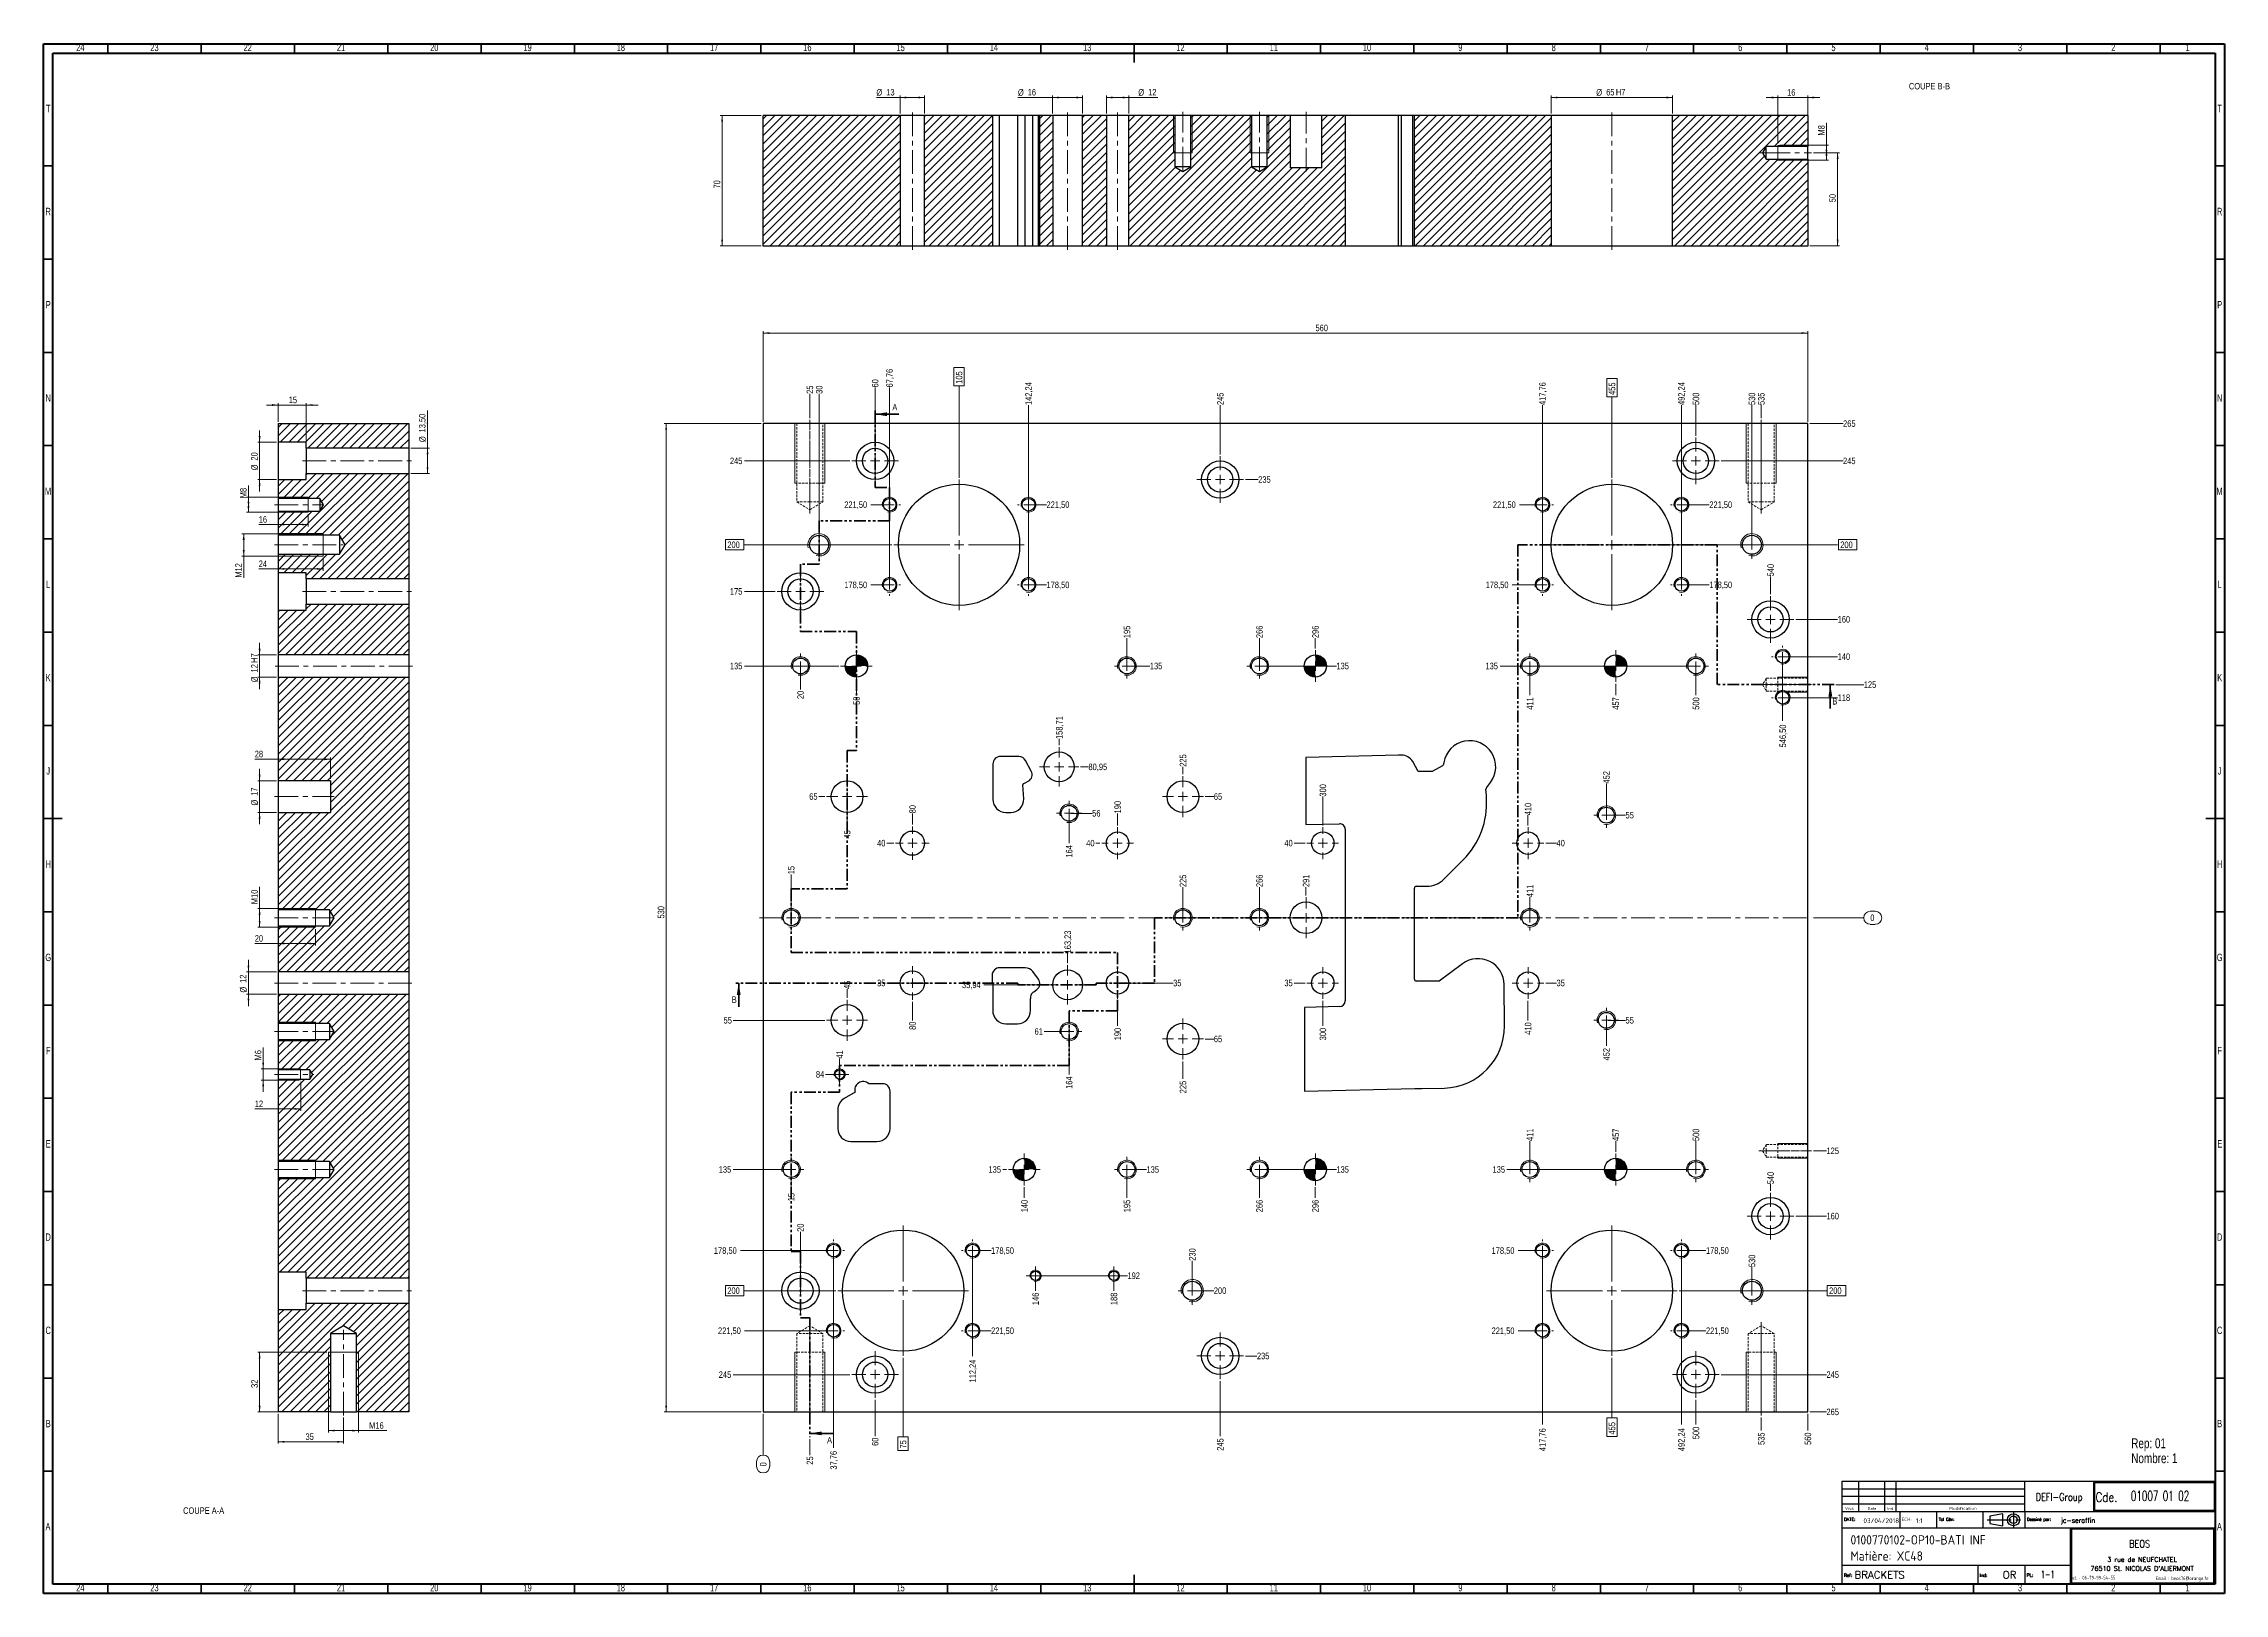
# Model space of a CAD drawing. Header units: millimetres. Extents: x 15 to 1184, y 5 to 836.
import ezdxf

# ---------------------------------------------------------------- set-up
doc = ezdxf.new("R2010")
doc.units = ezdxf.units.MM
for name, pattern in [('CENTERX2', [20.32, 12.7, -2.54, 2.54, -2.54]), ('HIDDEN', [1.905, 1.27, -0.635]), ('PHANTOM', [12.7, 6.35, -1.27, 1.27, -1.27, 1.27, -1.27])]:
    doc.linetypes.add(name, pattern=pattern)
doc.layers.add('DIMENSIONS', color=176, linetype='Continuous')
doc.styles.add('SLDTEXTSTYLE0', font='TXT', dxfattribs={"width": 0.75})
doc.styles.add('SLDTEXTSTYLE1', font='ISOCP')
doc.styles.add('SLDTEXTSTYLE10', font='ISOCP', dxfattribs={"width": 1.147311})
doc.styles.add('SLDTEXTSTYLE11', font='ISOCP', dxfattribs={"width": 1.385904})
doc.styles.add('SLDTEXTSTYLE12', font='ISOCP', dxfattribs={"width": 1.246461})
doc.styles.add('SLDTEXTSTYLE13', font='ROMAND')
doc.styles.add('SLDTEXTSTYLE2', font='ROMANT', dxfattribs={"width": 0.8})
doc.styles.add('SLDTEXTSTYLE3', font='ISOCP', dxfattribs={"width": 0.8})
doc.styles.add('SLDTEXTSTYLE4', font='ROMANS', dxfattribs={"width": 0.8})
doc.styles.add('SLDTEXTSTYLE5', font='ROMANT')
doc.styles.add('SLDTEXTSTYLE6', font='ROMANS')
doc.styles.add('SLDTEXTSTYLE7', font='ROMANT', dxfattribs={"width": 0.65})
doc.styles.add('SLDTEXTSTYLE8', font='ISOCP', dxfattribs={"width": 1.446157})
doc.styles.add('SLDTEXTSTYLE9', font='ISOCP', dxfattribs={"width": 1.294402})
doc.dimstyles.new('SLDDIMSTYLE0', dxfattribs={"dimtxt": 3.5, "dimasz": 3.302, "dimexe": 0, "dimexo": 0.0625, "dimgap": 0.875, "dimtad": 0, "dimtih": 1, "dimtoh": 1, "dimdec": 0, "dimrnd": 1e-09, "dimdsep": 46, "dimtxsty": 'SLDTEXTSTYLE0', "dimblk1": 'NONE', "dimblk2": 'NONE', "dimsah": 1, "dimcen": 0.09, "dimadec": 0, "dimazin": 2, "dimtfac": 1, "dimtdec": 0, "dimtofl": 0, "dimtmove": 0, "dimatfit": 3, "dimldrblk": 'NONE', "dimfxl": 1, "dimfrac": 2, "dimtolj": 1, "dimtzin": 12, "dimarcsym": 0})
doc.dimstyles.new('SLDDIMSTYLE1', dxfattribs={"dimtxt": 3.5, "dimasz": 3.302, "dimexe": 0, "dimexo": 0.0625, "dimgap": 0.875, "dimtad": 0, "dimtih": 1, "dimtoh": 1, "dimrnd": 1e-09, "dimzin": 12, "dimdsep": 46, "dimtxsty": 'SLDTEXTSTYLE0', "dimblk1": 'NONE', "dimblk2": 'NONE', "dimsah": 1, "dimcen": 0.09, "dimadec": 0, "dimazin": 3, "dimtfac": 1, "dimtofl": 0, "dimtmove": 0, "dimatfit": 3, "dimldrblk": 'NONE', "dimfxl": 1, "dimfrac": 2, "dimtolj": 1, "dimtzin": 12, "dimarcsym": 0})
doc.dimstyles.new('SLDDIMSTYLE2', dxfattribs={"dimtxt": 3.5, "dimasz": 3.302, "dimexe": 0, "dimexo": 0.0625, "dimgap": -0.875, "dimtad": 0, "dimtih": 1, "dimtoh": 1, "dimrnd": 1e-09, "dimzin": 12, "dimdsep": 46, "dimtxsty": 'SLDTEXTSTYLE0', "dimblk1": 'NONE', "dimblk2": 'NONE', "dimsah": 1, "dimcen": 0.09, "dimadec": 0, "dimazin": 3, "dimtfac": 1, "dimtofl": 0, "dimtmove": 0, "dimatfit": 3, "dimldrblk": 'NONE', "dimfxl": 1, "dimfrac": 2, "dimtolj": 1, "dimarcsym": 0})
doc.dimstyles.new('SLDDIMSTYLE3', dxfattribs={"dimtxt": 3.5, "dimasz": 3.302, "dimexe": 0, "dimexo": 0.0625, "dimgap": -0.875, "dimtad": 0, "dimtih": 1, "dimtoh": 1, "dimrnd": 1e-09, "dimzin": 12, "dimdsep": 46, "dimtxsty": 'SLDTEXTSTYLE0', "dimblk1": 'NONE', "dimblk2": 'NONE', "dimsah": 1, "dimcen": 0.09, "dimadec": 0, "dimazin": 3, "dimtfac": 1, "dimtofl": 0, "dimtmove": 0, "dimatfit": 3, "dimldrblk": 'NONE', "dimfxl": 1, "dimfrac": 2, "dimtolj": 1, "dimarcsym": 0})
doc.dimstyles.new('SLDDIMSTYLE4', dxfattribs={"dimtxt": 3.5, "dimasz": 3.302, "dimexe": 0, "dimexo": 0.0625, "dimgap": 0.875, "dimtad": 1, "dimrnd": 1e-09, "dimzin": 12, "dimdsep": 46, "dimtxsty": 'SLDTEXTSTYLE0', "dimsah": 1, "dimcen": 0.09, "dimadec": 0, "dimazin": 3, "dimtfac": 1, "dimtofl": 0, "dimtmove": 0, "dimatfit": 3, "dimfxl": 1, "dimfrac": 2, "dimtolj": 1, "dimtzin": 12, "dimarcsym": 0})
doc.dimstyles.new('SLDDIMSTYLE5', dxfattribs={"dimtxt": 3.5, "dimasz": 3.302, "dimexe": 0, "dimexo": 0.0625, "dimgap": 0.875, "dimtad": 1, "dimrnd": 1e-09, "dimzin": 12, "dimdsep": 46, "dimtxsty": 'SLDTEXTSTYLE0', "dimsah": 1, "dimcen": 0.09, "dimadec": 0, "dimazin": 3, "dimtfac": 1, "dimtmove": 0, "dimatfit": 0, "dimfxl": 1, "dimfrac": 2, "dimtolj": 1, "dimtzin": 12, "dimarcsym": 0})

msp = doc.modelspace()

# ---------------------------------------------------------------- texts
at = {"color": 7, "linetype": 'Continuous', "lineweight": 0, "attachment_point": 2, "style": 'SLDTEXTSTYLE0'}
for s, insert, char_height in [('24', (34.67, 836.06), 3.9688), ('23', (74.42, 836.06), 3.9688), ('22', (124.42, 836.06), 3.9688), ('21', (174.42, 836.06), 3.9688), ('20', (224.42, 836.06), 3.9688), ('19', (274.42, 836.06), 3.9688), ('18', (324.42, 836.06), 3.9688), ('17', (374.42, 836.06), 3.9688), ('16', (424.42, 836.06), 3.9688), ('15', (474.42, 836.06), 3.9688), ('14', (524.42, 836.06), 3.9688), ('13', (574.42, 836.06), 3.9688), ('12', (624.42, 836.06), 3.9688), ('11', (674.42, 836.06), 3.9688), ('10', (724.42, 836.06), 3.9688), ('9', (774.46, 836.06), 3.969), ('8', (824.46, 836.06), 3.969), ('7', (874.46, 836.06), 3.969), ('6', (924.46, 836.06), 3.969), ('5', (974.46, 836.06), 3.969), ('4', (1024.46, 836.06), 3.969), ('3', (1074.46, 836.06), 3.969), ('2', (1124.46, 836.06), 3.969), ('1', (1164.21, 836.06), 3.969), ('COUPE B-B', (1025.91, 815.046), 3.5), ('T', (17.488, 803.31), 3.969), ('T', (1181.488, 803.31), 3.969), ('R', (17.444, 748.06), 3.969), ('R', (1181.444, 748.06), 3.969), ('P', (17.485, 698.06), 3.969), ('P', (1181.485, 698.06), 3.969), ('N', (17.464, 648.06), 3.969), ('N', (1181.464, 648.06), 3.969), ('M', (17.362, 598.06), 3.969), ('M', (1181.362, 598.06), 3.969), ('L', (17.455, 548.06), 3.969), ('L', (1181.455, 548.06), 3.969), ('K', (17.489, 498.06), 3.969), ('K', (1181.489, 498.06), 3.969), ('J', (17.465, 448.06), 3.969), ('J', (1181.465, 448.06), 3.969), ('H', (17.49, 398.06), 3.969), ('H', (1181.49, 398.06), 3.969), ('G', (17.487, 348.06), 3.969), ('G', (1181.487, 348.06), 3.969), ('F', (17.458, 298.06), 3.969), ('F', (1181.458, 298.06), 3.969), ('E', (17.508, 248.06), 3.969), ('E', (1181.508, 248.06), 3.969), ('D', (17.453, 198.06), 3.969), ('D', (1181.453, 198.06), 3.969), ('C', (17.459, 148.06), 3.969), ('C', (1181.459, 148.06), 3.969), ('B', (17.471, 98.06), 3.969), ('B', (1181.471, 98.06), 3.969), ('COUPE A-A', (100.778, 51.157), 3.5), ('A', (17.34, 42.81), 3.969), ('A', (1181.34, 42.81), 3.969), ('24', (34.67, 10.06), 3.9688), ('23', (74.42, 10.06), 3.9688), ('22', (124.42, 10.06), 3.9688), ('21', (174.42, 10.06), 3.9688), ('20', (224.42, 10.06), 3.9688), ('19', (274.42, 10.06), 3.9688), ('18', (324.42, 10.06), 3.9688), ('17', (374.42, 10.06), 3.9688), ('16', (424.42, 10.06), 3.9688), ('15', (474.42, 10.06), 3.9688), ('14', (524.42, 10.06), 3.9688), ('13', (574.42, 10.06), 3.9688), ('12', (624.42, 10.06), 3.9688), ('11', (674.42, 10.06), 3.9688), ('10', (724.42, 10.06), 3.9688), ('9', (774.46, 10.06), 3.969), ('8', (824.46, 10.06), 3.969), ('7', (874.46, 10.06), 3.969), ('6', (924.46, 10.06), 3.969), ('5', (974.46, 10.06), 3.969), ('4', (1024.46, 10.06), 3.969), ('3', (1074.46, 10.06), 3.969), ('2', (1124.46, 10.06), 3.969), ('1', (1164.21, 10.06), 3.969)]:
    msp.add_mtext(s, dxfattribs=dict(at, insert=insert, char_height=char_height))
at = {"color": 7, "linetype": 'Continuous', "char_height": 3.5, "attachment_point": 1, "style": 'SLDTEXTSTYLE0'}
for s, insert in [('A', (469.959, 642.912)), ('B', (973.834, 485.18)), ('B', (383.855, 325.18)), ('A', (434.959, 88.957))]:
    msp.add_mtext(s, dxfattribs=dict(at, insert=insert))
at = {"layer": 'DIMENSIONS'}
for s, insert, char_height, attachment_point, style in [('DEFI-Group', (1095.401, 58.708), 4, 2, 'SLDTEXTSTYLE2'), ('Cde.', (1114.982, 59.133), 5, 1, 'SLDTEXTSTYLE2'), ('01007 01 02', (1133.888, 59.947), 5.29167, 1, 'SLDTEXTSTYLE7'), ('Visa', (980.637, 51.354), 1.5671, 1, 'SLDTEXTSTYLE12'), ('Date', (992.806, 51.29), 1.4924, 1, 'SLDTEXTSTYLE10'), ('Ind', (1003.236, 51.29), 1.4924, 1, 'SLDTEXTSTYLE11'), ('Modification', (1036.471, 51.354), 1.56705, 1, 'SLDTEXTSTYLE8'), ('DATE:', (980.016, 45.605), 1.7277, 1, 'SLDTEXTSTYLE6'), ('0100770102-OP10-BATI INF', (983.585, 36.216), 5, 1, 'SLDTEXTSTYLE1'), ('03/04/2018', (990.515, 45.26), 2.5, 1, 'SLDTEXTSTYLE1'), ('ECH:', (1010.893, 45.567), 1.8141, 1, 'SLDTEXTSTYLE9'), ('1:1', (1018.602, 45.247), 2.5, 1, 'SLDTEXTSTYLE1'), ('Tol Gén:', (1030.934, 45.605), 1.7277, 1, 'SLDTEXTSTYLE4'), ('Dessiné par:', (1078.203, 45.605), 1.72768, 1, 'SLDTEXTSTYLE4'), ('jc-seraffin', (1096.337, 45.427), 2.5, 1, 'SLDTEXTSTYLE5'), ('Matière: XC48', (983.585, 27.57), 5, 1, 'SLDTEXTSTYLE1'), ('3 rue de NEUFCHATEL', (1139.891, 24.455), 2.5, 2, 'SLDTEXTSTYLE13'), ('BEOS', (1138.553, 33.602), 4, 2, 'SLDTEXTSTYLE2'), ('Ref:', (980.016, 15.605), 1.7277, 1, 'SLDTEXTSTYLE6'), ('BRACKETS', (985.757, 16.958), 4, 1, 'SLDTEXTSTYLE5'), ('Ind:', (1052.808, 15.605), 1.7277, 1, 'SLDTEXTSTYLE6'), ('OR', (1065.176, 16.958), 4, 1, 'SLDTEXTSTYLE5'), ('PL:', (1078.016, 15.605), 1.7277, 1, 'SLDTEXTSTYLE6'), ('1-1', (1085.633, 17.18), 4, 1, 'SLDTEXTSTYLE7'), ('Tel. : 06-79-99-54-55', (1113.342, 14.435), 2, 2, 'SLDTEXTSTYLE3'), ("76510 St. NICOLAS D'ALIERMONT", (1139.885, 19.63), 2.5, 2, 'SLDTEXTSTYLE13'), ('Email : beos76@orange.fr', (1161.354, 14.104), 2, 2, 'SLDTEXTSTYLE3')]:
    msp.add_mtext(s, dxfattribs=dict(at, insert=insert, char_height=char_height, attachment_point=attachment_point, style=style))

# ---------------------------------------------------------------- blocks, each defined once
blk = doc.blocks.new('SW_NOTE_0')
at = {"color": 0, "linetype": 'Continuous', "lineweight": 0, "char_height": 5.29, "attachment_point": 1, "style": 'SLDTEXTSTYLE0'}
for s, insert in [('Rep: 01', (0, 6.8)), ('Nombre: 1', (0, -1.2))]:
    blk.add_mtext(s, dxfattribs=dict(at, insert=insert))
blk = doc.blocks.new('_D')
at = {"color": 7, "linetype": 'Continuous', "lineweight": 18}
for p, q in [((963.7, 367.3), (990.7, 367.3)), ((994.2, 370.8), (996.8, 370.8)), ((996.8, 363.8), (994.2, 363.8))]:
    blk.add_line(p, q, dxfattribs=at)
for centre, start, end in [((994.2, 367.3), 90, 270), ((996.8, 367.3), 270, 90)]:
    blk.add_arc(centre, 3.49, start, end, dxfattribs=at)
at = {"color": 7, "linetype": 'Continuous', "lineweight": 18, "insert": (994.2, 369.1), "char_height": 3.5, "attachment_point": 1, "style": 'SLDTEXTSTYLE0'}
blk.add_mtext('0', dxfattribs=at)
blk = doc.blocks.new('_None')
blk = doc.blocks.new('_D_1')
at = {"color": 7, "linetype": 'Continuous', "lineweight": 18}
blk.add_line((820.2, 332.3), (826, 332.3), dxfattribs=at)
at = {"color": 7, "linetype": 'Continuous', "lineweight": 18, "insert": (826, 334.1), "char_height": 3.5, "attachment_point": 1, "style": 'SLDTEXTSTYLE0'}
blk.add_mtext('35', dxfattribs=at)
blk = doc.blocks.new('_D_2')
at = {"color": 7, "linetype": 'Continuous', "lineweight": 18}
blk.add_line((691.2, 332.3), (685.3, 332.3), dxfattribs=at)
at = {"color": 7, "linetype": 'Continuous', "lineweight": 18, "insert": (680.1, 334.1), "char_height": 3.5, "attachment_point": 1, "style": 'SLDTEXTSTYLE0'}
blk.add_mtext('35', dxfattribs=at)
blk = doc.blocks.new('_D_3')
at = {"color": 7, "linetype": 'Continuous', "lineweight": 18}
blk.add_line((600.2, 332.3), (620.5, 332.3), dxfattribs=at)
at = {"color": 7, "linetype": 'Continuous', "lineweight": 18, "insert": (620.5, 334.1), "char_height": 3.5, "attachment_point": 1, "style": 'SLDTEXTSTYLE0'}
blk.add_mtext('35', dxfattribs=at)
blk = doc.blocks.new('_D_4')
at = {"color": 7, "linetype": 'Continuous', "lineweight": 18}
blk.add_line((470.7, 332.3), (467, 332.3), dxfattribs=at)
at = {"color": 7, "linetype": 'Continuous', "lineweight": 18, "insert": (461.8, 334.1), "char_height": 3.5, "attachment_point": 1, "style": 'SLDTEXTSTYLE0'}
blk.add_mtext('35', dxfattribs=at)
blk = doc.blocks.new('_D_5')
at = {"color": 7, "linetype": 'Continuous', "lineweight": 18}
blk.add_line((552.4, 331.4), (519, 331.4), dxfattribs=at)
at = {"color": 7, "linetype": 'Continuous', "lineweight": 18, "insert": (507.3, 333.1), "char_height": 3.5, "attachment_point": 1, "style": 'SLDTEXTSTYLE0'}
blk.add_mtext('35,94', dxfattribs=at)
blk = doc.blocks.new('_D_6')
at = {"color": 7, "linetype": 'Continuous', "lineweight": 18}
blk.add_line((853.7, 312.3), (863, 312.3), dxfattribs=at)
at = {"color": 7, "linetype": 'Continuous', "lineweight": 18, "insert": (863, 314.1), "char_height": 3.5, "attachment_point": 1, "style": 'SLDTEXTSTYLE0'}
blk.add_mtext('55', dxfattribs=at)
blk = doc.blocks.new('_D_7')
at = {"color": 7, "linetype": 'Continuous', "lineweight": 18}
blk.add_line((433.7, 312.3), (384.7, 312.3), dxfattribs=at)
at = {"color": 7, "linetype": 'Continuous', "lineweight": 18, "insert": (379.5, 314.1), "char_height": 3.5, "attachment_point": 1, "style": 'SLDTEXTSTYLE0'}
blk.add_mtext('55', dxfattribs=at)
blk = doc.blocks.new('_D_8')
at = {"color": 7, "linetype": 'Continuous', "lineweight": 18}
blk.add_line((563.7, 306.3), (551.4, 306.3), dxfattribs=at)
at = {"color": 7, "linetype": 'Continuous', "lineweight": 18, "insert": (546.2, 308.1), "char_height": 3.5, "attachment_point": 1, "style": 'SLDTEXTSTYLE0'}
blk.add_mtext('61', dxfattribs=at)
blk = doc.blocks.new('_D_9')
at = {"color": 7, "linetype": 'Continuous', "lineweight": 18}
blk.add_line((637.7, 302.3), (642.3, 302.3), dxfattribs=at)
at = {"color": 7, "linetype": 'Continuous', "lineweight": 18, "insert": (642.3, 304.1), "char_height": 3.5, "attachment_point": 1, "style": 'SLDTEXTSTYLE0'}
blk.add_mtext('65', dxfattribs=at)
blk = doc.blocks.new('_D_10')
at = {"color": 7, "linetype": 'Continuous', "lineweight": 18}
blk.add_line((440.7, 283.3), (434.1, 283.3), dxfattribs=at)
at = {"color": 7, "linetype": 'Continuous', "lineweight": 18, "insert": (429, 285.1), "char_height": 3.5, "attachment_point": 1, "style": 'SLDTEXTSTYLE0'}
blk.add_mtext('84', dxfattribs=at)
blk = doc.blocks.new('_D_11')
at = {"color": 7, "linetype": 'Continuous', "lineweight": 18}
blk.add_line((963.7, 242.3), (970.7, 242.3), dxfattribs=at)
at = {"color": 7, "linetype": 'Continuous', "lineweight": 18, "insert": (970.7, 244.1), "char_height": 3.5, "attachment_point": 1, "style": 'SLDTEXTSTYLE0'}
blk.add_mtext('125', dxfattribs=at)
blk = doc.blocks.new('_D_12')
at = {"color": 7, "linetype": 'Continuous', "lineweight": 18}
blk.add_line((899.7, 232.3), (799.4, 232.3), dxfattribs=at)
at = {"color": 7, "linetype": 'Continuous', "lineweight": 18, "insert": (791.7, 234.1), "char_height": 3.5, "attachment_point": 1, "style": 'SLDTEXTSTYLE0'}
blk.add_mtext('135', dxfattribs=at)
blk = doc.blocks.new('_D_13')
at = {"color": 7, "linetype": 'Continuous', "lineweight": 18}
blk.add_line((414.7, 232.3), (384.7, 232.3), dxfattribs=at)
at = {"color": 7, "linetype": 'Continuous', "lineweight": 18, "insert": (376.9, 234.1), "char_height": 3.5, "attachment_point": 1, "style": 'SLDTEXTSTYLE0'}
blk.add_mtext('135', dxfattribs=at)
blk = doc.blocks.new('_D_14')
at = {"color": 7, "linetype": 'Continuous', "lineweight": 18}
blk.add_line((596.7, 232.3), (606.2, 232.3), dxfattribs=at)
at = {"color": 7, "linetype": 'Continuous', "lineweight": 18, "insert": (606.2, 234.1), "char_height": 3.5, "attachment_point": 1, "style": 'SLDTEXTSTYLE0'}
blk.add_mtext('135', dxfattribs=at)
blk = doc.blocks.new('_D_15')
at = {"color": 7, "linetype": 'Continuous', "lineweight": 18}
blk.add_line((531.2, 232.3), (529.2, 232.3), dxfattribs=at)
at = {"color": 7, "linetype": 'Continuous', "lineweight": 18, "insert": (521.5, 234.1), "char_height": 3.5, "attachment_point": 1, "style": 'SLDTEXTSTYLE0'}
blk.add_mtext('135', dxfattribs=at)
blk = doc.blocks.new('_D_16')
at = {"color": 7, "linetype": 'Continuous', "lineweight": 18}
blk.add_line((667.7, 232.3), (708, 232.3), dxfattribs=at)
at = {"color": 7, "linetype": 'Continuous', "lineweight": 18, "insert": (708, 234.1), "char_height": 3.5, "attachment_point": 1, "style": 'SLDTEXTSTYLE0'}
blk.add_mtext('135', dxfattribs=at)
blk = doc.blocks.new('_D_17')
at = {"color": 7, "linetype": 'Continuous', "lineweight": 18}
blk.add_line((954.2, 207.3), (970.7, 207.3), dxfattribs=at)
at = {"color": 7, "linetype": 'Continuous', "lineweight": 18, "insert": (970.7, 209.1), "char_height": 3.5, "attachment_point": 1, "style": 'SLDTEXTSTYLE0'}
blk.add_mtext('160', dxfattribs=at)
blk = doc.blocks.new('_D_18')
at = {"color": 7, "linetype": 'Continuous', "lineweight": 18}
blk.add_line((893.9, 188.8), (906.1, 188.8), dxfattribs=at)
at = {"color": 7, "linetype": 'Continuous', "lineweight": 18, "insert": (906.1, 190.6), "char_height": 3.5, "attachment_point": 1, "style": 'SLDTEXTSTYLE0'}
blk.add_mtext('178,50', dxfattribs=at)
blk = doc.blocks.new('_D_19')
at = {"color": 7, "linetype": 'Continuous', "lineweight": 18}
blk.add_line((817.5, 188.8), (805.4, 188.8), dxfattribs=at)
at = {"color": 7, "linetype": 'Continuous', "lineweight": 18, "insert": (791.2, 190.6), "char_height": 3.5, "attachment_point": 1, "style": 'SLDTEXTSTYLE0'}
blk.add_mtext('178,50', dxfattribs=at)
blk = doc.blocks.new('_D_20')
at = {"color": 7, "linetype": 'Continuous', "lineweight": 18}
blk.add_line((513.9, 188.8), (522.9, 188.8), dxfattribs=at)
at = {"color": 7, "linetype": 'Continuous', "lineweight": 18, "insert": (522.9, 190.6), "char_height": 3.5, "attachment_point": 1, "style": 'SLDTEXTSTYLE0'}
blk.add_mtext('178,50', dxfattribs=at)
blk = doc.blocks.new('_D_21')
at = {"color": 7, "linetype": 'Continuous', "lineweight": 18}
blk.add_line((437.5, 188.8), (388.5, 188.8), dxfattribs=at)
at = {"color": 7, "linetype": 'Continuous', "lineweight": 18, "insert": (374.3, 190.6), "char_height": 3.5, "attachment_point": 1, "style": 'SLDTEXTSTYLE0'}
blk.add_mtext('178,50', dxfattribs=at)
blk = doc.blocks.new('_D_22')
at = {"color": 7, "linetype": 'Continuous', "lineweight": 18}
blk.add_line((547.7, 175.3), (596, 175.3), dxfattribs=at)
at = {"color": 7, "linetype": 'Continuous', "lineweight": 18, "insert": (596, 177.1), "char_height": 3.5, "attachment_point": 1, "style": 'SLDTEXTSTYLE0'}
blk.add_mtext('192', dxfattribs=at)
blk = doc.blocks.new('_D_23')
at = {"color": 7, "linetype": 'Continuous', "lineweight": 18}
for p, q in [((891.7, 167.3), (970.7, 167.3)), ((971.1, 164.6), (971.1, 170.1)), ((971.1, 170.1), (981, 170.1)), ((981, 164.6), (971.1, 164.6)), ((981, 170.1), (981, 164.6))]:
    blk.add_line(p, q, dxfattribs=at)
at = {"color": 7, "linetype": 'Continuous', "lineweight": 18, "insert": (972.1, 169.1), "char_height": 3.5, "attachment_point": 1, "style": 'SLDTEXTSTYLE0'}
blk.add_mtext('200', dxfattribs=at)
blk = doc.blocks.new('_D_24')
at = {"color": 7, "linetype": 'Continuous', "lineweight": 18}
blk.add_line((631.7, 167.3), (642.3, 167.3), dxfattribs=at)
at = {"color": 7, "linetype": 'Continuous', "lineweight": 18, "insert": (642.3, 169.1), "char_height": 3.5, "attachment_point": 1, "style": 'SLDTEXTSTYLE0'}
blk.add_mtext('200', dxfattribs=at)
blk = doc.blocks.new('_D_25')
at = {"color": 7, "linetype": 'Continuous', "lineweight": 18}
for p, q in [((380.5, 164.6), (380.5, 170.1)), ((380.5, 170.1), (390.4, 170.1)), ((390.4, 164.6), (380.5, 164.6)), ((390.4, 170.1), (390.4, 164.6)), ((439.7, 167.3), (390.7, 167.3))]:
    blk.add_line(p, q, dxfattribs=at)
at = {"color": 7, "linetype": 'Continuous', "lineweight": 18, "insert": (381.5, 169.1), "char_height": 3.5, "attachment_point": 1, "style": 'SLDTEXTSTYLE0'}
blk.add_mtext('200', dxfattribs=at)
blk = doc.blocks.new('_D_26')
at = {"color": 7, "linetype": 'Continuous', "lineweight": 18}
blk.add_line((893.9, 145.8), (906.1, 145.8), dxfattribs=at)
at = {"color": 7, "linetype": 'Continuous', "lineweight": 18, "insert": (906.1, 147.6), "char_height": 3.5, "attachment_point": 1, "style": 'SLDTEXTSTYLE0'}
blk.add_mtext('221,50', dxfattribs=at)
blk = doc.blocks.new('_D_27')
at = {"color": 7, "linetype": 'Continuous', "lineweight": 18}
blk.add_line((817.5, 145.8), (805.4, 145.8), dxfattribs=at)
at = {"color": 7, "linetype": 'Continuous', "lineweight": 18, "insert": (791.2, 147.6), "char_height": 3.5, "attachment_point": 1, "style": 'SLDTEXTSTYLE0'}
blk.add_mtext('221,50', dxfattribs=at)
blk = doc.blocks.new('_D_28')
at = {"color": 7, "linetype": 'Continuous', "lineweight": 18}
blk.add_line((513.9, 145.8), (522.9, 145.8), dxfattribs=at)
at = {"color": 7, "linetype": 'Continuous', "lineweight": 18, "insert": (522.9, 147.6), "char_height": 3.5, "attachment_point": 1, "style": 'SLDTEXTSTYLE0'}
blk.add_mtext('221,50', dxfattribs=at)
blk = doc.blocks.new('_D_29')
at = {"color": 7, "linetype": 'Continuous', "lineweight": 18}
blk.add_line((437.5, 145.8), (390.7, 145.8), dxfattribs=at)
at = {"color": 7, "linetype": 'Continuous', "lineweight": 18, "insert": (376.5, 147.6), "char_height": 3.5, "attachment_point": 1, "style": 'SLDTEXTSTYLE0'}
blk.add_mtext('221,50', dxfattribs=at)
blk = doc.blocks.new('_D_30')
at = {"color": 7, "linetype": 'Continuous', "lineweight": 18}
blk.add_line((659.2, 132.3), (665.4, 132.3), dxfattribs=at)
at = {"color": 7, "linetype": 'Continuous', "lineweight": 18, "insert": (665.4, 134.1), "char_height": 3.5, "attachment_point": 1, "style": 'SLDTEXTSTYLE0'}
blk.add_mtext('235', dxfattribs=at)
blk = doc.blocks.new('_D_31')
at = {"color": 7, "linetype": 'Continuous', "lineweight": 18}
blk.add_line((914.2, 122.3), (970.7, 122.3), dxfattribs=at)
at = {"color": 7, "linetype": 'Continuous', "lineweight": 18, "insert": (970.7, 124.1), "char_height": 3.5, "attachment_point": 1, "style": 'SLDTEXTSTYLE0'}
blk.add_mtext('245', dxfattribs=at)
blk = doc.blocks.new('_D_32')
at = {"color": 7, "linetype": 'Continuous', "lineweight": 18}
blk.add_line((447.2, 122.3), (384.7, 122.3), dxfattribs=at)
at = {"color": 7, "linetype": 'Continuous', "lineweight": 18, "insert": (376.9, 124.1), "char_height": 3.5, "attachment_point": 1, "style": 'SLDTEXTSTYLE0'}
blk.add_mtext('245', dxfattribs=at)
blk = doc.blocks.new('_D_33')
at = {"color": 7, "linetype": 'Continuous', "lineweight": 18}
blk.add_line((961.7, 102.3), (970.7, 102.3), dxfattribs=at)
at = {"color": 7, "linetype": 'Continuous', "lineweight": 18, "insert": (970.7, 104.1), "char_height": 3.5, "attachment_point": 1, "style": 'SLDTEXTSTYLE0'}
blk.add_mtext('265', dxfattribs=at)
blk = doc.blocks.new('_D_34')
at = {"color": 7, "linetype": 'Continuous', "lineweight": 18}
blk.add_line((820.2, 407.3), (826, 407.3), dxfattribs=at)
at = {"color": 7, "linetype": 'Continuous', "lineweight": 18, "insert": (826, 409.1), "char_height": 3.5, "attachment_point": 1, "style": 'SLDTEXTSTYLE0'}
blk.add_mtext('40', dxfattribs=at)
blk = doc.blocks.new('_D_35')
at = {"color": 7, "linetype": 'Continuous', "lineweight": 18}
blk.add_line((691.2, 407.3), (685.3, 407.3), dxfattribs=at)
at = {"color": 7, "linetype": 'Continuous', "lineweight": 18, "insert": (680.1, 409.1), "char_height": 3.5, "attachment_point": 1, "style": 'SLDTEXTSTYLE0'}
blk.add_mtext('40', dxfattribs=at)
blk = doc.blocks.new('_D_36')
at = {"color": 7, "linetype": 'Continuous', "lineweight": 18}
blk.add_line((581.2, 407.3), (579, 407.3), dxfattribs=at)
at = {"color": 7, "linetype": 'Continuous', "lineweight": 18, "insert": (573.9, 409.1), "char_height": 3.5, "attachment_point": 1, "style": 'SLDTEXTSTYLE0'}
blk.add_mtext('40', dxfattribs=at)
blk = doc.blocks.new('_D_37')
at = {"color": 7, "linetype": 'Continuous', "lineweight": 18}
blk.add_line((470.7, 407.3), (467, 407.3), dxfattribs=at)
at = {"color": 7, "linetype": 'Continuous', "lineweight": 18, "insert": (461.8, 409.1), "char_height": 3.5, "attachment_point": 1, "style": 'SLDTEXTSTYLE0'}
blk.add_mtext('40', dxfattribs=at)
blk = doc.blocks.new('_D_38')
at = {"color": 7, "linetype": 'Continuous', "lineweight": 18}
blk.add_line((853.7, 422.3), (863, 422.3), dxfattribs=at)
at = {"color": 7, "linetype": 'Continuous', "lineweight": 18, "insert": (863, 424.1), "char_height": 3.5, "attachment_point": 1, "style": 'SLDTEXTSTYLE0'}
blk.add_mtext('55', dxfattribs=at)
blk = doc.blocks.new('_D_39')
at = {"color": 7, "linetype": 'Continuous', "lineweight": 18}
blk.add_line((565.7, 423.3), (577.1, 423.3), dxfattribs=at)
at = {"color": 7, "linetype": 'Continuous', "lineweight": 18, "insert": (577.1, 425.1), "char_height": 3.5, "attachment_point": 1, "style": 'SLDTEXTSTYLE0'}
blk.add_mtext('56', dxfattribs=at)
blk = doc.blocks.new('_D_40')
at = {"color": 7, "linetype": 'Continuous', "lineweight": 18}
blk.add_line((637.7, 432.3), (642.3, 432.3), dxfattribs=at)
at = {"color": 7, "linetype": 'Continuous', "lineweight": 18, "insert": (642.3, 434.1), "char_height": 3.5, "attachment_point": 1, "style": 'SLDTEXTSTYLE0'}
blk.add_mtext('65', dxfattribs=at)
blk = doc.blocks.new('_D_41')
at = {"color": 7, "linetype": 'Continuous', "lineweight": 18}
blk.add_line((433.7, 432.3), (430.6, 432.3), dxfattribs=at)
at = {"color": 7, "linetype": 'Continuous', "lineweight": 18, "insert": (425.4, 434.1), "char_height": 3.5, "attachment_point": 1, "style": 'SLDTEXTSTYLE0'}
blk.add_mtext('65', dxfattribs=at)
blk = doc.blocks.new('_D_42')
at = {"color": 7, "linetype": 'Continuous', "lineweight": 18}
blk.add_line((570.9, 448.3), (575.1, 448.3), dxfattribs=at)
at = {"color": 7, "linetype": 'Continuous', "lineweight": 18, "insert": (575.1, 450), "char_height": 3.5, "attachment_point": 1, "style": 'SLDTEXTSTYLE0'}
blk.add_mtext('80,95', dxfattribs=at)
blk = doc.blocks.new('_D_43')
at = {"color": 7, "linetype": 'Continuous', "lineweight": 18}
blk.add_line((948.2, 485.3), (976.7, 485.3), dxfattribs=at)
at = {"color": 7, "linetype": 'Continuous', "lineweight": 18, "insert": (976.7, 487.1), "char_height": 3.5, "attachment_point": 1, "style": 'SLDTEXTSTYLE0'}
blk.add_mtext('118', dxfattribs=at)
blk = doc.blocks.new('_D_44')
at = {"color": 7, "linetype": 'Continuous', "lineweight": 18}
blk.add_line((975.8, 492.3), (990.7, 492.3), dxfattribs=at)
at = {"color": 7, "linetype": 'Continuous', "lineweight": 18, "insert": (990.7, 494.1), "char_height": 3.5, "attachment_point": 1, "style": 'SLDTEXTSTYLE0'}
blk.add_mtext('125', dxfattribs=at)
blk = doc.blocks.new('_D_45')
at = {"color": 7, "linetype": 'Continuous', "lineweight": 18}
blk.add_line((667.7, 502.3), (708, 502.3), dxfattribs=at)
at = {"color": 7, "linetype": 'Continuous', "lineweight": 18, "insert": (708, 504.1), "char_height": 3.5, "attachment_point": 1, "style": 'SLDTEXTSTYLE0'}
blk.add_mtext('135', dxfattribs=at)
blk = doc.blocks.new('_D_46')
at = {"color": 7, "linetype": 'Continuous', "lineweight": 18}
blk.add_line((899.7, 502.3), (795.7, 502.3), dxfattribs=at)
at = {"color": 7, "linetype": 'Continuous', "lineweight": 18, "insert": (787.9, 504.1), "char_height": 3.5, "attachment_point": 1, "style": 'SLDTEXTSTYLE0'}
blk.add_mtext('135', dxfattribs=at)
blk = doc.blocks.new('_D_47')
at = {"color": 7, "linetype": 'Continuous', "lineweight": 18}
blk.add_line((596.7, 502.3), (608, 502.3), dxfattribs=at)
at = {"color": 7, "linetype": 'Continuous', "lineweight": 18, "insert": (608, 504.1), "char_height": 3.5, "attachment_point": 1, "style": 'SLDTEXTSTYLE0'}
blk.add_mtext('135', dxfattribs=at)
blk = doc.blocks.new('_D_48')
at = {"color": 7, "linetype": 'Continuous', "lineweight": 18}
blk.add_line((441.2, 502.3), (390.7, 502.3), dxfattribs=at)
at = {"color": 7, "linetype": 'Continuous', "lineweight": 18, "insert": (382.9, 504.1), "char_height": 3.5, "attachment_point": 1, "style": 'SLDTEXTSTYLE0'}
blk.add_mtext('135', dxfattribs=at)
blk = doc.blocks.new('_D_49')
at = {"color": 7, "linetype": 'Continuous', "lineweight": 18}
blk.add_line((948.2, 507.3), (976.7, 507.3), dxfattribs=at)
at = {"color": 7, "linetype": 'Continuous', "lineweight": 18, "insert": (976.7, 509.1), "char_height": 3.5, "attachment_point": 1, "style": 'SLDTEXTSTYLE0'}
blk.add_mtext('140', dxfattribs=at)
blk = doc.blocks.new('_D_50')
at = {"color": 7, "linetype": 'Continuous', "lineweight": 18}
blk.add_line((954.2, 527.3), (976.7, 527.3), dxfattribs=at)
at = {"color": 7, "linetype": 'Continuous', "lineweight": 18, "insert": (976.7, 529.1), "char_height": 3.5, "attachment_point": 1, "style": 'SLDTEXTSTYLE0'}
blk.add_mtext('160', dxfattribs=at)
blk = doc.blocks.new('_D_51')
at = {"color": 7, "linetype": 'Continuous', "lineweight": 18}
blk.add_line((407.2, 542.3), (390.7, 542.3), dxfattribs=at)
at = {"color": 7, "linetype": 'Continuous', "lineweight": 18, "insert": (382.9, 544.1), "char_height": 3.5, "attachment_point": 1, "style": 'SLDTEXTSTYLE0'}
blk.add_mtext('175', dxfattribs=at)
blk = doc.blocks.new('_D_52')
at = {"color": 7, "linetype": 'Continuous', "lineweight": 18}
blk.add_line((543.9, 545.8), (552.6, 545.8), dxfattribs=at)
at = {"color": 7, "linetype": 'Continuous', "lineweight": 18, "insert": (552.6, 547.6), "char_height": 3.5, "attachment_point": 1, "style": 'SLDTEXTSTYLE0'}
blk.add_mtext('178,50', dxfattribs=at)
blk = doc.blocks.new('_D_53')
at = {"color": 7, "linetype": 'Continuous', "lineweight": 18}
blk.add_line((467.5, 545.8), (458.4, 545.8), dxfattribs=at)
at = {"color": 7, "linetype": 'Continuous', "lineweight": 18, "insert": (444.2, 547.6), "char_height": 3.5, "attachment_point": 1, "style": 'SLDTEXTSTYLE0'}
blk.add_mtext('178,50', dxfattribs=at)
blk = doc.blocks.new('_D_54')
at = {"color": 7, "linetype": 'Continuous', "lineweight": 18}
blk.add_line((817.5, 545.8), (802.2, 545.8), dxfattribs=at)
at = {"color": 7, "linetype": 'Continuous', "lineweight": 18, "insert": (788, 547.6), "char_height": 3.5, "attachment_point": 1, "style": 'SLDTEXTSTYLE0'}
blk.add_mtext('178,50', dxfattribs=at)
blk = doc.blocks.new('_D_55')
at = {"color": 7, "linetype": 'Continuous', "lineweight": 18}
blk.add_line((893.9, 545.8), (907.9, 545.8), dxfattribs=at)
at = {"color": 7, "linetype": 'Continuous', "lineweight": 18, "insert": (907.9, 547.6), "char_height": 3.5, "attachment_point": 1, "style": 'SLDTEXTSTYLE0'}
blk.add_mtext('178,50', dxfattribs=at)
blk = doc.blocks.new('_D_56')
at = {"color": 7, "linetype": 'Continuous', "lineweight": 18}
for p, q in [((380.5, 564.6), (380.5, 570.1)), ((380.5, 570.1), (390.4, 570.1)), ((390.4, 564.6), (380.5, 564.6)), ((390.4, 570.1), (390.4, 564.6)), ((469.7, 567.3), (390.7, 567.3))]:
    blk.add_line(p, q, dxfattribs=at)
at = {"color": 7, "linetype": 'Continuous', "lineweight": 18, "insert": (381.5, 569.1), "char_height": 3.5, "attachment_point": 1, "style": 'SLDTEXTSTYLE0'}
blk.add_mtext('200', dxfattribs=at)
blk = doc.blocks.new('_D_57')
at = {"color": 7, "linetype": 'Continuous', "lineweight": 18}
for p, q in [((891.7, 567.3), (976.7, 567.3)), ((977.1, 564.6), (977.1, 570.1)), ((977.1, 570.1), (987, 570.1)), ((987, 564.6), (977.1, 564.6)), ((987, 570.1), (987, 564.6))]:
    blk.add_line(p, q, dxfattribs=at)
at = {"color": 7, "linetype": 'Continuous', "lineweight": 18, "insert": (978.1, 569.1), "char_height": 3.5, "attachment_point": 1, "style": 'SLDTEXTSTYLE0'}
blk.add_mtext('200', dxfattribs=at)
blk = doc.blocks.new('_D_58')
at = {"color": 7, "linetype": 'Continuous', "lineweight": 18}
blk.add_line((543.9, 588.8), (552.6, 588.8), dxfattribs=at)
at = {"color": 7, "linetype": 'Continuous', "lineweight": 18, "insert": (552.6, 590.6), "char_height": 3.5, "attachment_point": 1, "style": 'SLDTEXTSTYLE0'}
blk.add_mtext('221,50', dxfattribs=at)
blk = doc.blocks.new('_D_59')
at = {"color": 7, "linetype": 'Continuous', "lineweight": 18}
blk.add_line((817.5, 588.8), (806.1, 588.8), dxfattribs=at)
at = {"color": 7, "linetype": 'Continuous', "lineweight": 18, "insert": (791.9, 590.6), "char_height": 3.5, "attachment_point": 1, "style": 'SLDTEXTSTYLE0'}
blk.add_mtext('221,50', dxfattribs=at)
blk = doc.blocks.new('_D_60')
at = {"color": 7, "linetype": 'Continuous', "lineweight": 18}
blk.add_line((467.5, 588.8), (458.4, 588.8), dxfattribs=at)
at = {"color": 7, "linetype": 'Continuous', "lineweight": 18, "insert": (444.2, 590.6), "char_height": 3.5, "attachment_point": 1, "style": 'SLDTEXTSTYLE0'}
blk.add_mtext('221,50', dxfattribs=at)
blk = doc.blocks.new('_D_61')
at = {"color": 7, "linetype": 'Continuous', "lineweight": 18}
blk.add_line((893.9, 588.8), (907.9, 588.8), dxfattribs=at)
at = {"color": 7, "linetype": 'Continuous', "lineweight": 18, "insert": (907.9, 590.6), "char_height": 3.5, "attachment_point": 1, "style": 'SLDTEXTSTYLE0'}
blk.add_mtext('221,50', dxfattribs=at)
blk = doc.blocks.new('_D_62')
at = {"color": 7, "linetype": 'Continuous', "lineweight": 18}
blk.add_line((659.2, 602.3), (666.1, 602.3), dxfattribs=at)
at = {"color": 7, "linetype": 'Continuous', "lineweight": 18, "insert": (666.1, 604.1), "char_height": 3.5, "attachment_point": 1, "style": 'SLDTEXTSTYLE0'}
blk.add_mtext('235', dxfattribs=at)
blk = doc.blocks.new('_D_63')
at = {"color": 7, "linetype": 'Continuous', "lineweight": 18}
blk.add_line((447.2, 612.3), (390.7, 612.3), dxfattribs=at)
at = {"color": 7, "linetype": 'Continuous', "lineweight": 18, "insert": (382.9, 614.1), "char_height": 3.5, "attachment_point": 1, "style": 'SLDTEXTSTYLE0'}
blk.add_mtext('245', dxfattribs=at)
blk = doc.blocks.new('_D_64')
at = {"color": 7, "linetype": 'Continuous', "lineweight": 18}
blk.add_line((914.2, 612.3), (979.6, 612.3), dxfattribs=at)
at = {"color": 7, "linetype": 'Continuous', "lineweight": 18, "insert": (979.6, 614.1), "char_height": 3.5, "attachment_point": 1, "style": 'SLDTEXTSTYLE0'}
blk.add_mtext('245', dxfattribs=at)
blk = doc.blocks.new('_D_65')
at = {"color": 7, "linetype": 'Continuous', "lineweight": 18}
blk.add_line((961.7, 632.3), (979.6, 632.3), dxfattribs=at)
at = {"color": 7, "linetype": 'Continuous', "lineweight": 18, "insert": (979.6, 634.1), "char_height": 3.5, "attachment_point": 1, "style": 'SLDTEXTSTYLE0'}
blk.add_mtext('265', dxfattribs=at)
blk = doc.blocks.new('_D_66')
at = {"color": 7, "linetype": 'Continuous', "lineweight": 18}
for p, q in [((400.7, 101.3), (400.7, 79.2)), ((397.2, 73.1), (397.2, 75.7)), ((404.2, 75.7), (404.2, 73.1))]:
    blk.add_line(p, q, dxfattribs=at)
for centre, start, end in [((400.7, 75.7), 0, 180), ((400.7, 73.1), 180, 0)]:
    blk.add_arc(centre, 3.49, start, end, dxfattribs=at)
at = {"color": 7, "linetype": 'Continuous', "lineweight": 18, "insert": (399, 73.1), "char_height": 3.5, "attachment_point": 1, "rotation": 90, "style": 'SLDTEXTSTYLE0'}
blk.add_mtext('0', dxfattribs=at)
blk = doc.blocks.new('_D_67')
at = {"color": 7, "linetype": 'Continuous', "lineweight": 18}
blk.add_line((415.7, 231.3), (415.7, 220.4), dxfattribs=at)
at = {"color": 7, "linetype": 'Continuous', "lineweight": 18, "insert": (414, 215.3), "char_height": 3.5, "attachment_point": 1, "rotation": 90, "style": 'SLDTEXTSTYLE0'}
blk.add_mtext('15', dxfattribs=at)
blk = doc.blocks.new('_D_68')
at = {"color": 7, "linetype": 'Continuous', "lineweight": 18}
blk.add_line((415.7, 368.3), (415.7, 390.6), dxfattribs=at)
at = {"color": 7, "linetype": 'Continuous', "lineweight": 18, "insert": (414, 390.6), "char_height": 3.5, "attachment_point": 1, "rotation": 90, "style": 'SLDTEXTSTYLE0'}
blk.add_mtext('15', dxfattribs=at)
blk = doc.blocks.new('_D_69')
at = {"color": 7, "linetype": 'Continuous', "lineweight": 18}
blk.add_line((420.7, 180.8), (420.7, 198.9), dxfattribs=at)
at = {"color": 7, "linetype": 'Continuous', "lineweight": 18, "insert": (419, 198.9), "char_height": 3.5, "attachment_point": 1, "rotation": 90, "style": 'SLDTEXTSTYLE0'}
blk.add_mtext('20', dxfattribs=at)
blk = doc.blocks.new('_D_70')
at = {"color": 7, "linetype": 'Continuous', "lineweight": 18}
blk.add_line((420.7, 501.3), (420.7, 489.8), dxfattribs=at)
at = {"color": 7, "linetype": 'Continuous', "lineweight": 18, "insert": (419, 484.6), "char_height": 3.5, "attachment_point": 1, "rotation": 90, "style": 'SLDTEXTSTYLE0'}
blk.add_mtext('20', dxfattribs=at)
blk = doc.blocks.new('_D_71')
at = {"color": 7, "linetype": 'Continuous', "lineweight": 18}
blk.add_line((425.7, 635.3), (425.7, 648.3), dxfattribs=at)
at = {"color": 7, "linetype": 'Continuous', "lineweight": 18, "insert": (424, 648.3), "char_height": 3.5, "attachment_point": 1, "rotation": 90, "style": 'SLDTEXTSTYLE0'}
blk.add_mtext('25', dxfattribs=at)
blk = doc.blocks.new('_D_72')
at = {"color": 7, "linetype": 'Continuous', "lineweight": 18}
blk.add_line((425.7, 87.8), (425.7, 79.2), dxfattribs=at)
at = {"color": 7, "linetype": 'Continuous', "lineweight": 18, "insert": (424, 74), "char_height": 3.5, "attachment_point": 1, "rotation": 90, "style": 'SLDTEXTSTYLE0'}
blk.add_mtext('25', dxfattribs=at)
blk = doc.blocks.new('_D_73')
at = {"color": 7, "linetype": 'Continuous', "lineweight": 18}
blk.add_line((430.7, 568.3), (430.7, 648.3), dxfattribs=at)
at = {"color": 7, "linetype": 'Continuous', "lineweight": 18, "insert": (429, 648.3), "char_height": 3.5, "attachment_point": 1, "rotation": 90, "style": 'SLDTEXTSTYLE0'}
blk.add_mtext('30', dxfattribs=at)
blk = doc.blocks.new('_D_74')
at = {"color": 7, "linetype": 'Continuous', "lineweight": 18}
blk.add_line((438.5, 187.8), (438.5, 83.1), dxfattribs=at)
at = {"color": 7, "linetype": 'Continuous', "lineweight": 18, "insert": (436.7, 71.4), "char_height": 3.5, "attachment_point": 1, "rotation": 90, "style": 'SLDTEXTSTYLE0'}
blk.add_mtext('37,76', dxfattribs=at)
blk = doc.blocks.new('_D_75')
at = {"color": 7, "linetype": 'Continuous', "lineweight": 18}
blk.add_line((441.7, 284.3), (441.7, 291.8), dxfattribs=at)
at = {"color": 7, "linetype": 'Continuous', "lineweight": 18, "insert": (440, 291.8), "char_height": 3.5, "attachment_point": 1, "rotation": 90, "style": 'SLDTEXTSTYLE0'}
blk.add_mtext('41', dxfattribs=at)
blk = doc.blocks.new('_D_76')
at = {"color": 7, "linetype": 'Continuous', "lineweight": 18}
blk.add_line((445.7, 420.3), (445.7, 415), dxfattribs=at)
at = {"color": 7, "linetype": 'Continuous', "lineweight": 18, "insert": (444, 409.8), "char_height": 3.5, "attachment_point": 1, "rotation": 90, "style": 'SLDTEXTSTYLE0'}
blk.add_mtext('45', dxfattribs=at)
blk = doc.blocks.new('_D_77')
at = {"color": 7, "linetype": 'Continuous', "lineweight": 18}
blk.add_line((445.7, 324.3), (445.7, 329.1), dxfattribs=at)
at = {"color": 7, "linetype": 'Continuous', "lineweight": 18, "insert": (444, 329.1), "char_height": 3.5, "attachment_point": 1, "rotation": 90, "style": 'SLDTEXTSTYLE0'}
blk.add_mtext('45', dxfattribs=at)
blk = doc.blocks.new('_D_78')
at = {"color": 7, "linetype": 'Continuous', "lineweight": 18}
blk.add_line((450.7, 492.8), (450.7, 486.7), dxfattribs=at)
at = {"color": 7, "linetype": 'Continuous', "lineweight": 18, "insert": (449, 481.5), "char_height": 3.5, "attachment_point": 1, "rotation": 90, "style": 'SLDTEXTSTYLE0'}
blk.add_mtext('50', dxfattribs=at)
blk = doc.blocks.new('_D_79')
at = {"color": 7, "linetype": 'Continuous', "lineweight": 18}
blk.add_line((460.7, 625.8), (460.7, 651.7), dxfattribs=at)
at = {"color": 7, "linetype": 'Continuous', "lineweight": 18, "insert": (459, 651.7), "char_height": 3.5, "attachment_point": 1, "rotation": 90, "style": 'SLDTEXTSTYLE0'}
blk.add_mtext('60', dxfattribs=at)
blk = doc.blocks.new('_D_80')
at = {"color": 7, "linetype": 'Continuous', "lineweight": 18}
blk.add_line((460.7, 108.8), (460.7, 89.3), dxfattribs=at)
at = {"color": 7, "linetype": 'Continuous', "lineweight": 18, "insert": (459, 84.1), "char_height": 3.5, "attachment_point": 1, "rotation": 90, "style": 'SLDTEXTSTYLE0'}
blk.add_mtext('60', dxfattribs=at)
blk = doc.blocks.new('_D_81')
at = {"color": 7, "linetype": 'Continuous', "lineweight": 18}
blk.add_line((468.5, 546.8), (468.5, 651.7), dxfattribs=at)
at = {"color": 7, "linetype": 'Continuous', "lineweight": 18, "insert": (466.7, 651.7), "char_height": 3.5, "attachment_point": 1, "rotation": 90, "style": 'SLDTEXTSTYLE0'}
blk.add_mtext('67,76', dxfattribs=at)
blk = doc.blocks.new('_D_82')
at = {"color": 7, "linetype": 'Continuous', "lineweight": 18}
for p, q in [((475.7, 131.3), (475.7, 89.3)), ((472.9, 81.6), (472.9, 89)), ((472.9, 89), (478.5, 89)), ((478.5, 89), (478.5, 81.6)), ((478.5, 81.6), (472.9, 81.6))]:
    blk.add_line(p, q, dxfattribs=at)
at = {"color": 7, "linetype": 'Continuous', "lineweight": 18, "insert": (474, 82.7), "char_height": 3.5, "attachment_point": 1, "rotation": 90, "style": 'SLDTEXTSTYLE0'}
blk.add_mtext('75', dxfattribs=at)
blk = doc.blocks.new('_D_83')
at = {"color": 7, "linetype": 'Continuous', "lineweight": 18}
blk.add_line((480.7, 322.3), (480.7, 312.3), dxfattribs=at)
at = {"color": 7, "linetype": 'Continuous', "lineweight": 18, "insert": (479, 307.2), "char_height": 3.5, "attachment_point": 1, "rotation": 90, "style": 'SLDTEXTSTYLE0'}
blk.add_mtext('80', dxfattribs=at)
blk = doc.blocks.new('_D_84')
at = {"color": 7, "linetype": 'Continuous', "lineweight": 18}
blk.add_line((480.7, 417.3), (480.7, 423.3), dxfattribs=at)
at = {"color": 7, "linetype": 'Continuous', "lineweight": 18, "insert": (479, 423.3), "char_height": 3.5, "attachment_point": 1, "rotation": 90, "style": 'SLDTEXTSTYLE0'}
blk.add_mtext('80', dxfattribs=at)
blk = doc.blocks.new('_D_85')
at = {"color": 7, "linetype": 'Continuous', "lineweight": 18}
for p, q in [((502.9, 652.6), (502.9, 662.5)), ((502.9, 662.5), (508.5, 662.5)), ((508.5, 662.5), (508.5, 652.6)), ((508.5, 652.6), (502.9, 652.6)), ((505.7, 603.3), (505.7, 652.3))]:
    blk.add_line(p, q, dxfattribs=at)
at = {"color": 7, "linetype": 'Continuous', "lineweight": 18, "insert": (504, 653.7), "char_height": 3.5, "attachment_point": 1, "rotation": 90, "style": 'SLDTEXTSTYLE0'}
blk.add_mtext('105', dxfattribs=at)
blk = doc.blocks.new('_D_86')
at = {"color": 7, "linetype": 'Continuous', "lineweight": 18}
blk.add_line((512.9, 187.8), (512.9, 132.3), dxfattribs=at)
at = {"color": 7, "linetype": 'Continuous', "lineweight": 18, "insert": (511.2, 118.1), "char_height": 3.5, "attachment_point": 1, "rotation": 90, "style": 'SLDTEXTSTYLE0'}
blk.add_mtext('112,24', dxfattribs=at)
blk = doc.blocks.new('_D_87')
at = {"color": 7, "linetype": 'Continuous', "lineweight": 18}
blk.add_line((540.7, 222.8), (540.7, 217.2), dxfattribs=at)
at = {"color": 7, "linetype": 'Continuous', "lineweight": 18, "insert": (539, 209.4), "char_height": 3.5, "attachment_point": 1, "rotation": 90, "style": 'SLDTEXTSTYLE0'}
blk.add_mtext('140', dxfattribs=at)
blk = doc.blocks.new('_D_88')
at = {"color": 7, "linetype": 'Continuous', "lineweight": 18}
blk.add_line((542.9, 546.8), (542.9, 642.3), dxfattribs=at)
at = {"color": 7, "linetype": 'Continuous', "lineweight": 18, "insert": (541.2, 642.3), "char_height": 3.5, "attachment_point": 1, "rotation": 90, "style": 'SLDTEXTSTYLE0'}
blk.add_mtext('142,24', dxfattribs=at)
blk = doc.blocks.new('_D_89')
at = {"color": 7, "linetype": 'Continuous', "lineweight": 18}
blk.add_line((546.7, 174.3), (546.7, 167.3), dxfattribs=at)
at = {"color": 7, "linetype": 'Continuous', "lineweight": 18, "insert": (545, 159.6), "char_height": 3.5, "attachment_point": 1, "rotation": 90, "style": 'SLDTEXTSTYLE0'}
blk.add_mtext('146', dxfattribs=at)
blk = doc.blocks.new('_D_90')
at = {"color": 7, "linetype": 'Continuous', "lineweight": 18}
blk.add_line((559.4, 459.8), (559.4, 463.2), dxfattribs=at)
at = {"color": 7, "linetype": 'Continuous', "lineweight": 18, "insert": (557.7, 463.2), "char_height": 3.5, "attachment_point": 1, "rotation": 90, "style": 'SLDTEXTSTYLE0'}
blk.add_mtext('158,71', dxfattribs=at)
blk = doc.blocks.new('_D_91')
at = {"color": 7, "linetype": 'Continuous', "lineweight": 18}
blk.add_line((563.9, 342.9), (563.9, 348.2), dxfattribs=at)
at = {"color": 7, "linetype": 'Continuous', "lineweight": 18, "insert": (562.2, 348.2), "char_height": 3.5, "attachment_point": 1, "rotation": 90, "style": 'SLDTEXTSTYLE0'}
blk.add_mtext('163,23', dxfattribs=at)
blk = doc.blocks.new('_D_92')
at = {"color": 7, "linetype": 'Continuous', "lineweight": 18}
blk.add_line((564.7, 305.3), (564.7, 283.3), dxfattribs=at)
at = {"color": 7, "linetype": 'Continuous', "lineweight": 18, "insert": (563, 275.6), "char_height": 3.5, "attachment_point": 1, "rotation": 90, "style": 'SLDTEXTSTYLE0'}
blk.add_mtext('164', dxfattribs=at)
blk = doc.blocks.new('_D_93')
at = {"color": 7, "linetype": 'Continuous', "lineweight": 18}
blk.add_line((564.7, 422.3), (564.7, 407.3), dxfattribs=at)
at = {"color": 7, "linetype": 'Continuous', "lineweight": 18, "insert": (563, 399.6), "char_height": 3.5, "attachment_point": 1, "rotation": 90, "style": 'SLDTEXTSTYLE0'}
blk.add_mtext('164', dxfattribs=at)
blk = doc.blocks.new('_D_94')
at = {"color": 7, "linetype": 'Continuous', "lineweight": 18}
blk.add_line((588.7, 174.3), (588.7, 167.3), dxfattribs=at)
at = {"color": 7, "linetype": 'Continuous', "lineweight": 18, "insert": (587, 159.6), "char_height": 3.5, "attachment_point": 1, "rotation": 90, "style": 'SLDTEXTSTYLE0'}
blk.add_mtext('188', dxfattribs=at)
blk = doc.blocks.new('_D_95')
at = {"color": 7, "linetype": 'Continuous', "lineweight": 18}
blk.add_line((590.7, 322.8), (590.7, 309.3), dxfattribs=at)
at = {"color": 7, "linetype": 'Continuous', "lineweight": 18, "insert": (589, 301.6), "char_height": 3.5, "attachment_point": 1, "rotation": 90, "style": 'SLDTEXTSTYLE0'}
blk.add_mtext('190', dxfattribs=at)
blk = doc.blocks.new('_D_96')
at = {"color": 7, "linetype": 'Continuous', "lineweight": 18}
blk.add_line((590.7, 416.8), (590.7, 423.3), dxfattribs=at)
at = {"color": 7, "linetype": 'Continuous', "lineweight": 18, "insert": (589, 423.3), "char_height": 3.5, "attachment_point": 1, "rotation": 90, "style": 'SLDTEXTSTYLE0'}
blk.add_mtext('190', dxfattribs=at)
blk = doc.blocks.new('_D_97')
at = {"color": 7, "linetype": 'Continuous', "lineweight": 18}
blk.add_line((595.7, 231.3), (595.7, 217.2), dxfattribs=at)
at = {"color": 7, "linetype": 'Continuous', "lineweight": 18, "insert": (594, 209.4), "char_height": 3.5, "attachment_point": 1, "rotation": 90, "style": 'SLDTEXTSTYLE0'}
blk.add_mtext('195', dxfattribs=at)
blk = doc.blocks.new('_D_98')
at = {"color": 7, "linetype": 'Continuous', "lineweight": 18}
blk.add_line((595.7, 503.3), (595.7, 517.3), dxfattribs=at)
at = {"color": 7, "linetype": 'Continuous', "lineweight": 18, "insert": (594, 517.3), "char_height": 3.5, "attachment_point": 1, "rotation": 90, "style": 'SLDTEXTSTYLE0'}
blk.add_mtext('195', dxfattribs=at)
blk = doc.blocks.new('_D_99')
at = {"color": 7, "linetype": 'Continuous', "lineweight": 18}
blk.add_line((625.7, 368.3), (625.7, 383.8), dxfattribs=at)
at = {"color": 7, "linetype": 'Continuous', "lineweight": 18, "insert": (624, 383.8), "char_height": 3.5, "attachment_point": 1, "rotation": 90, "style": 'SLDTEXTSTYLE0'}
blk.add_mtext('225', dxfattribs=at)
blk = doc.blocks.new('_D_100')
at = {"color": 7, "linetype": 'Continuous', "lineweight": 18}
blk.add_line((625.7, 444.3), (625.7, 448.3), dxfattribs=at)
at = {"color": 7, "linetype": 'Continuous', "lineweight": 18, "insert": (624, 448.3), "char_height": 3.5, "attachment_point": 1, "rotation": 90, "style": 'SLDTEXTSTYLE0'}
blk.add_mtext('225', dxfattribs=at)
blk = doc.blocks.new('_D_101')
at = {"color": 7, "linetype": 'Continuous', "lineweight": 18}
blk.add_line((625.7, 290.3), (625.7, 281), dxfattribs=at)
at = {"color": 7, "linetype": 'Continuous', "lineweight": 18, "insert": (624, 273.2), "char_height": 3.5, "attachment_point": 1, "rotation": 90, "style": 'SLDTEXTSTYLE0'}
blk.add_mtext('225', dxfattribs=at)
blk = doc.blocks.new('_D_102')
at = {"color": 7, "linetype": 'Continuous', "lineweight": 18}
blk.add_line((630.7, 168.3), (630.7, 183.4), dxfattribs=at)
at = {"color": 7, "linetype": 'Continuous', "lineweight": 18, "insert": (629, 183.4), "char_height": 3.5, "attachment_point": 1, "rotation": 90, "style": 'SLDTEXTSTYLE0'}
blk.add_mtext('230', dxfattribs=at)
blk = doc.blocks.new('_D_103')
at = {"color": 7, "linetype": 'Continuous', "lineweight": 18}
blk.add_line((645.7, 615.8), (645.7, 642.3), dxfattribs=at)
at = {"color": 7, "linetype": 'Continuous', "lineweight": 18, "insert": (644, 642.3), "char_height": 3.5, "attachment_point": 1, "rotation": 90, "style": 'SLDTEXTSTYLE0'}
blk.add_mtext('245', dxfattribs=at)
blk = doc.blocks.new('_D_104')
at = {"color": 7, "linetype": 'Continuous', "lineweight": 18}
blk.add_line((645.7, 118.8), (645.7, 89.3), dxfattribs=at)
at = {"color": 7, "linetype": 'Continuous', "lineweight": 18, "insert": (644, 81.5), "char_height": 3.5, "attachment_point": 1, "rotation": 90, "style": 'SLDTEXTSTYLE0'}
blk.add_mtext('245', dxfattribs=at)
blk = doc.blocks.new('_D_105')
at = {"color": 7, "linetype": 'Continuous', "lineweight": 18}
blk.add_line((666.7, 503.3), (666.7, 517.3), dxfattribs=at)
at = {"color": 7, "linetype": 'Continuous', "lineweight": 18, "insert": (665, 517.3), "char_height": 3.5, "attachment_point": 1, "rotation": 90, "style": 'SLDTEXTSTYLE0'}
blk.add_mtext('266', dxfattribs=at)
blk = doc.blocks.new('_D_106')
at = {"color": 7, "linetype": 'Continuous', "lineweight": 18}
blk.add_line((666.7, 368.3), (666.7, 383.8), dxfattribs=at)
at = {"color": 7, "linetype": 'Continuous', "lineweight": 18, "insert": (665, 383.8), "char_height": 3.5, "attachment_point": 1, "rotation": 90, "style": 'SLDTEXTSTYLE0'}
blk.add_mtext('266', dxfattribs=at)
blk = doc.blocks.new('_D_107')
at = {"color": 7, "linetype": 'Continuous', "lineweight": 18}
blk.add_line((666.7, 231.3), (666.7, 217.2), dxfattribs=at)
at = {"color": 7, "linetype": 'Continuous', "lineweight": 18, "insert": (665, 209.4), "char_height": 3.5, "attachment_point": 1, "rotation": 90, "style": 'SLDTEXTSTYLE0'}
blk.add_mtext('266', dxfattribs=at)
blk = doc.blocks.new('_D_108')
at = {"color": 7, "linetype": 'Continuous', "lineweight": 18}
blk.add_line((691.7, 379.3), (691.7, 383.8), dxfattribs=at)
at = {"color": 7, "linetype": 'Continuous', "lineweight": 18, "insert": (690, 383.8), "char_height": 3.5, "attachment_point": 1, "rotation": 90, "style": 'SLDTEXTSTYLE0'}
blk.add_mtext('291', dxfattribs=at)
blk = doc.blocks.new('_D_109')
at = {"color": 7, "linetype": 'Continuous', "lineweight": 18}
blk.add_line((696.7, 222.8), (696.7, 217.2), dxfattribs=at)
at = {"color": 7, "linetype": 'Continuous', "lineweight": 18, "insert": (695, 209.4), "char_height": 3.5, "attachment_point": 1, "rotation": 90, "style": 'SLDTEXTSTYLE0'}
blk.add_mtext('296', dxfattribs=at)
blk = doc.blocks.new('_D_110')
at = {"color": 7, "linetype": 'Continuous', "lineweight": 18}
blk.add_line((696.7, 511.8), (696.7, 517.3), dxfattribs=at)
at = {"color": 7, "linetype": 'Continuous', "lineweight": 18, "insert": (695, 517.3), "char_height": 3.5, "attachment_point": 1, "rotation": 90, "style": 'SLDTEXTSTYLE0'}
blk.add_mtext('296', dxfattribs=at)
blk = doc.blocks.new('_D_111')
at = {"color": 7, "linetype": 'Continuous', "lineweight": 18}
blk.add_line((700.7, 322.8), (700.7, 309.3), dxfattribs=at)
at = {"color": 7, "linetype": 'Continuous', "lineweight": 18, "insert": (699, 301.6), "char_height": 3.5, "attachment_point": 1, "rotation": 90, "style": 'SLDTEXTSTYLE0'}
blk.add_mtext('300', dxfattribs=at)
blk = doc.blocks.new('_D_112')
at = {"color": 7, "linetype": 'Continuous', "lineweight": 18}
blk.add_line((700.7, 416.8), (700.7, 432.3), dxfattribs=at)
at = {"color": 7, "linetype": 'Continuous', "lineweight": 18, "insert": (699, 432.3), "char_height": 3.5, "attachment_point": 1, "rotation": 90, "style": 'SLDTEXTSTYLE0'}
blk.add_mtext('300', dxfattribs=at)
blk = doc.blocks.new('_D_113')
at = {"color": 7, "linetype": 'Continuous', "lineweight": 18}
blk.add_line((810.7, 322.8), (810.7, 312.3), dxfattribs=at)
at = {"color": 7, "linetype": 'Continuous', "lineweight": 18, "insert": (809, 304.6), "char_height": 3.5, "attachment_point": 1, "rotation": 90, "style": 'SLDTEXTSTYLE0'}
blk.add_mtext('410', dxfattribs=at)
blk = doc.blocks.new('_D_114')
at = {"color": 7, "linetype": 'Continuous', "lineweight": 18}
blk.add_line((810.7, 416.8), (810.7, 422.3), dxfattribs=at)
at = {"color": 7, "linetype": 'Continuous', "lineweight": 18, "insert": (809, 422.3), "char_height": 3.5, "attachment_point": 1, "rotation": 90, "style": 'SLDTEXTSTYLE0'}
blk.add_mtext('410', dxfattribs=at)
blk = doc.blocks.new('_D_115')
at = {"color": 7, "linetype": 'Continuous', "lineweight": 18}
blk.add_line((811.7, 368.3), (811.7, 378.4), dxfattribs=at)
at = {"color": 7, "linetype": 'Continuous', "lineweight": 18, "insert": (810, 378.4), "char_height": 3.5, "attachment_point": 1, "rotation": 90, "style": 'SLDTEXTSTYLE0'}
blk.add_mtext('411', dxfattribs=at)
blk = doc.blocks.new('_D_116')
at = {"color": 7, "linetype": 'Continuous', "lineweight": 18}
blk.add_line((811.7, 233.3), (811.7, 247.6), dxfattribs=at)
at = {"color": 7, "linetype": 'Continuous', "lineweight": 18, "insert": (810, 247.6), "char_height": 3.5, "attachment_point": 1, "rotation": 90, "style": 'SLDTEXTSTYLE0'}
blk.add_mtext('411', dxfattribs=at)
blk = doc.blocks.new('_D_117')
at = {"color": 7, "linetype": 'Continuous', "lineweight": 18}
blk.add_line((811.7, 501.3), (811.7, 486.7), dxfattribs=at)
at = {"color": 7, "linetype": 'Continuous', "lineweight": 18, "insert": (810, 478.9), "char_height": 3.5, "attachment_point": 1, "rotation": 90, "style": 'SLDTEXTSTYLE0'}
blk.add_mtext('411', dxfattribs=at)
blk = doc.blocks.new('_D_118')
at = {"color": 7, "linetype": 'Continuous', "lineweight": 18}
blk.add_line((818.5, 187.8), (818.5, 95.5), dxfattribs=at)
at = {"color": 7, "linetype": 'Continuous', "lineweight": 18, "insert": (816.7, 81.3), "char_height": 3.5, "attachment_point": 1, "rotation": 90, "style": 'SLDTEXTSTYLE0'}
blk.add_mtext('417,76', dxfattribs=at)
blk = doc.blocks.new('_D_119')
at = {"color": 7, "linetype": 'Continuous', "lineweight": 18}
blk.add_line((818.5, 546.8), (818.5, 642.3), dxfattribs=at)
at = {"color": 7, "linetype": 'Continuous', "lineweight": 18, "insert": (816.7, 642.3), "char_height": 3.5, "attachment_point": 1, "rotation": 90, "style": 'SLDTEXTSTYLE0'}
blk.add_mtext('417,76', dxfattribs=at)
blk = doc.blocks.new('_D_120')
at = {"color": 7, "linetype": 'Continuous', "lineweight": 18}
blk.add_line((852.7, 311.3), (852.7, 298.6), dxfattribs=at)
at = {"color": 7, "linetype": 'Continuous', "lineweight": 18, "insert": (851, 290.8), "char_height": 3.5, "attachment_point": 1, "rotation": 90, "style": 'SLDTEXTSTYLE0'}
blk.add_mtext('452', dxfattribs=at)
blk = doc.blocks.new('_D_121')
at = {"color": 7, "linetype": 'Continuous', "lineweight": 18}
blk.add_line((852.7, 423.3), (852.7, 439.3), dxfattribs=at)
at = {"color": 7, "linetype": 'Continuous', "lineweight": 18, "insert": (851, 439.3), "char_height": 3.5, "attachment_point": 1, "rotation": 90, "style": 'SLDTEXTSTYLE0'}
blk.add_mtext('452', dxfattribs=at)
blk = doc.blocks.new('_D_122')
at = {"color": 7, "linetype": 'Continuous', "lineweight": 18}
for p, q in [((855.7, 131.3), (855.7, 99.4)), ((852.9, 89.2), (852.9, 99.1)), ((852.9, 99.1), (858.5, 99.1)), ((858.5, 99.1), (858.5, 89.2)), ((858.5, 89.2), (852.9, 89.2))]:
    blk.add_line(p, q, dxfattribs=at)
at = {"color": 7, "linetype": 'Continuous', "lineweight": 18, "insert": (854, 90.2), "char_height": 3.5, "attachment_point": 1, "rotation": 90, "style": 'SLDTEXTSTYLE0'}
blk.add_mtext('455', dxfattribs=at)
blk = doc.blocks.new('_D_123')
at = {"color": 7, "linetype": 'Continuous', "lineweight": 18}
for p, q in [((852.9, 646.6), (852.9, 656.5)), ((852.9, 656.5), (858.5, 656.5)), ((858.5, 656.5), (858.5, 646.6)), ((858.5, 646.6), (852.9, 646.6)), ((855.7, 603.3), (855.7, 646.3))]:
    blk.add_line(p, q, dxfattribs=at)
at = {"color": 7, "linetype": 'Continuous', "lineweight": 18, "insert": (854, 647.7), "char_height": 3.5, "attachment_point": 1, "rotation": 90, "style": 'SLDTEXTSTYLE0'}
blk.add_mtext('455', dxfattribs=at)
blk = doc.blocks.new('_D_124')
at = {"color": 7, "linetype": 'Continuous', "lineweight": 18}
blk.add_line((857.7, 492.8), (857.7, 486.7), dxfattribs=at)
at = {"color": 7, "linetype": 'Continuous', "lineweight": 18, "insert": (856, 478.9), "char_height": 3.5, "attachment_point": 1, "rotation": 90, "style": 'SLDTEXTSTYLE0'}
blk.add_mtext('457', dxfattribs=at)
blk = doc.blocks.new('_D_125')
at = {"color": 7, "linetype": 'Continuous', "lineweight": 18}
blk.add_line((857.7, 241.8), (857.7, 247.6), dxfattribs=at)
at = {"color": 7, "linetype": 'Continuous', "lineweight": 18, "insert": (856, 247.6), "char_height": 3.5, "attachment_point": 1, "rotation": 90, "style": 'SLDTEXTSTYLE0'}
blk.add_mtext('457', dxfattribs=at)
blk = doc.blocks.new('_D_126')
at = {"color": 7, "linetype": 'Continuous', "lineweight": 18}
blk.add_line((892.9, 187.8), (892.9, 95.5), dxfattribs=at)
at = {"color": 7, "linetype": 'Continuous', "lineweight": 18, "insert": (891.2, 81.3), "char_height": 3.5, "attachment_point": 1, "rotation": 90, "style": 'SLDTEXTSTYLE0'}
blk.add_mtext('492,24', dxfattribs=at)
blk = doc.blocks.new('_D_127')
at = {"color": 7, "linetype": 'Continuous', "lineweight": 18}
blk.add_line((892.9, 546.8), (892.9, 642.3), dxfattribs=at)
at = {"color": 7, "linetype": 'Continuous', "lineweight": 18, "insert": (891.2, 642.3), "char_height": 3.5, "attachment_point": 1, "rotation": 90, "style": 'SLDTEXTSTYLE0'}
blk.add_mtext('492,24', dxfattribs=at)
blk = doc.blocks.new('_D_128')
at = {"color": 7, "linetype": 'Continuous', "lineweight": 18}
blk.add_line((900.7, 233.3), (900.7, 247.6), dxfattribs=at)
at = {"color": 7, "linetype": 'Continuous', "lineweight": 18, "insert": (899, 247.6), "char_height": 3.5, "attachment_point": 1, "rotation": 90, "style": 'SLDTEXTSTYLE0'}
blk.add_mtext('500', dxfattribs=at)
blk = doc.blocks.new('_D_129')
at = {"color": 7, "linetype": 'Continuous', "lineweight": 18}
blk.add_line((900.7, 108.8), (900.7, 95.5), dxfattribs=at)
at = {"color": 7, "linetype": 'Continuous', "lineweight": 18, "insert": (899, 87.7), "char_height": 3.5, "attachment_point": 1, "rotation": 90, "style": 'SLDTEXTSTYLE0'}
blk.add_mtext('500', dxfattribs=at)
blk = doc.blocks.new('_D_130')
at = {"color": 7, "linetype": 'Continuous', "lineweight": 18}
blk.add_line((900.7, 501.3), (900.7, 486.7), dxfattribs=at)
at = {"color": 7, "linetype": 'Continuous', "lineweight": 18, "insert": (899, 478.9), "char_height": 3.5, "attachment_point": 1, "rotation": 90, "style": 'SLDTEXTSTYLE0'}
blk.add_mtext('500', dxfattribs=at)
blk = doc.blocks.new('_D_131')
at = {"color": 7, "linetype": 'Continuous', "lineweight": 18}
blk.add_line((900.7, 625.8), (900.7, 642.3), dxfattribs=at)
at = {"color": 7, "linetype": 'Continuous', "lineweight": 18, "insert": (899, 642.3), "char_height": 3.5, "attachment_point": 1, "rotation": 90, "style": 'SLDTEXTSTYLE0'}
blk.add_mtext('500', dxfattribs=at)
blk = doc.blocks.new('_D_132')
at = {"color": 7, "linetype": 'Continuous', "lineweight": 18}
blk.add_line((930.7, 168.3), (930.7, 180), dxfattribs=at)
at = {"color": 7, "linetype": 'Continuous', "lineweight": 18, "insert": (929, 180), "char_height": 3.5, "attachment_point": 1, "rotation": 90, "style": 'SLDTEXTSTYLE0'}
blk.add_mtext('530', dxfattribs=at)
blk = doc.blocks.new('_D_133')
at = {"color": 7, "linetype": 'Continuous', "lineweight": 18}
blk.add_line((930.7, 568.3), (930.7, 642.3), dxfattribs=at)
at = {"color": 7, "linetype": 'Continuous', "lineweight": 18, "insert": (929, 642.3), "char_height": 3.5, "attachment_point": 1, "rotation": 90, "style": 'SLDTEXTSTYLE0'}
blk.add_mtext('530', dxfattribs=at)
blk = doc.blocks.new('_D_134')
at = {"color": 7, "linetype": 'Continuous', "lineweight": 18}
blk.add_line((935.7, 99.3), (935.7, 92.3), dxfattribs=at)
at = {"color": 7, "linetype": 'Continuous', "lineweight": 18, "insert": (934, 84.6), "char_height": 3.5, "attachment_point": 1, "rotation": 90, "style": 'SLDTEXTSTYLE0'}
blk.add_mtext('535', dxfattribs=at)
blk = doc.blocks.new('_D_135')
at = {"color": 7, "linetype": 'Continuous', "lineweight": 18}
blk.add_line((935.7, 635.3), (935.7, 642.3), dxfattribs=at)
at = {"color": 7, "linetype": 'Continuous', "lineweight": 18, "insert": (934, 642.3), "char_height": 3.5, "attachment_point": 1, "rotation": 90, "style": 'SLDTEXTSTYLE0'}
blk.add_mtext('535', dxfattribs=at)
blk = doc.blocks.new('_D_136')
at = {"color": 7, "linetype": 'Continuous', "lineweight": 18}
blk.add_line((940.7, 220.8), (940.7, 224.4), dxfattribs=at)
at = {"color": 7, "linetype": 'Continuous', "lineweight": 18, "insert": (939, 224.4), "char_height": 3.5, "attachment_point": 1, "rotation": 90, "style": 'SLDTEXTSTYLE0'}
blk.add_mtext('540', dxfattribs=at)
blk = doc.blocks.new('_D_137')
at = {"color": 7, "linetype": 'Continuous', "lineweight": 18}
blk.add_line((940.7, 540.8), (940.7, 550.4), dxfattribs=at)
at = {"color": 7, "linetype": 'Continuous', "lineweight": 18, "insert": (939, 550.4), "char_height": 3.5, "attachment_point": 1, "rotation": 90, "style": 'SLDTEXTSTYLE0'}
blk.add_mtext('540', dxfattribs=at)
blk = doc.blocks.new('_D_138')
at = {"color": 7, "linetype": 'Continuous', "lineweight": 18}
blk.add_line((947.2, 506.3), (947.2, 473), dxfattribs=at)
at = {"color": 7, "linetype": 'Continuous', "lineweight": 18, "insert": (945.5, 458.7), "char_height": 3.5, "attachment_point": 1, "rotation": 90, "style": 'SLDTEXTSTYLE0'}
blk.add_mtext('546,50', dxfattribs=at)
blk = doc.blocks.new('_D_139')
at = {"color": 7, "linetype": 'Continuous', "lineweight": 18}
blk.add_line((960.7, 101.3), (960.7, 92.3), dxfattribs=at)
at = {"color": 7, "linetype": 'Continuous', "lineweight": 18, "insert": (959, 84.6), "char_height": 3.5, "attachment_point": 1, "rotation": 90, "style": 'SLDTEXTSTYLE0'}
blk.add_mtext('560', dxfattribs=at)
blk = doc.blocks.new('_D_140')
at = {"color": 7, "linetype": 'Continuous', "lineweight": 18}
for p, q in [((400.7, 633.3), (400.7, 681.9)), ((960.7, 680.9), (400.7, 680.9)), ((960.7, 633.3), (960.7, 681.9))]:
    blk.add_line(p, q, dxfattribs=at)
for points in [[(400.7, 680.9), (404, 680.4), (404, 681.4)], [(960.7, 680.9), (957.4, 681.4), (957.4, 680.4)]]:
    blk.add_solid(points, dxfattribs=at)
at = {"color": 7, "linetype": 'Continuous', "lineweight": 18, "insert": (696.8, 685.4), "char_height": 3.5, "attachment_point": 1, "style": 'SLDTEXTSTYLE0'}
blk.add_mtext('560', dxfattribs=at)
blk = doc.blocks.new('_D_141')
at = {"color": 7, "linetype": 'Continuous', "lineweight": 18}
for p, q in [((399.7, 632.3), (347.7, 632.3)), ((348.7, 632.3), (348.7, 102.3)), ((399.7, 102.3), (347.7, 102.3))]:
    blk.add_line(p, q, dxfattribs=at)
for points in [[(348.7, 632.3), (348.2, 629), (349.2, 629)], [(348.7, 102.3), (349.2, 105.6), (348.2, 105.6)]]:
    blk.add_solid(points, dxfattribs=at)
at = {"color": 7, "linetype": 'Continuous', "lineweight": 18, "insert": (344.2, 366.9), "char_height": 3.5, "attachment_point": 1, "rotation": 90, "style": 'SLDTEXTSTYLE0'}
blk.add_mtext('530', dxfattribs=at)
blk = doc.blocks.new('SW_CENTERMARKSYMBOL_0')
at = {"color": 0, "linetype": 'Continuous', "lineweight": 0}
for p, q in [((-5, 0), (-9, 0)), ((0, 0), (-2.5, 0)), ((0, 5), (0, 9)), ((0, 0), (0, 2.5)), ((0, 0), (0, -2.5)), ((0, 0), (2.5, 0)), ((5, 0), (9, 0)), ((0, -5), (0, -9))]:
    blk.add_line(p, q, dxfattribs=at)
blk = doc.blocks.new('SW_CENTERMARKSYMBOL_1')
at = {"color": 0, "linetype": 'Continuous', "lineweight": 0}
for p, q in [((-5, 0), (-8.5, 0)), ((0, 0), (-2.5, 0)), ((0, 5), (0, 8.5)), ((0, 0), (0, 2.5)), ((0, 0), (0, -2.5)), ((0, 0), (2.5, 0)), ((5, 0), (8.5, 0)), ((0, -5), (0, -8.5))]:
    blk.add_line(p, q, dxfattribs=at)
blk = doc.blocks.new('SW_CENTERMARKSYMBOL_2')
at = {"color": 0, "linetype": 'Continuous', "lineweight": 0}
for p, q in [((-5, 0), (-9, 0)), ((0, 0), (-2.5, 0)), ((0, 5), (0, 9)), ((0, 0), (0, 2.5)), ((0, 0), (0, -2.5)), ((0, 0), (2.5, 0)), ((5, 0), (9, 0)), ((0, -5), (0, -9))]:
    blk.add_line(p, q, dxfattribs=at)
blk = doc.blocks.new('SW_CENTERMARKSYMBOL_3')
at = {"color": 0, "linetype": 'Continuous', "lineweight": 0}
for p, q in [((-5, 0), (-10.5, 0)), ((0, 0), (-2.5, 0)), ((0, 5), (0, 10.5)), ((0, 0), (0, 2.5)), ((0, 0), (0, -2.5)), ((0, 0), (2.5, 0)), ((5, 0), (10.5, 0)), ((0, -5), (0, -10.5))]:
    blk.add_line(p, q, dxfattribs=at)
blk = doc.blocks.new('SW_CENTERMARKSYMBOL_4')
at = {"color": 0, "linetype": 'Continuous', "lineweight": 0}
for p, q in [((-5, 0), (-10.5, 0)), ((0, 0), (-2.5, 0)), ((0, 5), (0, 10.5)), ((0, 0), (0, 2.5)), ((0, 0), (0, -2.5)), ((0, 0), (2.5, 0)), ((5, 0), (10.5, 0)), ((0, -5), (0, -10.5))]:
    blk.add_line(p, q, dxfattribs=at)
blk = doc.blocks.new('SW_CENTERMARKSYMBOL_5')
at = {"color": 0, "linetype": 'Continuous', "lineweight": 0}
for p, q in [((-5, 0), (-8.5, 0)), ((0, 0), (-2.5, 0)), ((0, 5), (0, 8.5)), ((0, 0), (0, 2.5)), ((0, 0), (0, -2.5)), ((0, 0), (2.5, 0)), ((5, 0), (8.5, 0)), ((0, -5), (0, -8.5))]:
    blk.add_line(p, q, dxfattribs=at)
blk = doc.blocks.new('SW_CENTERMARKSYMBOL_6')
at = {"color": 0, "linetype": 'Continuous', "lineweight": 0}
for p, q in [((-5, 0), (-8.5, 0)), ((0, 0), (-2.5, 0)), ((0, 5), (0, 8.5)), ((0, 0), (0, 2.5)), ((0, 0), (0, -2.5)), ((0, 0), (2.5, 0)), ((5, 0), (8.5, 0)), ((0, -5), (0, -8.5))]:
    blk.add_line(p, q, dxfattribs=at)
blk = doc.blocks.new('SW_CENTERMARKSYMBOL_7')
at = {"color": 0, "linetype": 'Continuous', "lineweight": 0}
for p, q in [((-5, 0), (-8.5, 0)), ((0, 0), (-2.5, 0)), ((0, 5), (0, 8.5)), ((0, 0), (0, 2.5)), ((0, 0), (0, -2.5)), ((0, 0), (2.5, 0)), ((5, 0), (8.5, 0)), ((0, -5), (0, -8.5))]:
    blk.add_line(p, q, dxfattribs=at)
blk = doc.blocks.new('SW_CENTERMARKSYMBOL_8')
at = {"color": 0, "linetype": 'Continuous', "lineweight": 0}
for p, q in [((-5, 0), (-8.5, 0)), ((0, 0), (-2.5, 0)), ((0, 5), (0, 8.5)), ((0, 0), (0, 2.5)), ((0, 0), (0, -2.5)), ((0, 0), (2.5, 0)), ((5, 0), (8.5, 0)), ((0, -5), (0, -8.5))]:
    blk.add_line(p, q, dxfattribs=at)
blk = doc.blocks.new('SW_CENTERMARKSYMBOL_9')
at = {"color": 0, "linetype": 'Continuous', "lineweight": 0}
for p, q in [((-5, 0), (-8.5, 0)), ((0, 0), (-2.5, 0)), ((0, 5), (0, 8.5)), ((0, 0), (0, 2.5)), ((0, 0), (0, -2.5)), ((0, 0), (2.5, 0)), ((5, 0), (8.5, 0)), ((0, -5), (0, -8.5))]:
    blk.add_line(p, q, dxfattribs=at)
blk = doc.blocks.new('SW_CENTERMARKSYMBOL_10')
at = {"color": 0, "linetype": 'Continuous', "lineweight": 0}
for p, q in [((0, 5), (0, 35)), ((-5, 0), (-35, 0)), ((0, 0), (-2.5, 0)), ((0, 0), (0, 2.5)), ((0, 0), (0, -2.5)), ((0, 0), (2.5, 0)), ((5, 0), (35, 0)), ((0, -5), (0, -35))]:
    blk.add_line(p, q, dxfattribs=at)
blk = doc.blocks.new('SW_CENTERMARKSYMBOL_11')
at = {"color": 0, "linetype": 'Continuous', "lineweight": 0}
for p, q in [((0, 5), (0, 35)), ((-5, 0), (-35, 0)), ((0, 0), (-2.5, 0)), ((0, 0), (0, 2.5)), ((0, 0), (0, -2.5)), ((0, 0), (2.5, 0)), ((5, 0), (35, 0)), ((0, -5), (0, -35))]:
    blk.add_line(p, q, dxfattribs=at)
blk = doc.blocks.new('SW_CENTERMARKSYMBOL_12')
at = {"color": 0, "linetype": 'Continuous', "lineweight": 0}
for p, q in [((0, 5), (0, 35)), ((-5, 0), (-35, 0)), ((0, 0), (-2.5, 0)), ((0, 0), (0, 2.5)), ((0, 0), (0, -2.5)), ((0, 0), (2.5, 0)), ((5, 0), (35, 0)), ((0, -5), (0, -35))]:
    blk.add_line(p, q, dxfattribs=at)
blk = doc.blocks.new('SW_CENTERMARKSYMBOL_13')
at = {"color": 0, "linetype": 'Continuous', "lineweight": 0}
for p, q in [((0, 5), (0, 35)), ((-5, 0), (-35, 0)), ((0, 0), (-2.5, 0)), ((0, 0), (0, 2.5)), ((0, 0), (0, -2.5)), ((0, 0), (2.5, 0)), ((5, 0), (35, 0)), ((0, -5), (0, -35))]:
    blk.add_line(p, q, dxfattribs=at)
blk = doc.blocks.new('SW_CENTERMARKSYMBOL_14')
at = {"color": 0, "linetype": 'Continuous', "lineweight": 0}
for p, q in [((-5, 0), (-5.9, 0)), ((0, 0), (-2.5, 0)), ((0, 5), (0, 5.9)), ((0, 0), (0, 2.5)), ((0, 0), (0, -2.5)), ((0, 0), (2.5, 0)), ((5, 0), (5.9, 0)), ((0, -5), (0, -5.9))]:
    blk.add_line(p, q, dxfattribs=at)
blk = doc.blocks.new('SW_CENTERMARKSYMBOL_15')
at = {"color": 0, "linetype": 'Continuous', "lineweight": 0}
for p, q in [((-5, 0), (-5.9, 0)), ((0, 0), (-2.5, 0)), ((0, 5), (0, 5.9)), ((0, 0), (0, 2.5)), ((0, 0), (0, -2.5)), ((0, 0), (2.5, 0)), ((5, 0), (5.9, 0)), ((0, -5), (0, -5.9))]:
    blk.add_line(p, q, dxfattribs=at)
blk = doc.blocks.new('SW_CENTERMARKSYMBOL_16')
at = {"color": 0, "linetype": 'Continuous', "lineweight": 0}
for p, q in [((-5, 0), (-5.9, 0)), ((0, 0), (-2.5, 0)), ((0, 5), (0, 5.9)), ((0, 0), (0, 2.5)), ((0, 0), (0, -2.5)), ((0, 0), (2.5, 0)), ((5, 0), (5.9, 0)), ((0, -5), (0, -5.9))]:
    blk.add_line(p, q, dxfattribs=at)
blk = doc.blocks.new('SW_CENTERMARKSYMBOL_17')
at = {"color": 0, "linetype": 'Continuous', "lineweight": 0}
for p, q in [((-5, 0), (-5.9, 0)), ((0, 0), (-2.5, 0)), ((0, 5), (0, 5.9)), ((0, 0), (0, 2.5)), ((0, 0), (0, -2.5)), ((0, 0), (2.5, 0)), ((5, 0), (5.9, 0)), ((0, -5), (0, -5.9))]:
    blk.add_line(p, q, dxfattribs=at)
blk = doc.blocks.new('SW_CENTERMARKSYMBOL_18')
at = {"color": 0, "linetype": 'Continuous', "lineweight": 0}
for p, q in [((-5, 0), (-5.9, 0)), ((0, 0), (-2.5, 0)), ((0, 5), (0, 5.9)), ((0, 0), (0, 2.5)), ((0, 0), (0, -2.5)), ((0, 0), (2.5, 0)), ((5, 0), (5.9, 0)), ((0, -5), (0, -5.9))]:
    blk.add_line(p, q, dxfattribs=at)
blk = doc.blocks.new('SW_CENTERMARKSYMBOL_19')
at = {"color": 0, "linetype": 'Continuous', "lineweight": 0}
for p, q in [((-5, 0), (-5.9, 0)), ((0, 0), (-2.5, 0)), ((0, 5), (0, 5.9)), ((0, 0), (0, 2.5)), ((0, 0), (0, -2.5)), ((0, 0), (2.5, 0)), ((5, 0), (5.9, 0)), ((0, -5), (0, -5.9))]:
    blk.add_line(p, q, dxfattribs=at)
blk = doc.blocks.new('SW_CENTERMARKSYMBOL_20')
at = {"color": 0, "linetype": 'Continuous', "lineweight": 0}
for p, q in [((-5, 0), (-5.9, 0)), ((0, 0), (-2.5, 0)), ((0, 5), (0, 5.9)), ((0, 0), (0, 2.5)), ((0, 0), (0, -2.5)), ((0, 0), (2.5, 0)), ((5, 0), (5.9, 0)), ((0, -5), (0, -5.9))]:
    blk.add_line(p, q, dxfattribs=at)
blk = doc.blocks.new('SW_CENTERMARKSYMBOL_21')
at = {"color": 0, "linetype": 'Continuous', "lineweight": 0}
for p, q in [((-5, 0), (-5.9, 0)), ((0, 0), (-2.5, 0)), ((0, 5), (0, 5.9)), ((0, 0), (0, 2.5)), ((0, 0), (0, -2.5)), ((0, 0), (2.5, 0)), ((5, 0), (5.9, 0)), ((0, -5), (0, -5.9))]:
    blk.add_line(p, q, dxfattribs=at)
blk = doc.blocks.new('SW_CENTERMARKSYMBOL_22')
at = {"color": 0, "linetype": 'Continuous', "lineweight": 0}
for p, q in [((-5, 0), (-5.9, 0)), ((0, 0), (-2.5, 0)), ((0, 5), (0, 5.9)), ((0, 0), (0, 2.5)), ((0, 0), (0, -2.5)), ((0, 0), (2.5, 0)), ((5, 0), (5.9, 0)), ((0, -5), (0, -5.9))]:
    blk.add_line(p, q, dxfattribs=at)
blk = doc.blocks.new('SW_CENTERMARKSYMBOL_23')
at = {"color": 0, "linetype": 'Continuous', "lineweight": 0}
for p, q in [((-5, 0), (-5.9, 0)), ((0, 0), (-2.5, 0)), ((0, 5), (0, 5.9)), ((0, 0), (0, 2.5)), ((0, 0), (0, -2.5)), ((0, 0), (2.5, 0)), ((5, 0), (5.9, 0)), ((0, -5), (0, -5.9))]:
    blk.add_line(p, q, dxfattribs=at)
blk = doc.blocks.new('SW_CENTERMARKSYMBOL_24')
at = {"color": 0, "linetype": 'Continuous', "lineweight": 0}
for p, q in [((-5, 0), (-5.9, 0)), ((0, 0), (-2.5, 0)), ((0, 5), (0, 5.9)), ((0, 0), (0, 2.5)), ((0, 0), (0, -2.5)), ((0, 0), (2.5, 0)), ((5, 0), (5.9, 0)), ((0, -5), (0, -5.9))]:
    blk.add_line(p, q, dxfattribs=at)
blk = doc.blocks.new('SW_CENTERMARKSYMBOL_25')
at = {"color": 0, "linetype": 'Continuous', "lineweight": 0}
for p, q in [((-5, 0), (-5.9, 0)), ((0, 0), (-2.5, 0)), ((0, 5), (0, 5.9)), ((0, 0), (0, 2.5)), ((0, 0), (0, -2.5)), ((0, 0), (2.5, 0)), ((5, 0), (5.9, 0)), ((0, -5), (0, -5.9))]:
    blk.add_line(p, q, dxfattribs=at)
blk = doc.blocks.new('SW_CENTERMARKSYMBOL_26')
at = {"color": 0, "linetype": 'Continuous', "lineweight": 0}
for p, q in [((-5, 0), (-5.9, 0)), ((0, 0), (-2.5, 0)), ((0, 5), (0, 5.9)), ((0, 0), (0, 2.5)), ((0, 0), (0, -2.5)), ((0, 0), (2.5, 0)), ((5, 0), (5.9, 0)), ((0, -5), (0, -5.9))]:
    blk.add_line(p, q, dxfattribs=at)
blk = doc.blocks.new('SW_CENTERMARKSYMBOL_27')
at = {"color": 0, "linetype": 'Continuous', "lineweight": 0}
for p, q in [((-5, 0), (-5.9, 0)), ((0, 0), (-2.5, 0)), ((0, 5), (0, 5.9)), ((0, 0), (0, 2.5)), ((0, 0), (0, -2.5)), ((0, 0), (2.5, 0)), ((5, 0), (5.9, 0)), ((0, -5), (0, -5.9))]:
    blk.add_line(p, q, dxfattribs=at)
blk = doc.blocks.new('SW_CENTERMARKSYMBOL_28')
at = {"color": 0, "linetype": 'Continuous', "lineweight": 0}
for p, q in [((-5, 0), (-5.9, 0)), ((0, 0), (-2.5, 0)), ((0, 5), (0, 5.9)), ((0, 0), (0, 2.5)), ((0, 0), (0, -2.5)), ((0, 0), (2.5, 0)), ((5, 0), (5.9, 0)), ((0, -5), (0, -5.9))]:
    blk.add_line(p, q, dxfattribs=at)
blk = doc.blocks.new('SW_CENTERMARKSYMBOL_29')
at = {"color": 0, "linetype": 'Continuous', "lineweight": 0}
for p, q in [((-5, 0), (-5.9, 0)), ((0, 0), (-2.5, 0)), ((0, 5), (0, 5.9)), ((0, 0), (0, 2.5)), ((0, 0), (0, -2.5)), ((0, 0), (2.5, 0)), ((5, 0), (5.9, 0)), ((0, -5), (0, -5.9))]:
    blk.add_line(p, q, dxfattribs=at)
blk = doc.blocks.new('SW_CENTERMARKSYMBOL_30')
at = {"color": 0, "linetype": 'Continuous', "lineweight": 0}
for p, q in [((-2.5, 0), (-5, 0)), ((0, 0), (-2.5, 0)), ((0, 2.5), (0, 5)), ((0, 0), (0, 2.5)), ((0, 0), (0, -2.5)), ((0, 0), (2.5, 0)), ((2.5, 0), (5, 0)), ((0, -2.5), (0, -5))]:
    blk.add_line(p, q, dxfattribs=at)
blk = doc.blocks.new('SW_CENTERMARKSYMBOL_31')
at = {"color": 0, "linetype": 'Continuous', "lineweight": 0}
for p, q in [((-2.5, 0), (-5, 0)), ((0, 0), (-2.5, 0)), ((0, 2.5), (0, 5)), ((0, 0), (0, 2.5)), ((0, 0), (0, -2.5)), ((0, 0), (2.5, 0)), ((2.5, 0), (5, 0)), ((0, -2.5), (0, -5))]:
    blk.add_line(p, q, dxfattribs=at)
blk = doc.blocks.new('SW_CENTERMARKSYMBOL_32')
at = {"color": 0, "linetype": 'Continuous', "lineweight": 0}
for p, q in [((0, 5), (0, 12.5)), ((-5, 0), (-12.5, 0)), ((0, 0), (-2.5, 0)), ((0, 0), (0, 2.5)), ((0, 0), (0, -2.5)), ((0, 0), (2.5, 0)), ((5, 0), (12.5, 0)), ((0, -5), (0, -12.5))]:
    blk.add_line(p, q, dxfattribs=at)
blk = doc.blocks.new('SW_CENTERMARKSYMBOL_33')
at = {"color": 0, "linetype": 'Continuous', "lineweight": 0}
for p, q in [((0, 5), (0, 12.5)), ((-5, 0), (-12.5, 0)), ((0, 0), (-2.5, 0)), ((0, 0), (0, 2.5)), ((0, 0), (0, -2.5)), ((0, 0), (2.5, 0)), ((5, 0), (12.5, 0)), ((0, -5), (0, -12.5))]:
    blk.add_line(p, q, dxfattribs=at)
blk = doc.blocks.new('SW_CENTERMARKSYMBOL_34')
at = {"color": 0, "linetype": 'Continuous', "lineweight": 0}
for p, q in [((0, 5), (0, 12.5)), ((-5, 0), (-12.5, 0)), ((0, 0), (-2.5, 0)), ((0, 0), (0, 2.5)), ((0, 0), (0, -2.5)), ((0, 0), (2.5, 0)), ((5, 0), (12.5, 0)), ((0, -5), (0, -12.5))]:
    blk.add_line(p, q, dxfattribs=at)
blk = doc.blocks.new('SW_CENTERMARKSYMBOL_35')
at = {"color": 0, "linetype": 'Continuous', "lineweight": 0}
for p, q in [((0, 5), (0, 12.5)), ((-5, 0), (-12.5, 0)), ((0, 0), (-2.5, 0)), ((0, 0), (0, 2.5)), ((0, 0), (0, -2.5)), ((0, 0), (2.5, 0)), ((5, 0), (12.5, 0)), ((0, -5), (0, -12.5))]:
    blk.add_line(p, q, dxfattribs=at)
blk = doc.blocks.new('SW_CENTERMARKSYMBOL_36')
at = {"color": 0, "linetype": 'Continuous', "lineweight": 0}
for p, q in [((0, 5), (0, 12.5)), ((-5, 0), (-12.5, 0)), ((0, 0), (-2.5, 0)), ((0, 0), (0, 2.5)), ((0, 0), (0, -2.5)), ((0, 0), (2.5, 0)), ((5, 0), (12.5, 0)), ((0, -5), (0, -12.5))]:
    blk.add_line(p, q, dxfattribs=at)
blk = doc.blocks.new('SW_CENTERMARKSYMBOL_37')
at = {"color": 0, "linetype": 'Continuous', "lineweight": 0}
for p, q in [((0, 5), (0, 12.5)), ((-5, 0), (-12.5, 0)), ((0, 0), (-2.5, 0)), ((0, 0), (0, 2.5)), ((0, 0), (0, -2.5)), ((0, 0), (2.5, 0)), ((5, 0), (12.5, 0)), ((0, -5), (0, -12.5))]:
    blk.add_line(p, q, dxfattribs=at)
blk = doc.blocks.new('SW_CENTERMARKSYMBOL_38')
at = {"color": 0, "linetype": 'Continuous', "lineweight": 0}
for p, q in [((0, 5), (0, 12.5)), ((-5, 0), (-12.5, 0)), ((0, 0), (-2.5, 0)), ((0, 0), (0, 2.5)), ((0, 0), (0, -2.5)), ((0, 0), (2.5, 0)), ((5, 0), (12.5, 0)), ((0, -5), (0, -12.5))]:
    blk.add_line(p, q, dxfattribs=at)
blk = doc.blocks.new('SW_CENTERMARKSYMBOL_39')
at = {"color": 0, "linetype": 'Continuous', "lineweight": 0}
for p, q in [((0, 5), (0, 12.5)), ((-5, 0), (-12.5, 0)), ((0, 0), (-2.5, 0)), ((0, 0), (0, 2.5)), ((0, 0), (0, -2.5)), ((0, 0), (2.5, 0)), ((5, 0), (12.5, 0)), ((0, -5), (0, -12.5))]:
    blk.add_line(p, q, dxfattribs=at)
blk = doc.blocks.new('SW_CENTERMARKSYMBOL_40')
at = {"color": 0, "linetype": 'Continuous', "lineweight": 0}
for p, q in [((0, 5), (0, 12.5)), ((-5, 0), (-12.5, 0)), ((0, 0), (-2.5, 0)), ((0, 0), (0, 2.5)), ((0, 0), (0, -2.5)), ((0, 0), (2.5, 0)), ((5, 0), (12.5, 0)), ((0, -5), (0, -12.5))]:
    blk.add_line(p, q, dxfattribs=at)
blk = doc.blocks.new('SW_CENTERMARKSYMBOL_41')
at = {"color": 0, "linetype": 'Continuous', "lineweight": 0}
for p, q in [((0, 5), (0, 12.5)), ((-5, 0), (-12.5, 0)), ((0, 0), (-2.5, 0)), ((0, 0), (0, 2.5)), ((0, 0), (0, -2.5)), ((0, 0), (2.5, 0)), ((5, 0), (12.5, 0)), ((0, -5), (0, -12.5))]:
    blk.add_line(p, q, dxfattribs=at)
blk = doc.blocks.new('SW_CENTERMARKSYMBOL_42')
at = {"color": 0, "linetype": 'Continuous', "lineweight": 0}
for p, q in [((-5, 0), (-7.6, 0)), ((0, 0), (-2.5, 0)), ((0, 5), (0, 7.6)), ((0, 0), (0, 2.5)), ((0, 0), (0, -2.5)), ((0, 0), (2.5, 0)), ((5, 0), (7.6, 0)), ((0, -5), (0, -7.6))]:
    blk.add_line(p, q, dxfattribs=at)
blk = doc.blocks.new('SW_CENTERMARKSYMBOL_43')
at = {"color": 0, "linetype": 'Continuous', "lineweight": 0}
for p, q in [((-5, 0), (-7.6, 0)), ((0, 0), (-2.5, 0)), ((0, 5), (0, 7.6)), ((0, 0), (0, 2.5)), ((0, 0), (0, -2.5)), ((0, 0), (2.5, 0)), ((5, 0), (7.6, 0)), ((0, -5), (0, -7.6))]:
    blk.add_line(p, q, dxfattribs=at)
blk = doc.blocks.new('SW_CENTERMARKSYMBOL_44')
at = {"color": 0, "linetype": 'Continuous', "lineweight": 0}
for p, q in [((-5, 0), (-7.6, 0)), ((0, 0), (-2.5, 0)), ((0, 5), (0, 7.6)), ((0, 0), (0, 2.5)), ((0, 0), (0, -2.5)), ((0, 0), (2.5, 0)), ((5, 0), (7.6, 0)), ((0, -5), (0, -7.6))]:
    blk.add_line(p, q, dxfattribs=at)
blk = doc.blocks.new('SW_CENTERMARKSYMBOL_45')
at = {"color": 0, "linetype": 'Continuous', "lineweight": 0}
for p, q in [((-5, 0), (-7.6, 0)), ((0, 0), (-2.5, 0)), ((0, 5), (0, 7.6)), ((0, 0), (0, 2.5)), ((0, 0), (0, -2.5)), ((0, 0), (2.5, 0)), ((5, 0), (7.6, 0)), ((0, -5), (0, -7.6))]:
    blk.add_line(p, q, dxfattribs=at)
blk = doc.blocks.new('SW_CENTERMARKSYMBOL_46')
at = {"color": 0, "linetype": 'Continuous', "lineweight": 0}
for p, q in [((-5, 0), (-6.75, 0)), ((0, 0), (-2.5, 0)), ((0, 5), (0, 6.75)), ((0, 0), (0, 2.5)), ((0, 0), (0, -2.5)), ((0, 0), (2.5, 0)), ((5, 0), (6.75, 0)), ((0, -5), (0, -6.75))]:
    blk.add_line(p, q, dxfattribs=at)
blk = doc.blocks.new('SW_CENTERMARKSYMBOL_47')
at = {"color": 0, "linetype": 'Continuous', "lineweight": 0}
for p, q in [((-5, 0), (-6.75, 0)), ((0, 0), (-2.5, 0)), ((0, 5), (0, 6.75)), ((0, 0), (0, 2.5)), ((0, 0), (0, -2.5)), ((0, 0), (2.5, 0)), ((5, 0), (6.75, 0)), ((0, -5), (0, -6.75))]:
    blk.add_line(p, q, dxfattribs=at)
blk = doc.blocks.new('SW_CENTERMARKSYMBOL_48')
at = {"color": 0, "linetype": 'Continuous', "lineweight": 0}
for p, q in [((-5, 0), (-6.75, 0)), ((0, 0), (-2.5, 0)), ((0, 5), (0, 6.75)), ((0, 0), (0, 2.5)), ((0, 0), (0, -2.5)), ((0, 0), (2.5, 0)), ((5, 0), (6.75, 0)), ((0, -5), (0, -6.75))]:
    blk.add_line(p, q, dxfattribs=at)
blk = doc.blocks.new('SW_CENTERMARKSYMBOL_49')
at = {"color": 0, "linetype": 'Continuous', "lineweight": 0}
for p, q in [((-5, 0), (-6.75, 0)), ((0, 0), (-2.5, 0)), ((0, 5), (0, 6.75)), ((0, 0), (0, 2.5)), ((0, 0), (0, -2.5)), ((0, 0), (2.5, 0)), ((5, 0), (6.75, 0)), ((0, -5), (0, -6.75))]:
    blk.add_line(p, q, dxfattribs=at)
blk = doc.blocks.new('SW_CENTERMARKSYMBOL_50')
at = {"color": 0, "linetype": 'Continuous', "lineweight": 0}
for p, q in [((-5, 0), (-6.75, 0)), ((0, 0), (-2.5, 0)), ((0, 5), (0, 6.75)), ((0, 0), (0, 2.5)), ((0, 0), (0, -2.5)), ((0, 0), (2.5, 0)), ((5, 0), (6.75, 0)), ((0, -5), (0, -6.75))]:
    blk.add_line(p, q, dxfattribs=at)
blk = doc.blocks.new('SW_CENTERMARKSYMBOL_51')
at = {"color": 0, "linetype": 'Continuous', "lineweight": 0}
for p, q in [((-5, 0), (-6.75, 0)), ((0, 0), (-2.5, 0)), ((0, 5), (0, 6.75)), ((0, 0), (0, 2.5)), ((0, 0), (0, -2.5)), ((0, 0), (2.5, 0)), ((5, 0), (6.75, 0)), ((0, -5), (0, -6.75))]:
    blk.add_line(p, q, dxfattribs=at)
blk = doc.blocks.new('SW_CENTERMARKSYMBOL_52')
at = {"color": 0, "linetype": 'Continuous', "lineweight": 0}
for p, q in [((-5, 0), (-6.75, 0)), ((0, 0), (-2.5, 0)), ((0, 5), (0, 6.75)), ((0, 0), (0, 2.5)), ((0, 0), (0, -2.5)), ((0, 0), (2.5, 0)), ((5, 0), (6.75, 0)), ((0, -5), (0, -6.75))]:
    blk.add_line(p, q, dxfattribs=at)
blk = doc.blocks.new('SW_CENTERMARKSYMBOL_53')
at = {"color": 0, "linetype": 'Continuous', "lineweight": 0}
for p, q in [((-5, 0), (-6.75, 0)), ((0, 0), (-2.5, 0)), ((0, 5), (0, 6.75)), ((0, 0), (0, 2.5)), ((0, 0), (0, -2.5)), ((0, 0), (2.5, 0)), ((5, 0), (6.75, 0)), ((0, -5), (0, -6.75))]:
    blk.add_line(p, q, dxfattribs=at)
blk = doc.blocks.new('SW_CENTERMARKSYMBOL_54')
at = {"color": 0, "linetype": 'Continuous', "lineweight": 0}
for p, q in [((-5, 0), (-6.75, 0)), ((0, 0), (-2.5, 0)), ((0, 5), (0, 6.75)), ((0, 0), (0, 2.5)), ((0, 0), (0, -2.5)), ((0, 0), (2.5, 0)), ((5, 0), (6.75, 0)), ((0, -5), (0, -6.75))]:
    blk.add_line(p, q, dxfattribs=at)
blk = doc.blocks.new('SW_CENTERMARKSYMBOL_55')
at = {"color": 0, "linetype": 'Continuous', "lineweight": 0}
for p, q in [((-5, 0), (-6.75, 0)), ((0, 0), (-2.5, 0)), ((0, 5), (0, 6.75)), ((0, 0), (0, 2.5)), ((0, 0), (0, -2.5)), ((0, 0), (2.5, 0)), ((5, 0), (6.75, 0)), ((0, -5), (0, -6.75))]:
    blk.add_line(p, q, dxfattribs=at)
blk = doc.blocks.new('SW_CENTERMARKSYMBOL_56')
at = {"color": 0, "linetype": 'Continuous', "lineweight": 0}
for p, q in [((-5, 0), (-6.75, 0)), ((0, 0), (-2.5, 0)), ((0, 5), (0, 6.75)), ((0, 0), (0, 2.5)), ((0, 0), (0, -2.5)), ((0, 0), (2.5, 0)), ((5, 0), (6.75, 0)), ((0, -5), (0, -6.75))]:
    blk.add_line(p, q, dxfattribs=at)
blk = doc.blocks.new('SW_CENTERMARKSYMBOL_57')
at = {"color": 0, "linetype": 'Continuous', "lineweight": 0}
for p, q in [((-5, 0), (-6.75, 0)), ((0, 0), (-2.5, 0)), ((0, 5), (0, 6.75)), ((0, 0), (0, 2.5)), ((0, 0), (0, -2.5)), ((0, 0), (2.5, 0)), ((5, 0), (6.75, 0)), ((0, -5), (0, -6.75))]:
    blk.add_line(p, q, dxfattribs=at)
blk = doc.blocks.new('SW_CENTERMARKSYMBOL_58')
at = {"color": 0, "linetype": 'Continuous', "lineweight": 0}
for p, q in [((-5, 0), (-6.75, 0)), ((0, 0), (-2.5, 0)), ((0, 5), (0, 6.75)), ((0, 0), (0, 2.5)), ((0, 0), (0, -2.5)), ((0, 0), (2.5, 0)), ((5, 0), (6.75, 0)), ((0, -5), (0, -6.75))]:
    blk.add_line(p, q, dxfattribs=at)
blk = doc.blocks.new('SW_CENTERMARKSYMBOL_59')
at = {"color": 0, "linetype": 'Continuous', "lineweight": 0}
for p, q in [((-5, 0), (-6.75, 0)), ((0, 0), (-2.5, 0)), ((0, 5), (0, 6.75)), ((0, 0), (0, 2.5)), ((0, 0), (0, -2.5)), ((0, 0), (2.5, 0)), ((5, 0), (6.75, 0)), ((0, -5), (0, -6.75))]:
    blk.add_line(p, q, dxfattribs=at)
blk = doc.blocks.new('SW_CENTERMARKSYMBOL_60')
at = {"color": 0, "linetype": 'Continuous', "lineweight": 0}
for p, q in [((-5, 0), (-6.75, 0)), ((0, 0), (-2.5, 0)), ((0, 5), (0, 6.75)), ((0, 0), (0, 2.5)), ((0, 0), (0, -2.5)), ((0, 0), (2.5, 0)), ((5, 0), (6.75, 0)), ((0, -5), (0, -6.75))]:
    blk.add_line(p, q, dxfattribs=at)
blk = doc.blocks.new('SW_CENTERMARKSYMBOL_61')
at = {"color": 0, "linetype": 'Continuous', "lineweight": 0}
for p, q in [((-5, 0), (-6.75, 0)), ((0, 0), (-2.5, 0)), ((0, 5), (0, 6.75)), ((0, 0), (0, 2.5)), ((0, 0), (0, -2.5)), ((0, 0), (2.5, 0)), ((5, 0), (6.75, 0)), ((0, -5), (0, -6.75))]:
    blk.add_line(p, q, dxfattribs=at)
blk = doc.blocks.new('SW_CENTERMARKSYMBOL_62')
at = {"color": 0, "linetype": 'Continuous', "lineweight": 0}
for p, q in [((-5, 0), (-6.75, 0)), ((0, 0), (-2.5, 0)), ((0, 5), (0, 6.75)), ((0, 0), (0, 2.5)), ((0, 0), (0, -2.5)), ((0, 0), (2.5, 0)), ((5, 0), (6.75, 0)), ((0, -5), (0, -6.75))]:
    blk.add_line(p, q, dxfattribs=at)
blk = doc.blocks.new('SW_CENTERMARKSYMBOL_63')
at = {"color": 0, "linetype": 'Continuous', "lineweight": 0}
for p, q in [((-5, 0), (-6.75, 0)), ((0, 0), (-2.5, 0)), ((0, 5), (0, 6.75)), ((0, 0), (0, 2.5)), ((0, 0), (0, -2.5)), ((0, 0), (2.5, 0)), ((5, 0), (6.75, 0)), ((0, -5), (0, -6.75))]:
    blk.add_line(p, q, dxfattribs=at)
blk = doc.blocks.new('SW_CENTERMARKSYMBOL_64')
at = {"color": 0, "linetype": 'Continuous', "lineweight": 0}
for p, q in [((-5, 0), (-8.5, 0)), ((0, 0), (-2.5, 0)), ((0, 5), (0, 8.5)), ((0, 0), (0, 2.5)), ((0, 0), (0, -2.5)), ((0, 0), (2.5, 0)), ((5, 0), (8.5, 0)), ((0, -5), (0, -8.5))]:
    blk.add_line(p, q, dxfattribs=at)
blk = doc.blocks.new('SW_CENTERMARKSYMBOL_65')
at = {"color": 0, "linetype": 'Continuous', "lineweight": 0}
for p, q in [((-5, 0), (-8.5, 0)), ((0, 0), (-2.5, 0)), ((0, 5), (0, 8.5)), ((0, 0), (0, 2.5)), ((0, 0), (0, -2.5)), ((0, 0), (2.5, 0)), ((5, 0), (8.5, 0)), ((0, -5), (0, -8.5))]:
    blk.add_line(p, q, dxfattribs=at)
blk = doc.blocks.new('SW_CENTERMARKSYMBOL_66')
at = {"color": 0, "linetype": 'Continuous', "lineweight": 0}
for p, q in [((-5, 0), (-8.5, 0)), ((0, 0), (-2.5, 0)), ((0, 5), (0, 8.5)), ((0, 0), (0, 2.5)), ((0, 0), (0, -2.5)), ((0, 0), (2.5, 0)), ((5, 0), (8.5, 0)), ((0, -5), (0, -8.5))]:
    blk.add_line(p, q, dxfattribs=at)
blk = doc.blocks.new('SW_CENTERMARKSYMBOL_67')
at = {"color": 0, "linetype": 'Continuous', "lineweight": 0}
for p, q in [((-5, 0), (-8.5, 0)), ((0, 0), (-2.5, 0)), ((0, 5), (0, 8.5)), ((0, 0), (0, 2.5)), ((0, 0), (0, -2.5)), ((0, 0), (2.5, 0)), ((5, 0), (8.5, 0)), ((0, -5), (0, -8.5))]:
    blk.add_line(p, q, dxfattribs=at)
blk = doc.blocks.new('SW_CENTERMARKSYMBOL_68')
at = {"color": 0, "linetype": 'Continuous', "lineweight": 0}
for p, q in [((-5, 0), (-8.5, 0)), ((0, 0), (-2.5, 0)), ((0, 5), (0, 8.5)), ((0, 0), (0, 2.5)), ((0, 0), (0, -2.5)), ((0, 0), (2.5, 0)), ((5, 0), (8.5, 0)), ((0, -5), (0, -8.5))]:
    blk.add_line(p, q, dxfattribs=at)
blk = doc.blocks.new('SW_CENTERMARKSYMBOL_69')
at = {"color": 0, "linetype": 'Continuous', "lineweight": 0}
for p, q in [((-5, 0), (-8.5, 0)), ((0, 0), (-2.5, 0)), ((0, 5), (0, 8.5)), ((0, 0), (0, 2.5)), ((0, 0), (0, -2.5)), ((0, 0), (2.5, 0)), ((5, 0), (8.5, 0)), ((0, -5), (0, -8.5))]:
    blk.add_line(p, q, dxfattribs=at)
blk = doc.blocks.new('SW_CENTERMARKSYMBOL_70')
at = {"color": 0, "linetype": 'Continuous', "lineweight": 0}
for p, q in [((-2.5, 0), (-5, 0)), ((0, 0), (-2.5, 0)), ((0, 2.5), (0, 5)), ((0, 0), (0, 2.5)), ((0, 0), (0, -2.5)), ((0, 0), (2.5, 0)), ((2.5, 0), (5, 0)), ((0, -2.5), (0, -5))]:
    blk.add_line(p, q, dxfattribs=at)
blk = doc.blocks.new('SW_CENTERMARKSYMBOL_71')
at = {"color": 0, "linetype": 'Continuous', "lineweight": 0}
for p, q in [((-5, 0), (-11, 0)), ((0, 0), (-2.5, 0)), ((0, 5), (0, 11)), ((0, 0), (0, 2.5)), ((0, 0), (0, -2.5)), ((0, 0), (2.5, 0)), ((5, 0), (11, 0)), ((0, -5), (0, -11))]:
    blk.add_line(p, q, dxfattribs=at)
blk = doc.blocks.new('SW_CENTERMARKSYMBOL_72')
at = {"color": 0, "linetype": 'Continuous', "lineweight": 0}
for p, q in [((-5, 0), (-11, 0)), ((0, 0), (-2.5, 0)), ((0, 5), (0, 11)), ((0, 0), (0, 2.5)), ((0, 0), (0, -2.5)), ((0, 0), (2.5, 0)), ((5, 0), (11, 0)), ((0, -5), (0, -11))]:
    blk.add_line(p, q, dxfattribs=at)
blk = doc.blocks.new('SW_CENTERMARKSYMBOL_73')
at = {"color": 0, "linetype": 'Continuous', "lineweight": 0}
for p, q in [((-5, 0), (-11, 0)), ((0, 0), (-2.5, 0)), ((0, 5), (0, 11)), ((0, 0), (0, 2.5)), ((0, 0), (0, -2.5)), ((0, 0), (2.5, 0)), ((5, 0), (11, 0)), ((0, -5), (0, -11))]:
    blk.add_line(p, q, dxfattribs=at)
blk = doc.blocks.new('SW_CENTERMARKSYMBOL_74')
at = {"color": 0, "linetype": 'Continuous', "lineweight": 0}
for p, q in [((-5, 0), (-11, 0)), ((0, 0), (-2.5, 0)), ((0, 5), (0, 11)), ((0, 0), (0, 2.5)), ((0, 0), (0, -2.5)), ((0, 0), (2.5, 0)), ((5, 0), (11, 0)), ((0, -5), (0, -11))]:
    blk.add_line(p, q, dxfattribs=at)
blk = doc.blocks.new('SW_CENTERMARKSYMBOL_75')
at = {"color": 0, "linetype": 'Continuous', "lineweight": 0}
for p, q in [((-5, 0), (-11, 0)), ((0, 0), (-2.5, 0)), ((0, 5), (0, 11)), ((0, 0), (0, 2.5)), ((0, 0), (0, -2.5)), ((0, 0), (2.5, 0)), ((5, 0), (11, 0)), ((0, -5), (0, -11))]:
    blk.add_line(p, q, dxfattribs=at)
blk = doc.blocks.new('SW_CENTERMARKSYMBOL_76')
at = {"color": 0, "linetype": 'Continuous', "lineweight": 0}
for p, q in [((-5, 0), (-5.9, 0)), ((0, 0), (-2.5, 0)), ((0, 5), (0, 5.9)), ((0, 0), (0, 2.5)), ((0, 0), (0, -2.5)), ((0, 0), (2.5, 0)), ((5, 0), (5.9, 0)), ((0, -5), (0, -5.9))]:
    blk.add_line(p, q, dxfattribs=at)
blk = doc.blocks.new('SW_CENTERMARKSYMBOL_77')
at = {"color": 0, "linetype": 'Continuous', "lineweight": 0}
for p, q in [((-5, 0), (-5.9, 0)), ((0, 0), (-2.5, 0)), ((0, 5), (0, 5.9)), ((0, 0), (0, 2.5)), ((0, 0), (0, -2.5)), ((0, 0), (2.5, 0)), ((5, 0), (5.9, 0)), ((0, -5), (0, -5.9))]:
    blk.add_line(p, q, dxfattribs=at)
blk = doc.blocks.new('SW_DOWELSYMBOL_0')
at = {"linetype": 'Continuous', "lineweight": 0}
h = blk.add_hatch(color=0, dxfattribs=at)
edge = h.paths.add_edge_path(flags=0)
edge.add_arc((0, 0), 6, 180, 270)
edge.add_line((0, -6), (0, 0))
edge.add_line((0, 0), (-6, 0))
h = blk.add_hatch(color=0, dxfattribs=at)
edge = h.paths.add_edge_path(flags=0)
edge.add_arc((0, 0), 6, 0, 90)
edge.add_line((0, 6), (0, 0))
edge.add_line((0, 0), (6, 0))
at = {"color": 0, "linetype": 'Continuous', "lineweight": 0}
blk.add_circle((0, 0), 6, dxfattribs=at)
blk = doc.blocks.new('SW_DOWELSYMBOL_1')
at = {"linetype": 'Continuous', "lineweight": 0}
h = blk.add_hatch(color=0, dxfattribs=at)
edge = h.paths.add_edge_path(flags=0)
edge.add_arc((0, 0), 6, 180, 270)
edge.add_line((0, -6), (0, 0))
edge.add_line((0, 0), (-6, 0))
h = blk.add_hatch(color=0, dxfattribs=at)
edge = h.paths.add_edge_path(flags=0)
edge.add_arc((0, 0), 6, 0, 90)
edge.add_line((0, 6), (0, 0))
edge.add_line((0, 0), (6, 0))
at = {"color": 0, "linetype": 'Continuous', "lineweight": 0}
blk.add_circle((0, 0), 6, dxfattribs=at)
blk = doc.blocks.new('SW_DOWELSYMBOL_2')
at = {"linetype": 'Continuous', "lineweight": 0}
h = blk.add_hatch(color=0, dxfattribs=at)
edge = h.paths.add_edge_path(flags=0)
edge.add_arc((0, 0), 6, 180, 270)
edge.add_line((0, -6), (0, 0))
edge.add_line((0, 0), (-6, 0))
h = blk.add_hatch(color=0, dxfattribs=at)
edge = h.paths.add_edge_path(flags=0)
edge.add_arc((0, 0), 6, 0, 90)
edge.add_line((0, 6), (0, 0))
edge.add_line((0, 0), (6, 0))
at = {"color": 0, "linetype": 'Continuous', "lineweight": 0}
blk.add_circle((0, 0), 6, dxfattribs=at)
blk = doc.blocks.new('SW_DOWELSYMBOL_3')
at = {"linetype": 'Continuous', "lineweight": 0}
h = blk.add_hatch(color=0, dxfattribs=at)
edge = h.paths.add_edge_path(flags=0)
edge.add_arc((0, 0), 6, 180, 270)
edge.add_line((0, -6), (0, 0))
edge.add_line((0, 0), (-6, 0))
h = blk.add_hatch(color=0, dxfattribs=at)
edge = h.paths.add_edge_path(flags=0)
edge.add_arc((0, 0), 6, 0, 90)
edge.add_line((0, 6), (0, 0))
edge.add_line((0, 0), (6, 0))
at = {"color": 0, "linetype": 'Continuous', "lineweight": 0}
blk.add_circle((0, 0), 6, dxfattribs=at)
blk = doc.blocks.new('SW_DOWELSYMBOL_4')
at = {"linetype": 'Continuous', "lineweight": 0}
h = blk.add_hatch(color=0, dxfattribs=at)
edge = h.paths.add_edge_path(flags=0)
edge.add_arc((0, 0), 6, 180, 270)
edge.add_line((0, -6), (0, 0))
edge.add_line((0, 0), (-6, 0))
h = blk.add_hatch(color=0, dxfattribs=at)
edge = h.paths.add_edge_path(flags=0)
edge.add_arc((0, 0), 6, 0, 90)
edge.add_line((0, 6), (0, 0))
edge.add_line((0, 0), (6, 0))
at = {"color": 0, "linetype": 'Continuous', "lineweight": 0}
blk.add_circle((0, 0), 6, dxfattribs=at)
blk = doc.blocks.new('SW_DOWELSYMBOL_5')
at = {"linetype": 'Continuous', "lineweight": 0}
h = blk.add_hatch(color=0, dxfattribs=at)
edge = h.paths.add_edge_path(flags=0)
edge.add_arc((0, 0), 6, 180, 270)
edge.add_line((0, -6), (0, 0))
edge.add_line((0, 0), (-6, 0))
h = blk.add_hatch(color=0, dxfattribs=at)
edge = h.paths.add_edge_path(flags=0)
edge.add_arc((0, 0), 6, 0, 90)
edge.add_line((0, 6), (0, 0))
edge.add_line((0, 0), (6, 0))
at = {"color": 0, "linetype": 'Continuous', "lineweight": 0}
blk.add_circle((0, 0), 6, dxfattribs=at)
blk = doc.blocks.new('_D_142')
at = {"color": 7, "linetype": 'Continuous', "lineweight": 18}
for p, q in [((139.8, 622.3), (129.8, 622.3)), ((130.8, 622.3), (130.8, 628.7)), ((130.8, 622.3), (130.8, 602.3)), ((139.8, 602.3), (129.8, 602.3)), ((130.8, 602.3), (130.8, 596))]:
    blk.add_line(p, q, dxfattribs=at)
for points in [[(130.8, 622.3), (131.3, 625.6), (130.3, 625.6)], [(130.8, 602.3), (130.3, 599), (131.3, 599)]]:
    blk.add_solid(points, dxfattribs=at)
at = {"color": 7, "linetype": 'Continuous', "lineweight": 18, "char_height": 3.5, "attachment_point": 1, "rotation": 90, "style": 'SLDTEXTSTYLE0'}
for s, insert in [('%%c', (126.3, 607.3)), ('20', (126.2, 612.5))]:
    blk.add_mtext(s, dxfattribs=dict(at, insert=insert))
blk = doc.blocks.new('_D_143')
at = {"color": 7, "linetype": 'Continuous', "lineweight": 18}
for p, q in [((140.8, 633.3), (140.8, 643.3)), ((155.8, 623.3), (155.8, 643.3)), ((140.8, 642.3), (134.4, 642.3)), ((155.8, 642.3), (140.8, 642.3)), ((155.8, 642.3), (162.1, 642.3))]:
    blk.add_line(p, q, dxfattribs=at)
for points in [[(140.8, 642.3), (137.5, 642.8), (137.5, 641.8)], [(155.8, 642.3), (159.1, 641.8), (159.1, 642.8)]]:
    blk.add_solid(points, dxfattribs=at)
at = {"color": 7, "linetype": 'Continuous', "lineweight": 18, "insert": (146.4, 646.8), "char_height": 3.5, "attachment_point": 1, "style": 'SLDTEXTSTYLE0'}
blk.add_mtext('15', dxfattribs=at)
blk = doc.blocks.new('_D_144')
at = {"color": 7, "linetype": 'Continuous', "lineweight": 18}
for p, q in [((220.8, 619.1), (220.8, 639.3)), ((211.8, 619.1), (221.8, 619.1)), ((220.8, 619.1), (220.8, 605.6)), ((211.8, 605.6), (221.8, 605.6))]:
    blk.add_line(p, q, dxfattribs=at)
for points in [[(220.8, 619.1), (220.3, 615.8), (221.3, 615.8)], [(220.8, 605.6), (221.3, 608.9), (220.3, 608.9)]]:
    blk.add_solid(points, dxfattribs=at)
at = {"color": 7, "linetype": 'Continuous', "lineweight": 18, "char_height": 3.5, "attachment_point": 1, "rotation": 90, "style": 'SLDTEXTSTYLE0'}
for s, insert in [('13,50', (216.2, 627.6)), ('%%c', (216.3, 622.4))]:
    blk.add_mtext(s, dxfattribs=dict(at, insert=insert))
blk = doc.blocks.new('_D_145')
at = {"color": 7, "linetype": 'Continuous', "lineweight": 18}
for p, q in [((124.8, 592.8), (124.8, 599.2)), ((155.8, 592.8), (123.8, 592.8)), ((155.8, 584.8), (123.8, 584.8)), ((124.8, 584.8), (124.8, 592.8))]:
    blk.add_line(p, q, dxfattribs=at)
for points in [[(124.8, 592.8), (124.3, 589.5), (125.3, 589.5)], [(124.8, 584.8), (125.3, 588.1), (124.3, 588.1)]]:
    blk.add_solid(points, dxfattribs=at)
at = {"color": 7, "linetype": 'Continuous', "lineweight": 18, "insert": (120.3, 592.3), "char_height": 3.5, "attachment_point": 1, "rotation": 90, "style": 'SLDTEXTSTYLE0'}
blk.add_mtext('M8', dxfattribs=at)
blk = doc.blocks.new('_D_146')
at = {"color": 7, "linetype": 'Continuous', "lineweight": 18}
for p, q in [((163.8, 573.3), (121.3, 573.3)), ((122.3, 561.3), (122.3, 573.3)), ((163.8, 561.3), (121.3, 561.3)), ((122.3, 561.3), (122.3, 549.7))]:
    blk.add_line(p, q, dxfattribs=at)
for points in [[(122.3, 573.3), (121.7, 570), (122.8, 570)], [(122.3, 561.3), (122.8, 564.6), (121.7, 564.6)]]:
    blk.add_solid(points, dxfattribs=at)
at = {"color": 7, "linetype": 'Continuous', "lineweight": 18, "insert": (117.7, 549.7), "char_height": 3.5, "attachment_point": 1, "rotation": 90, "style": 'SLDTEXTSTYLE0'}
blk.add_mtext('M12', dxfattribs=at)
blk = doc.blocks.new('_D_147')
at = {"color": 7, "linetype": 'Continuous', "lineweight": 18}
for p, q in [((140.8, 554.4), (130.3, 554.4)), ((140.8, 560.3), (140.8, 553.4)), ((140.8, 554.4), (164.8, 554.4)), ((164.8, 560.3), (164.8, 553.4))]:
    blk.add_line(p, q, dxfattribs=at)
for points in [[(140.8, 554.4), (144.1, 553.9), (144.1, 554.9)], [(164.8, 554.4), (161.5, 554.9), (161.5, 553.9)]]:
    blk.add_solid(points, dxfattribs=at)
at = {"color": 7, "linetype": 'Continuous', "lineweight": 18, "insert": (130.3, 558.9), "char_height": 3.5, "attachment_point": 1, "style": 'SLDTEXTSTYLE0'}
blk.add_mtext('24', dxfattribs=at)
blk = doc.blocks.new('_D_148')
at = {"color": 7, "linetype": 'Continuous', "lineweight": 18}
for p, q in [((140.8, 578.2), (130.3, 578.2)), ((140.8, 583.8), (140.8, 577.2)), ((140.8, 578.2), (156.8, 578.2)), ((156.8, 583.8), (156.8, 577.2))]:
    blk.add_line(p, q, dxfattribs=at)
for points in [[(140.8, 578.2), (144.1, 577.7), (144.1, 578.7)], [(156.8, 578.2), (153.5, 578.7), (153.5, 577.7)]]:
    blk.add_solid(points, dxfattribs=at)
at = {"color": 7, "linetype": 'Continuous', "lineweight": 18, "insert": (130.3, 582.7), "char_height": 3.5, "attachment_point": 1, "style": 'SLDTEXTSTYLE0'}
blk.add_mtext('16', dxfattribs=at)
blk = doc.blocks.new('_D_149')
at = {"color": 7, "linetype": 'Continuous', "lineweight": 18}
for p, q in [((130.8, 508.3), (130.8, 514.7)), ((139.8, 508.3), (129.8, 508.3)), ((130.8, 508.3), (130.8, 496.3)), ((139.8, 496.3), (129.8, 496.3)), ((130.8, 496.3), (130.8, 490))]:
    blk.add_line(p, q, dxfattribs=at)
for points in [[(130.8, 508.3), (131.3, 511.6), (130.3, 511.6)], [(130.8, 496.3), (130.3, 493), (131.3, 493)]]:
    blk.add_solid(points, dxfattribs=at)
at = {"color": 7, "linetype": 'Continuous', "lineweight": 18, "char_height": 3.5, "attachment_point": 1, "rotation": 90, "style": 'SLDTEXTSTYLE0'}
for s, insert in [('H7', (126.2, 504)), ('%%c', (126.3, 493.6)), ('12', (126.2, 498.9))]:
    blk.add_mtext(s, dxfattribs=dict(at, insert=insert))
blk = doc.blocks.new('_D_150')
at = {"color": 7, "linetype": 'Continuous', "lineweight": 18}
for p, q in [((140.8, 452.3), (128.2, 452.3)), ((168.8, 452.3), (140.8, 452.3)), ((168.8, 441.8), (168.8, 453.3))]:
    blk.add_line(p, q, dxfattribs=at)
for points in [[(140.8, 452.3), (144.1, 451.8), (144.1, 452.9)], [(168.8, 452.3), (165.5, 452.9), (165.5, 451.8)]]:
    blk.add_solid(points, dxfattribs=at)
at = {"color": 7, "linetype": 'Continuous', "lineweight": 18, "insert": (128.2, 456.9), "char_height": 3.5, "attachment_point": 1, "style": 'SLDTEXTSTYLE0'}
blk.add_mtext('28', dxfattribs=at)
blk = doc.blocks.new('_D_151')
at = {"color": 7, "linetype": 'Continuous', "lineweight": 18}
for p, q in [((130.8, 440.8), (130.8, 447.2)), ((139.8, 440.8), (129.8, 440.8)), ((130.8, 440.8), (130.8, 423.8)), ((139.8, 423.8), (129.8, 423.8)), ((130.8, 423.8), (130.8, 417.5))]:
    blk.add_line(p, q, dxfattribs=at)
for points in [[(130.8, 440.8), (131.3, 444.1), (130.3, 444.1)], [(130.8, 423.8), (130.3, 420.5), (131.3, 420.5)]]:
    blk.add_solid(points, dxfattribs=at)
at = {"color": 7, "linetype": 'Continuous', "lineweight": 18, "char_height": 3.5, "attachment_point": 1, "rotation": 90, "style": 'SLDTEXTSTYLE0'}
for s, insert in [('17', (126.2, 432.7)), ('%%c', (126.3, 427.5))]:
    blk.add_mtext(s, dxfattribs=dict(at, insert=insert))
blk = doc.blocks.new('_D_152')
at = {"color": 7, "linetype": 'Continuous', "lineweight": 18}
for p, q in [((130.8, 372.3), (130.8, 384)), ((159.8, 372.3), (129.8, 372.3)), ((130.8, 362.3), (130.8, 372.3)), ((159.8, 362.3), (129.8, 362.3))]:
    blk.add_line(p, q, dxfattribs=at)
for points in [[(130.8, 372.3), (130.3, 369), (131.3, 369)], [(130.8, 362.3), (131.3, 365.6), (130.3, 365.6)]]:
    blk.add_solid(points, dxfattribs=at)
at = {"color": 7, "linetype": 'Continuous', "lineweight": 18, "insert": (126.3, 374.6), "char_height": 3.5, "attachment_point": 1, "rotation": 90, "style": 'SLDTEXTSTYLE0'}
blk.add_mtext('M10', dxfattribs=at)
blk = doc.blocks.new('_D_153')
at = {"color": 7, "linetype": 'Continuous', "lineweight": 18}
for p, q in [((140.8, 353.5), (128.2, 353.5)), ((140.8, 361.3), (140.8, 352.5)), ((140.8, 353.5), (160.8, 353.5)), ((160.8, 361.3), (160.8, 352.5))]:
    blk.add_line(p, q, dxfattribs=at)
for points in [[(140.8, 353.5), (144.1, 353), (144.1, 354)], [(160.8, 353.5), (157.5, 354), (157.5, 353)]]:
    blk.add_solid(points, dxfattribs=at)
at = {"color": 7, "linetype": 'Continuous', "lineweight": 18, "insert": (128.2, 358), "char_height": 3.5, "attachment_point": 1, "style": 'SLDTEXTSTYLE0'}
blk.add_mtext('20', dxfattribs=at)
blk = doc.blocks.new('_D_154')
at = {"color": 7, "linetype": 'Continuous', "lineweight": 18}
for p, q in [((124.8, 338.3), (124.8, 344.7)), ((139.8, 338.3), (123.8, 338.3)), ((124.8, 338.3), (124.8, 326.3)), ((139.8, 326.3), (123.8, 326.3)), ((124.8, 326.3), (124.8, 320))]:
    blk.add_line(p, q, dxfattribs=at)
for points in [[(124.8, 338.3), (125.3, 341.6), (124.3, 341.6)], [(124.8, 326.3), (124.3, 323), (125.3, 323)]]:
    blk.add_solid(points, dxfattribs=at)
at = {"color": 7, "linetype": 'Continuous', "lineweight": 18, "char_height": 3.5, "attachment_point": 1, "rotation": 90, "style": 'SLDTEXTSTYLE0'}
for s, insert in [('%%c', (120.3, 327.2)), ('12', (120.2, 332.4))]:
    blk.add_mtext(s, dxfattribs=dict(at, insert=insert))
blk = doc.blocks.new('_D_155')
at = {"color": 7, "linetype": 'Continuous', "lineweight": 18}
for p, q in [((140.8, 279.3), (140.8, 263.8)), ((152.8, 279.3), (152.8, 263.8)), ((140.8, 264.8), (128.2, 264.8)), ((140.8, 264.8), (152.8, 264.8))]:
    blk.add_line(p, q, dxfattribs=at)
for points in [[(140.8, 264.8), (144.1, 264.3), (144.1, 265.3)], [(152.8, 264.8), (149.5, 265.3), (149.5, 264.3)]]:
    blk.add_solid(points, dxfattribs=at)
at = {"color": 7, "linetype": 'Continuous', "lineweight": 18, "insert": (128.2, 269.3), "char_height": 3.5, "attachment_point": 1, "style": 'SLDTEXTSTYLE0'}
blk.add_mtext('12', dxfattribs=at)
blk = doc.blocks.new('_D_156')
at = {"color": 7, "linetype": 'Continuous', "lineweight": 18}
for p, q in [((132.7, 286.3), (132.7, 297.7)), ((151.8, 286.3), (131.7, 286.3)), ((132.7, 280.3), (132.7, 286.3)), ((151.8, 280.3), (131.7, 280.3)), ((132.7, 280.3), (132.7, 274))]:
    blk.add_line(p, q, dxfattribs=at)
for points in [[(132.7, 286.3), (133.2, 289.6), (132.2, 289.6)], [(132.7, 280.3), (132.2, 277), (133.2, 277)]]:
    blk.add_solid(points, dxfattribs=at)
at = {"color": 7, "linetype": 'Continuous', "lineweight": 18, "insert": (128.2, 290.8), "char_height": 3.5, "attachment_point": 1, "rotation": 90, "style": 'SLDTEXTSTYLE0'}
blk.add_mtext('M6', dxfattribs=at)
blk = doc.blocks.new('_D_157')
at = {"color": 7, "linetype": 'Continuous', "lineweight": 18}
for p, q in [((167.8, 133.3), (167.8, 91.3)), ((183.8, 133.3), (183.8, 91.3)), ((183.8, 92.3), (167.8, 92.3)), ((183.8, 92.3), (198.9, 92.3))]:
    blk.add_line(p, q, dxfattribs=at)
for points in [[(167.8, 92.3), (171.1, 91.8), (171.1, 92.8)], [(183.8, 92.3), (180.5, 92.8), (180.5, 91.8)]]:
    blk.add_solid(points, dxfattribs=at)
at = {"color": 7, "linetype": 'Continuous', "lineweight": 18, "insert": (189.5, 96.8), "char_height": 3.5, "attachment_point": 1, "style": 'SLDTEXTSTYLE0'}
blk.add_mtext('M16', dxfattribs=at)
blk = doc.blocks.new('_D_158')
at = {"color": 7, "linetype": 'Continuous', "lineweight": 18}
for p, q in [((140.8, 101.3), (140.8, 85.3)), ((175.8, 99.3), (175.8, 85.3)), ((175.8, 86.3), (140.8, 86.3))]:
    blk.add_line(p, q, dxfattribs=at)
for points in [[(140.8, 86.3), (144.1, 85.8), (144.1, 86.8)], [(175.8, 86.3), (172.5, 86.8), (172.5, 85.8)]]:
    blk.add_solid(points, dxfattribs=at)
at = {"color": 7, "linetype": 'Continuous', "lineweight": 18, "insert": (155.4, 90.8), "char_height": 3.5, "attachment_point": 1, "style": 'SLDTEXTSTYLE0'}
blk.add_mtext('35', dxfattribs=at)
blk = doc.blocks.new('_D_159')
at = {"color": 7, "linetype": 'Continuous', "lineweight": 18}
for p, q in [((166.8, 134.3), (129.8, 134.3)), ((130.8, 102.3), (130.8, 134.3)), ((166.8, 102.3), (129.8, 102.3))]:
    blk.add_line(p, q, dxfattribs=at)
for points in [[(130.8, 134.3), (130.3, 131), (131.3, 131)], [(130.8, 102.3), (131.3, 105.6), (130.3, 105.6)]]:
    blk.add_solid(points, dxfattribs=at)
at = {"color": 7, "linetype": 'Continuous', "lineweight": 18, "insert": (126.3, 115.2), "char_height": 3.5, "attachment_point": 1, "rotation": 90, "style": 'SLDTEXTSTYLE0'}
blk.add_mtext('32', dxfattribs=at)
blk = doc.blocks.new('_D_160')
at = {"color": 7, "linetype": 'Continuous', "lineweight": 18}
for p, q in [((399.7, 797.6), (377.7, 797.6)), ((378.7, 727.6), (378.7, 797.6)), ((399.7, 727.6), (377.7, 727.6))]:
    blk.add_line(p, q, dxfattribs=at)
for points in [[(378.7, 797.6), (378.2, 794.3), (379.2, 794.3)], [(378.7, 727.6), (379.2, 730.9), (378.2, 730.9)]]:
    blk.add_solid(points, dxfattribs=at)
at = {"color": 7, "linetype": 'Continuous', "lineweight": 18, "insert": (374.2, 758.4), "char_height": 3.5, "attachment_point": 1, "rotation": 90, "style": 'SLDTEXTSTYLE0'}
blk.add_mtext('70', dxfattribs=at)
blk = doc.blocks.new('_D_161')
at = {"color": 7, "linetype": 'Continuous', "lineweight": 18}
for p, q in [((944.7, 807.2), (938.4, 807.2)), ((944.7, 782.6), (944.7, 808.2)), ((960.7, 807.2), (944.7, 807.2)), ((960.7, 782.6), (960.7, 808.2)), ((960.7, 807.2), (967.1, 807.2))]:
    blk.add_line(p, q, dxfattribs=at)
for points in [[(944.7, 807.2), (941.4, 807.7), (941.4, 806.7)], [(960.7, 807.2), (964, 806.7), (964, 807.7)]]:
    blk.add_solid(points, dxfattribs=at)
at = {"color": 7, "linetype": 'Continuous', "lineweight": 18, "insert": (949.6, 811.7), "char_height": 3.5, "attachment_point": 1, "style": 'SLDTEXTSTYLE0'}
blk.add_mtext('16', dxfattribs=at)
blk = doc.blocks.new('_D_162')
at = {"color": 7, "linetype": 'Continuous', "lineweight": 18}
for p, q in [((970.7, 781.6), (970.7, 793.7)), ((945.7, 781.6), (971.7, 781.6)), ((945.7, 773.6), (971.7, 773.6)), ((970.7, 781.6), (970.7, 773.6))]:
    blk.add_line(p, q, dxfattribs=at)
for points in [[(970.7, 781.6), (970.2, 778.3), (971.2, 778.3)], [(970.7, 773.6), (971.2, 776.9), (970.2, 776.9)]]:
    blk.add_solid(points, dxfattribs=at)
at = {"color": 7, "linetype": 'Continuous', "lineweight": 18, "insert": (966.2, 786.8), "char_height": 3.5, "attachment_point": 1, "rotation": 90, "style": 'SLDTEXTSTYLE0'}
blk.add_mtext('M8', dxfattribs=at)
blk = doc.blocks.new('_D_163')
at = {"color": 7, "linetype": 'Continuous', "lineweight": 18}
for p, q in [((963.7, 777.6), (977.7, 777.6)), ((976.7, 777.6), (976.7, 727.6)), ((961.7, 727.6), (977.7, 727.6))]:
    blk.add_line(p, q, dxfattribs=at)
for points in [[(976.7, 777.6), (976.2, 774.3), (977.2, 774.3)], [(976.7, 727.6), (977.2, 730.9), (976.2, 730.9)]]:
    blk.add_solid(points, dxfattribs=at)
at = {"color": 7, "linetype": 'Continuous', "lineweight": 18, "insert": (972.2, 751), "char_height": 3.5, "attachment_point": 1, "rotation": 90, "style": 'SLDTEXTSTYLE0'}
blk.add_mtext('50', dxfattribs=at)
blk = doc.blocks.new('_D_164')
at = {"color": 7, "linetype": 'Continuous', "lineweight": 18}
for p, q in [((823.2, 798.6), (823.2, 808.2)), ((823.2, 807.2), (888.2, 807.2)), ((888.2, 798.6), (888.2, 808.2))]:
    blk.add_line(p, q, dxfattribs=at)
for points in [[(823.2, 807.2), (826.5, 806.7), (826.5, 807.7)], [(888.2, 807.2), (884.9, 807.7), (884.9, 806.7)]]:
    blk.add_solid(points, dxfattribs=at)
at = {"color": 7, "linetype": 'Continuous', "lineweight": 18, "char_height": 3.5, "attachment_point": 1, "style": 'SLDTEXTSTYLE0'}
for s, insert in [('%%c', (847.3, 811.7)), ('65', (852.6, 811.8)), ('H7', (857.8, 811.8))]:
    blk.add_mtext(s, dxfattribs=dict(at, insert=insert))
blk = doc.blocks.new('_D_165')
at = {"color": 7, "linetype": 'Continuous', "lineweight": 18}
for p, q in [((474.2, 807.2), (461.4, 807.2)), ((474.2, 798.6), (474.2, 808.2)), ((474.2, 807.2), (487.2, 807.2)), ((487.2, 798.6), (487.2, 808.2))]:
    blk.add_line(p, q, dxfattribs=at)
for points in [[(474.2, 807.2), (477.5, 806.7), (477.5, 807.7)], [(487.2, 807.2), (483.9, 807.7), (483.9, 806.7)]]:
    blk.add_solid(points, dxfattribs=at)
at = {"color": 7, "linetype": 'Continuous', "lineweight": 18, "char_height": 3.5, "attachment_point": 1, "style": 'SLDTEXTSTYLE0'}
for s, insert in [('%%c', (461.4, 811.7)), ('13', (466.7, 811.8))]:
    blk.add_mtext(s, dxfattribs=dict(at, insert=insert))
blk = doc.blocks.new('_D_166')
at = {"color": 7, "linetype": 'Continuous', "lineweight": 18}
for p, q in [((555.9, 807.2), (537.3, 807.2)), ((555.9, 798.6), (555.9, 808.2)), ((555.9, 807.2), (571.9, 807.2)), ((571.9, 798.6), (571.9, 808.2))]:
    blk.add_line(p, q, dxfattribs=at)
for points in [[(555.9, 807.2), (559.2, 806.7), (559.2, 807.7)], [(571.9, 807.2), (568.6, 807.7), (568.6, 806.7)]]:
    blk.add_solid(points, dxfattribs=at)
at = {"color": 7, "linetype": 'Continuous', "lineweight": 18, "char_height": 3.5, "attachment_point": 1, "style": 'SLDTEXTSTYLE0'}
for s, insert in [('%%c', (537.3, 811.7)), ('16', (542.5, 811.8))]:
    blk.add_mtext(s, dxfattribs=dict(at, insert=insert))
blk = doc.blocks.new('_D_167')
at = {"color": 7, "linetype": 'Continuous', "lineweight": 18}
for p, q in [((584.7, 798.6), (584.7, 808.2)), ((584.7, 807.2), (596.7, 807.2)), ((596.7, 798.6), (596.7, 808.2)), ((596.7, 807.2), (612.3, 807.2))]:
    blk.add_line(p, q, dxfattribs=at)
for points in [[(584.7, 807.2), (588, 806.7), (588, 807.7)], [(596.7, 807.2), (593.4, 807.7), (593.4, 806.7)]]:
    blk.add_solid(points, dxfattribs=at)
at = {"color": 7, "linetype": 'Continuous', "lineweight": 18, "char_height": 3.5, "attachment_point": 1, "style": 'SLDTEXTSTYLE0'}
for s, insert in [('%%c', (601.8, 811.7)), ('12', (607.1, 811.8))]:
    blk.add_mtext(s, dxfattribs=dict(at, insert=insert))

# ---------------------------------------------------------------- dimensions: what is measured, and where the dimension line sits
at = {"color": 7, "linetype": 'Continuous', "lineweight": 18}
for base, p1, p2, text, picture, middle in [((487.208, 807.211), (474.208, 797.559), (487.208, 797.559), '%%c<>', '_D_165', (466.658, 807.211)), ((571.935, 807.211), (555.935, 797.559), (571.935, 797.559), '%%c<>', '_D_166', (542.49, 807.211)), ((596.708, 807.211), (584.708, 797.559), (596.708, 797.559), '%%c<>', '_D_167', (607.066, 807.211)), ((888.208, 807.211), (823.208, 797.559), (888.208, 797.559), '%%c<>H7', '_D_164', (855.428, 807.211)), ((167.78, 92.331), (183.78, 134.331), (167.78, 134.331), 'M16', '_D_157', (194.216, 92.331))]:
    dim = msp.add_linear_dim(base=base, p1=p1, p2=p2, text=text, dimstyle='SLDDIMSTYLE4', dxfattribs=at)
    dim.commit()
    dim.dimension.update_dxf_attribs({"geometry": picture, "text_midpoint": middle, "dimtype": 160})
for base, p1, p2, dimstyle, picture, middle in [((944.708, 807.211), (960.708, 781.559), (944.708, 781.559), 'SLDDIMSTYLE5', '_D_161', (952.168, 807.211)), ((400.708, 680.936), (960.708, 632.331), (400.708, 632.331), 'SLDDIMSTYLE4', '_D_140', (700.708, 680.936)), ((140.78, 642.331), (155.78, 622.331), (140.78, 632.331), 'SLDDIMSTYLE5', '_D_143', (149.028, 642.331)), ((156.78, 578.178), (140.78, 584.831), (156.78, 584.831), 'SLDDIMSTYLE4', '_D_148', (132.876, 578.178)), ((164.78, 554.404), (140.78, 561.331), (164.78, 561.331), 'SLDDIMSTYLE4', '_D_147', (132.876, 554.404)), ((140.78, 452.342), (168.78, 440.831), (140.78, 440.831), 'SLDDIMSTYLE4', '_D_150', (130.78, 452.342)), ((160.78, 353.53), (140.78, 362.331), (160.78, 362.331), 'SLDDIMSTYLE4', '_D_153', (130.78, 353.53)), ((152.78, 264.801), (140.78, 280.331), (152.78, 280.331), 'SLDDIMSTYLE4', '_D_155', (130.78, 264.801)), ((140.78, 86.331), (175.78, 100.331), (140.78, 102.331), 'SLDDIMSTYLE4', '_D_158', (157.987, 86.331))]:
    dim = msp.add_linear_dim(base=base, p1=p1, p2=p2, dimstyle=dimstyle, dxfattribs=at)
    dim.commit()
    dim.dimension.update_dxf_attribs({"geometry": picture, "text_midpoint": middle, "dimtype": 160})
for base, p1, p2, picture, middle in [((378.708, 797.559), (400.708, 727.559), (400.708, 797.559), '_D_160', (378.708, 761.026)), ((976.708, 727.559), (962.708, 777.559), (960.708, 727.559), '_D_163', (976.708, 753.632)), ((348.708, 102.331), (400.708, 632.331), (400.708, 102.331), '_D_141', (348.708, 370.8)), ((130.78, 134.331), (167.78, 102.331), (167.78, 134.331), '_D_159', (130.78, 117.765))]:
    dim = msp.add_linear_dim(base=base, p1=p1, p2=p2, angle=90, dimstyle='SLDDIMSTYLE4', dxfattribs=at)
    dim.commit()
    dim.dimension.update_dxf_attribs({"geometry": picture, "text_midpoint": middle, "dimtype": 160})
for base, p1, p2, text, dimstyle, picture, middle in [((970.708, 773.559), (944.708, 781.559), (944.708, 773.559), 'M8', 'SLDDIMSTYLE4', '_D_162', (970.708, 790.282)), ((220.78, 605.581), (210.78, 619.081), (210.78, 605.581), '%%c<>', 'SLDDIMSTYLE4', '_D_144', (220.78, 630.81)), ((130.78, 602.331), (140.78, 622.331), (140.78, 602.331), '%%c<>', 'SLDDIMSTYLE5', '_D_142', (130.78, 612.479)), ((124.78, 592.831), (156.78, 584.831), (156.78, 592.831), 'M8', 'SLDDIMSTYLE4', '_D_145', (124.78, 595.783)), ((122.251, 573.331), (164.78, 561.331), (164.78, 573.331), 'M12', 'SLDDIMSTYLE4', '_D_146', (122.251, 554.404)), ((130.78, 496.331), (140.78, 508.331), (140.78, 496.331), '%%c<>H7', 'SLDDIMSTYLE5', '_D_149', (130.78, 501.698)), ((130.78, 423.831), (140.78, 440.831), (140.78, 423.831), '%%c<>', 'SLDDIMSTYLE5', '_D_151', (130.78, 432.676)), ((130.78, 372.331), (160.78, 362.331), (160.78, 372.331), 'M10', 'SLDDIMSTYLE4', '_D_152', (130.78, 379.283)), ((124.78, 326.331), (140.78, 338.331), (140.78, 326.331), '%%c<>', 'SLDDIMSTYLE5', '_D_154', (124.78, 332.376)), ((132.69, 286.331), (152.78, 280.331), (152.78, 286.331), 'M6', 'SLDDIMSTYLE5', '_D_156', (132.69, 294.264))]:
    dim = msp.add_linear_dim(base=base, p1=p1, p2=p2, angle=90, text=text, dimstyle=dimstyle, dxfattribs=at)
    dim.commit()
    dim.dimension.update_dxf_attribs({"geometry": picture, "text_midpoint": middle, "dimtype": 160})
for feature_location, offset, dtype, origin, dimstyle, picture, middle in [((468.469, 545.831), (0, 105.908), 1, (400.708, 102.331), 'SLDDIMSTYLE1', '_D_81', (468.469, 657.558)), ((505.708, 602.331), (0, 49.924), 1, (400.708, 102.331), 'SLDDIMSTYLE2', '_D_85', (505.708, 657.556)), ((460.708, 624.831), (0, 26.908), 1, (400.708, 102.331), 'SLDDIMSTYLE1', '_D_79', (460.708, 654.325)), ((542.947, 545.831), (0, 96.5), 1, (400.708, 102.331), 'SLDDIMSTYLE1', '_D_88', (542.947, 649.443)), ((818.469, 545.831), (0, 96.5), 1, (400.708, 102.331), 'SLDDIMSTYLE1', '_D_119', (818.469, 649.443)), ((892.947, 545.831), (0, 96.5), 1, (400.708, 102.331), 'SLDDIMSTYLE1', '_D_127', (892.947, 649.443)), ((855.708, 602.331), (0, 43.924), 1, (400.708, 102.331), 'SLDDIMSTYLE2', '_D_123', (855.708, 651.556)), ((425.708, 634.331), (0, 14), 1, (400.708, 102.331), 'SLDDIMSTYLE1', '_D_71', (425.708, 650.917)), ((430.708, 567.331), (0, 81), 1, (400.708, 102.331), 'SLDDIMSTYLE1', '_D_73', (430.708, 650.917)), ((645.708, 614.831), (0, 27.5), 1, (400.708, 102.331), 'SLDDIMSTYLE1', '_D_103', (645.708, 646.21)), ((900.708, 624.831), (0, 17.5), 1, (400.708, 102.331), 'SLDDIMSTYLE1', '_D_131', (900.708, 646.21)), ((930.708, 567.331), (0, 75), 1, (400.708, 102.331), 'SLDDIMSTYLE1', '_D_133', (930.708, 646.21)), ((935.708, 634.331), (0, 8), 1, (400.708, 102.331), 'SLDDIMSTYLE1', '_D_135', (935.708, 646.21)), ((960.708, 632.331), (18.912, 0), 0, (962.708, 367.331), 'SLDDIMSTYLE1', '_D_65', (983.499, 632.331)), ((448.208, 612.331), (-57.5, 0), 0, (962.708, 367.331), 'SLDDIMSTYLE1', '_D_63', (386.829, 612.331)), ((913.208, 612.331), (66.412, 0), 0, (962.708, 367.331), 'SLDDIMSTYLE1', '_D_64', (983.499, 612.331)), ((658.208, 602.331), (7.886, 0), 0, (962.708, 367.331), 'SLDDIMSTYLE1', '_D_62', (669.974, 602.331)), ((468.469, 588.831), (-10.062, 0), 0, (962.708, 367.331), 'SLDDIMSTYLE1', '_D_60', (451.296, 588.831)), ((542.947, 588.831), (9.697, 0), 0, (962.708, 367.331), 'SLDDIMSTYLE1', '_D_58', (559.756, 588.831)), ((818.469, 588.831), (-12.324, 0), 0, (962.708, 367.331), 'SLDDIMSTYLE1', '_D_59', (799.033, 588.831)), ((892.947, 588.831), (14.985, 0), 0, (962.708, 367.331), 'SLDDIMSTYLE1', '_D_61', (915.044, 588.831)), ((470.708, 567.331), (-80, 0), 0, (962.708, 367.331), 'SLDDIMSTYLE2', '_D_56', (385.407, 567.331)), ((890.708, 567.331), (86, 0), 0, (962.708, 367.331), 'SLDDIMSTYLE2', '_D_57', (982.009, 567.331)), ((940.708, 539.831), (0, 10.529), 1, (400.708, 102.331), 'SLDDIMSTYLE1', '_D_137', (940.708, 554.239)), ((408.208, 542.331), (-17.5, 0), 0, (962.708, 367.331), 'SLDDIMSTYLE1', '_D_51', (386.829, 542.331)), ((468.469, 545.831), (-10.062, 0), 0, (962.708, 367.331), 'SLDDIMSTYLE1', '_D_53', (451.296, 545.831)), ((542.947, 545.831), (9.697, 0), 0, (962.708, 367.331), 'SLDDIMSTYLE1', '_D_52', (559.756, 545.831)), ((818.469, 545.831), (-16.246, 0), 0, (962.708, 367.331), 'SLDDIMSTYLE1', '_D_54', (795.112, 545.831)), ((892.947, 545.831), (14.985, 0), 0, (962.708, 367.331), 'SLDDIMSTYLE1', '_D_55', (915.044, 545.831)), ((953.208, 527.331), (23.5, 0), 0, (962.708, 367.331), 'SLDDIMSTYLE1', '_D_50', (980.587, 527.331)), ((595.708, 502.331), (0, 14.993), 1, (400.708, 102.331), 'SLDDIMSTYLE1', '_D_98', (595.708, 521.203)), ((666.708, 502.331), (0, 14.993), 1, (400.708, 102.331), 'SLDDIMSTYLE1', '_D_105', (666.708, 521.203)), ((696.708, 510.831), (0, 6.493), 1, (400.708, 102.331), 'SLDDIMSTYLE1', '_D_110', (696.708, 521.203)), ((442.208, 502.331), (-51.5, 0), 0, (962.708, 367.331), 'SLDDIMSTYLE1', '_D_48', (386.829, 502.331)), ((947.208, 507.331), (0, -34.376), 1, (400.708, 102.331), 'SLDDIMSTYLE1', '_D_138', (947.208, 465.843)), ((595.708, 502.331), (12.249, 0), 0, (962.708, 367.331), 'SLDDIMSTYLE1', '_D_47', (611.836, 502.331)), ((666.708, 502.331), (41.329, 0), 0, (962.708, 367.331), 'SLDDIMSTYLE1', '_D_45', (711.916, 502.331)), ((900.708, 502.331), (-105.021, 0), 0, (962.708, 367.331), 'SLDDIMSTYLE1', '_D_46', (791.808, 502.331)), ((947.208, 507.331), (29.5, 0), 0, (962.708, 367.331), 'SLDDIMSTYLE1', '_D_49', (980.587, 507.331)), ((420.708, 502.331), (0, -12.514), 1, (400.708, 102.331), 'SLDDIMSTYLE1', '_D_70', (420.708, 487.231)), ((811.708, 502.331), (0, -15.678), 1, (400.708, 102.331), 'SLDDIMSTYLE1', '_D_117', (811.708, 482.774)), ((900.708, 502.331), (0, -15.678), 1, (400.708, 102.331), 'SLDDIMSTYLE1', '_D_130', (900.708, 482.774)), ((450.708, 493.831), (0, -7.178), 1, (400.708, 102.331), 'SLDDIMSTYLE1', '_D_78', (450.708, 484.067)), ((857.708, 493.831), (0, -7.178), 1, (400.708, 102.331), 'SLDDIMSTYLE1', '_D_124', (857.708, 482.774)), ((974.764, 492.331), (15.912, 0), 0, (962.708, 367.331), 'SLDDIMSTYLE1', '_D_44', (994.555, 492.331)), ((947.208, 485.331), (29.5, 0), 0, (962.708, 367.331), 'SLDDIMSTYLE1', '_D_43', (980.587, 485.331)), ((559.419, 458.785), (0, 4.419), 1, (400.708, 102.331), 'SLDDIMSTYLE1', '_D_90', (559.419, 470.316)), ((625.708, 443.331), (0, 4.954), 1, (400.708, 102.331), 'SLDDIMSTYLE1', '_D_100', (625.708, 452.165)), ((852.708, 422.331), (0, 16.929), 1, (400.708, 102.331), 'SLDDIMSTYLE1', '_D_121', (852.708, 443.14)), ((569.919, 448.285), (5.148, 0), 0, (962.708, 367.331), 'SLDDIMSTYLE1', '_D_42', (580.886, 448.285)), ((700.708, 415.831), (0, 16.5), 1, (400.708, 102.331), 'SLDDIMSTYLE1', '_D_112', (700.708, 436.21)), ((434.708, 432.331), (-4.145, 0), 0, (962.708, 367.331), 'SLDDIMSTYLE1', '_D_41', (427.977, 432.331)), ((636.708, 432.331), (5.605, 0), 0, (962.708, 367.331), 'SLDDIMSTYLE1', '_D_40', (644.9, 432.331)), ((590.708, 415.831), (0, 7.5), 1, (400.708, 102.331), 'SLDDIMSTYLE1', '_D_96', (590.708, 427.21)), ((810.708, 415.831), (0, 6.5), 1, (400.708, 102.331), 'SLDDIMSTYLE1', '_D_114', (810.708, 426.21)), ((480.708, 416.331), (0, 7), 1, (400.708, 102.331), 'SLDDIMSTYLE1', '_D_84', (480.708, 425.917)), ((564.708, 423.331), (0, -16), 1, (400.708, 102.331), 'SLDDIMSTYLE1', '_D_93', (564.708, 403.452)), ((445.708, 421.331), (0, -6.367), 1, (400.708, 102.331), 'SLDDIMSTYLE1', '_D_76', (445.708, 412.378)), ((564.708, 423.331), (12.437, 0), 0, (962.708, 367.331), 'SLDDIMSTYLE1', '_D_39', (579.731, 423.331)), ((852.708, 422.331), (10.318, 0), 0, (962.708, 367.331), 'SLDDIMSTYLE1', '_D_38', (865.612, 422.331)), ((471.708, 407.331), (-4.689, 0), 0, (962.708, 367.331), 'SLDDIMSTYLE1', '_D_37', (464.433, 407.331)), ((582.208, 407.331), (-3.174, 0), 0, (962.708, 367.331), 'SLDDIMSTYLE1', '_D_36', (576.448, 407.331)), ((692.208, 407.331), (-6.892, 0), 0, (962.708, 367.331), 'SLDDIMSTYLE1', '_D_35', (682.73, 407.331)), ((819.208, 407.331), (6.796, 0), 0, (962.708, 367.331), 'SLDDIMSTYLE1', '_D_34', (828.591, 407.331)), ((415.708, 367.331), (0, 23.284), 1, (400.708, 102.331), 'SLDDIMSTYLE1', '_D_68', (415.708, 393.201)), ((625.708, 367.331), (0, 16.423), 1, (400.708, 102.331), 'SLDDIMSTYLE1', '_D_99', (625.708, 387.633)), ((666.708, 367.331), (0, 16.423), 1, (400.708, 102.331), 'SLDDIMSTYLE1', '_D_106', (666.708, 387.633)), ((691.708, 378.331), (0, 5.423), 1, (400.708, 102.331), 'SLDDIMSTYLE1', '_D_108', (691.708, 387.633)), ((811.708, 367.331), (0, 11.082), 1, (400.708, 102.331), 'SLDDIMSTYLE1', '_D_115', (811.708, 382.293)), ((438.469, 188.831), (-49.952, 0), 0, (962.708, 367.331), 'SLDDIMSTYLE1', '_D_21', (381.405, 188.831)), ((438.469, 145.831), (-47.761, 0), 0, (962.708, 367.331), 'SLDDIMSTYLE1', '_D_29', (383.596, 145.831)), ((415.708, 232.331), (-31, 0), 0, (962.708, 367.331), 'SLDDIMSTYLE1', '_D_13', (380.829, 232.331)), ((448.208, 122.331), (-63.5, 0), 0, (962.708, 367.331), 'SLDDIMSTYLE1', '_D_32', (380.829, 122.331)), ((434.708, 312.331), (-50, 0), 0, (962.708, 367.331), 'SLDDIMSTYLE1', '_D_7', (382.122, 312.331)), ((440.708, 167.331), (-50, 0), 0, (962.708, 367.331), 'SLDDIMSTYLE3', '_D_25', (385.407, 167.331)), ((563.935, 341.895), (0, 6.305), 1, (400.708, 102.331), 'SLDDIMSTYLE1', '_D_91', (563.935, 355.312)), ((441.708, 283.331), (-7.575, 0), 0, (962.708, 367.331), 'SLDDIMSTYLE1', '_D_10', (431.548, 283.331)), ((471.708, 332.331), (-4.689, 0), 0, (962.708, 367.331), 'SLDDIMSTYLE1', '_D_4', (464.433, 332.331)), ((553.435, 331.395), (-34.47, 0), 0, (962.708, 367.331), 'SLDDIMSTYLE1', '_D_5', (513.146, 331.395)), ((512.947, 188.831), (9.953, 0), 0, (962.708, 367.331), 'SLDDIMSTYLE1', '_D_20', (530.013, 188.831)), ((512.947, 145.831), (9.953, 0), 0, (962.708, 367.331), 'SLDDIMSTYLE1', '_D_28', (530.013, 145.831)), ((532.208, 232.331), (-2.993, 0), 0, (962.708, 367.331), 'SLDDIMSTYLE1', '_D_15', (525.336, 232.331)), ((564.708, 306.331), (-13.29, 0), 0, (962.708, 367.331), 'SLDDIMSTYLE1', '_D_8', (548.832, 306.331)), ((546.708, 175.331), (49.262, 0), 0, (962.708, 367.331), 'SLDDIMSTYLE1', '_D_22', (599.85, 175.331)), ((595.708, 232.331), (10.521, 0), 0, (962.708, 367.331), 'SLDDIMSTYLE1', '_D_14', (610.109, 232.331)), ((599.208, 332.331), (21.26, 0), 0, (962.708, 367.331), 'SLDDIMSTYLE1', '_D_3', (623.054, 332.331)), ((630.708, 167.331), (11.605, 0), 0, (962.708, 367.331), 'SLDDIMSTYLE1', '_D_24', (646.193, 167.331)), ((636.708, 302.331), (5.605, 0), 0, (962.708, 367.331), 'SLDDIMSTYLE1', '_D_9', (644.9, 302.331)), ((658.208, 132.331), (7.144, 0), 0, (962.708, 367.331), 'SLDDIMSTYLE1', '_D_30', (669.231, 132.331)), ((666.708, 232.331), (41.329, 0), 0, (962.708, 367.331), 'SLDDIMSTYLE1', '_D_16', (711.916, 232.331)), ((692.208, 332.331), (-6.892, 0), 0, (962.708, 367.331), 'SLDDIMSTYLE1', '_D_2', (682.73, 332.331)), ((818.469, 188.831), (-13.045, 0), 0, (962.708, 367.331), 'SLDDIMSTYLE1', '_D_19', (798.313, 188.831)), ((818.469, 145.831), (-13.045, 0), 0, (962.708, 367.331), 'SLDDIMSTYLE1', '_D_27', (798.313, 145.831)), ((900.708, 232.331), (-101.27, 0), 0, (962.708, 367.331), 'SLDDIMSTYLE1', '_D_12', (795.559, 232.331)), ((819.208, 332.331), (6.796, 0), 0, (962.708, 367.331), 'SLDDIMSTYLE1', '_D_1', (828.591, 332.331)), ((852.708, 312.331), (10.318, 0), 0, (962.708, 367.331), 'SLDDIMSTYLE1', '_D_6', (865.612, 312.331)), ((890.708, 167.331), (80, 0), 0, (962.708, 367.331), 'SLDDIMSTYLE2', '_D_23', (976.009, 167.331)), ((892.947, 188.831), (13.12, 0), 0, (962.708, 367.331), 'SLDDIMSTYLE1', '_D_18', (913.18, 188.831)), ((892.947, 145.831), (13.12, 0), 0, (962.708, 367.331), 'SLDDIMSTYLE1', '_D_26', (913.18, 145.831)), ((913.208, 122.331), (57.5, 0), 0, (962.708, 367.331), 'SLDDIMSTYLE1', '_D_31', (974.587, 122.331)), ((953.208, 207.331), (17.5, 0), 0, (962.708, 367.331), 'SLDDIMSTYLE1', '_D_17', (974.587, 207.331)), ((960.708, 102.331), (10, 0), 0, (962.708, 367.331), 'SLDDIMSTYLE1', '_D_33', (974.587, 102.331)), ((962.7082328, 367.331037131), (27.96794996, 0), 0, (962.7082328, 367.331037131), 'SLDDIMSTYLE0', '_D', (995.458300663, 367.331037131)), ((962.708, 242.331), (8, 0), 0, (962.708, 367.331), 'SLDDIMSTYLE1', '_D_11', (974.587, 242.331)), ((445.708, 323.331), (0, 5.72), 1, (400.708, 102.331), 'SLDDIMSTYLE1', '_D_77', (445.708, 331.637)), ((590.708, 323.831), (0, -14.517), 1, (400.708, 102.331), 'SLDDIMSTYLE1', '_D_95', (590.708, 305.435)), ((700.708, 323.831), (0, -14.517), 1, (400.708, 102.331), 'SLDDIMSTYLE1', '_D_111', (700.708, 305.435)), ((810.708, 323.831), (0, -11.5), 1, (400.708, 102.331), 'SLDDIMSTYLE1', '_D_113', (810.708, 308.452)), ((480.708, 323.331), (0, -11), 1, (400.708, 102.331), 'SLDDIMSTYLE1', '_D_83', (480.708, 309.745)), ((852.708, 312.331), (0, -13.753), 1, (400.708, 102.331), 'SLDDIMSTYLE1', '_D_120', (852.708, 294.699)), ((564.708, 306.331), (0, -23), 1, (400.708, 102.331), 'SLDDIMSTYLE1', '_D_92', (564.708, 279.452)), ((441.708, 283.331), (0, 8.511), 1, (400.708, 102.331), 'SLDDIMSTYLE1', '_D_75', (441.708, 294.428)), ((625.708, 291.331), (0, -10.372), 1, (400.708, 102.331), 'SLDDIMSTYLE1', '_D_101', (625.708, 277.08)), ((811.708, 232.331), (0, 15.23), 1, (400.708, 102.331), 'SLDDIMSTYLE1', '_D_116', (811.708, 251.44)), ((857.708, 240.831), (0, 6.73), 1, (400.708, 102.331), 'SLDDIMSTYLE1', '_D_125', (857.708, 251.44)), ((900.708, 232.331), (0, 15.23), 1, (400.708, 102.331), 'SLDDIMSTYLE1', '_D_128', (900.708, 251.44)), ((940.708, 219.831), (0, 4.552), 1, (400.708, 102.331), 'SLDDIMSTYLE1', '_D_136', (940.708, 228.262)), ((415.708, 232.331), (0, -11.904), 1, (400.708, 102.331), 'SLDDIMSTYLE1', '_D_67', (415.708, 217.841)), ((595.708, 232.331), (0, -15.175), 1, (400.708, 102.331), 'SLDDIMSTYLE1', '_D_97', (595.708, 213.277)), ((666.708, 232.331), (0, -15.175), 1, (400.708, 102.331), 'SLDDIMSTYLE1', '_D_107', (666.708, 213.277)), ((540.708, 223.831), (0, -6.675), 1, (400.708, 102.331), 'SLDDIMSTYLE1', '_D_87', (540.708, 213.277)), ((696.708, 223.831), (0, -6.675), 1, (400.708, 102.331), 'SLDDIMSTYLE1', '_D_109', (696.708, 213.277)), ((420.708, 179.831), (0, 19.063), 1, (400.708, 102.331), 'SLDDIMSTYLE1', '_D_69', (420.708, 201.48)), ((630.708, 167.331), (0, 16.026), 1, (400.708, 102.331), 'SLDDIMSTYLE1', '_D_102', (630.708, 187.237)), ((438.469, 188.831), (0, -105.779), 1, (400.708, 102.331), 'SLDDIMSTYLE1', '_D_74', (438.469, 77.233)), ((512.947, 188.831), (0, -56.5), 1, (400.708, 102.331), 'SLDDIMSTYLE1', '_D_86', (512.947, 125.219)), ((818.469, 188.831), (0, -93.335), 1, (400.708, 102.331), 'SLDDIMSTYLE1', '_D_118', (818.469, 88.385)), ((892.947, 188.831), (0, -93.335), 1, (400.708, 102.331), 'SLDDIMSTYLE1', '_D_126', (892.947, 88.385)), ((930.708, 167.331), (0, 12.66), 1, (400.708, 102.331), 'SLDDIMSTYLE1', '_D_132', (930.708, 183.87)), ((546.708, 175.331), (0, -8), 1, (400.708, 102.331), 'SLDDIMSTYLE1', '_D_89', (546.708, 163.452)), ((588.708, 175.331), (0, -8), 1, (400.708, 102.331), 'SLDDIMSTYLE1', '_D_94', (588.708, 163.452)), ((475.708, 132.331), (0, -43.024), 1, (400.708, 102.331), 'SLDDIMSTYLE2', '_D_82', (475.708, 85.299)), ((855.708, 132.331), (0, -32.911), 1, (400.708, 102.331), 'SLDDIMSTYLE2', '_D_122', (855.708, 94.119)), ((645.708, 119.831), (0, -30.524), 1, (400.708, 102.331), 'SLDDIMSTYLE1', '_D_104', (645.708, 85.428)), ((460.708, 109.831), (0, -20.524), 1, (400.708, 102.331), 'SLDDIMSTYLE1', '_D_80', (460.708, 86.721)), ((900.708, 109.831), (0, -14.335), 1, (400.708, 102.331), 'SLDDIMSTYLE1', '_D_129', (900.708, 91.617)), ((400.7082328, 102.331037131), (0, -23.109003117), 1, (400.7082328, 102.331037131), 'SLDDIMSTYLE0', '_D_66', (400.7082328, 74.439916111)), ((425.708, 88.805), (0, -9.583), 1, (400.708, 102.331), 'SLDDIMSTYLE1', '_D_72', (425.708, 76.636)), ((935.708, 100.331), (0, -8), 1, (400.708, 102.331), 'SLDDIMSTYLE1', '_D_134', (935.708, 88.452)), ((960.708, 102.331), (0, -10), 1, (400.708, 102.331), 'SLDDIMSTYLE1', '_D_139', (960.708, 88.452))]:
    dim = msp.add_ordinate_dim(feature_location=feature_location, offset=offset, dtype=dtype, origin=origin, dimstyle=dimstyle, dxfattribs=at)
    dim.commit()
    dim.dimension.update_dxf_attribs({"geometry": picture, "text_midpoint": middle})

# ---------------------------------------------------------------- hatches: boundary and pattern name
at = {"linetype": 'Continuous', "lineweight": 18}
h = msp.add_hatch(dxfattribs=at)
h.set_pattern_fill('ANSI31', style=0)
h.paths.add_polyline_path([(400.708, 797.559), (400.708, 727.559), (474.208, 727.559), (474.208, 797.559)], flags=0)
h = msp.add_hatch(dxfattribs=at)
h.set_pattern_fill('ANSI31', style=0)
h.paths.add_polyline_path([(523.65, 727.559), (523.65, 797.559), (487.208, 797.559), (487.208, 727.559)], flags=0)
h = msp.add_hatch(dxfattribs=at)
h.set_pattern_fill('ANSI31', style=0)
h.paths.add_polyline_path([(548.983, 797.559), (548.983, 727.559), (555.935, 727.559), (555.935, 797.559)], flags=0)
h = msp.add_hatch(dxfattribs=at)
h.set_pattern_fill('ANSI31', style=0)
h.paths.add_polyline_path([(584.708, 727.559), (584.708, 797.559), (571.935, 797.559), (571.935, 727.559)], flags=0)
h = msp.add_hatch(dxfattribs=at)
h.set_pattern_fill('ANSI31', style=0)
h.paths.add_polyline_path([(621.458, 770.059), (621.458, 797.559), (596.708, 797.559), (596.708, 727.559), (712.708, 727.559), (712.708, 797.559), (700.208, 797.559), (700.208, 769.559), (683.208, 769.559), (683.208, 797.559), (670.958, 797.559), (670.958, 770.059), (666.708, 767.505), (662.458, 770.059), (662.458, 797.559), (629.958, 797.559), (629.958, 770.059), (625.708, 767.505)], flags=0)
h = msp.add_hatch(dxfattribs=at)
h.set_pattern_fill('ANSI31', style=0)
h.paths.add_polyline_path([(823.208, 727.559), (823.208, 797.559), (749.794, 797.559), (749.794, 727.559)], flags=0)
h = msp.add_hatch(dxfattribs=at)
h.set_pattern_fill('ANSI31', style=0)
h.paths.add_polyline_path([(960.708, 780.959), (960.708, 797.559), (888.208, 797.559), (888.208, 727.559), (960.708, 727.559), (960.708, 774.159), (938.458, 774.159), (936.415, 777.559), (938.458, 780.959)], flags=0)
h = msp.add_hatch(dxfattribs=at)
h.set_pattern_fill('ANSI31', style=0)
h.paths.add_polyline_path([(210.78, 632.331), (140.78, 632.331), (140.78, 622.331), (155.78, 622.331), (155.78, 619.081), (210.78, 619.081)], flags=0)
h = msp.add_hatch(dxfattribs=at)
h.set_pattern_fill('ANSI31', style=0)
h.paths.add_polyline_path([(155.78, 602.331), (140.78, 602.331), (140.78, 592.231), (163.03, 592.231), (165.073, 588.831), (163.03, 585.431), (140.78, 585.431), (140.78, 572.431), (173.53, 572.431), (176.595, 567.331), (173.53, 562.231), (140.78, 562.231), (140.78, 552.331), (155.78, 552.331), (155.78, 549.081), (210.78, 549.081), (210.78, 605.581), (155.78, 605.581)], flags=0)
h = msp.add_hatch(dxfattribs=at)
h.set_pattern_fill('ANSI31', style=0)
h.paths.add_polyline_path([(155.78, 532.331), (140.78, 532.331), (140.78, 508.331), (210.78, 508.331), (210.78, 535.581), (155.78, 535.581)], flags=0)
h = msp.add_hatch(dxfattribs=at)
h.set_pattern_fill('ANSI31', style=0)
h.paths.add_polyline_path([(210.78, 496.331), (140.78, 496.331), (140.78, 440.831), (168.78, 440.831), (168.78, 423.831), (140.78, 423.831), (140.78, 371.581), (168.28, 371.581), (170.834, 367.331), (168.28, 363.081), (140.78, 363.081), (140.78, 338.331), (210.78, 338.331)], flags=0)
h = msp.add_hatch(dxfattribs=at)
h.set_pattern_fill('ANSI31', style=0)
h.paths.add_polyline_path([(210.78, 326.331), (140.78, 326.331), (140.78, 310.581), (168.28, 310.581), (170.834, 306.331), (168.28, 302.081), (140.78, 302.081), (140.78, 285.831), (157.78, 285.831), (159.283, 283.331), (157.78, 280.831), (140.78, 280.831), (140.78, 236.581), (168.28, 236.581), (170.834, 232.331), (168.28, 228.081), (140.78, 228.081), (140.78, 177.331), (155.78, 177.331), (155.78, 174.081), (210.78, 174.081)], flags=0)
h = msp.add_hatch(dxfattribs=at)
h.set_pattern_fill('ANSI31', style=0)
h.paths.add_polyline_path([(155.78, 157.331), (140.78, 157.331), (140.78, 102.331), (168.78, 102.331), (168.78, 144.331), (175.78, 148.537), (182.78, 144.331), (182.78, 102.331), (210.78, 102.331), (210.78, 160.581), (155.78, 160.581)], flags=0)

# ---------------------------------------------------------------- linework, layer by layer
at = {"color": 7, "linetype": 'Continuous', "lineweight": 70}
for p, q in [((15, 5), (15, 836)), ((15, 836), (1184, 836)), ((20, 10), (20, 831)), ((20, 831), (1179, 831)), ((1179, 831), (1179, 10)), ((1184, 836), (1184, 5)), ((1184, 5), (15, 5)), ((1179, 10), (20, 10))]:
    msp.add_line(p, q, dxfattribs=at)
at = {"color": 7, "linetype": 'Continuous', "lineweight": 35}
for p, q in [((49.5, 831), (49.5, 836)), ((99.5, 831), (99.5, 836)), ((149.5, 831), (149.5, 836)), ((199.5, 831), (199.5, 836)), ((249.5, 831), (249.5, 836)), ((299.5, 831), (299.5, 836)), ((349.5, 831), (349.5, 836)), ((399.5, 831), (399.5, 836)), ((449.5, 831), (449.5, 836)), ((499.5, 831), (499.5, 836)), ((549.5, 831), (549.5, 836)), ((599.5, 836.001), (599.5, 825.999)), ((599.5, 831), (599.5, 836)), ((649.5, 831), (649.5, 836)), ((699.5, 831), (699.5, 836)), ((749.5, 831), (749.5, 836)), ((799.5, 831), (799.5, 836)), ((849.5, 831), (849.5, 836)), ((899.5, 831), (899.5, 836)), ((949.5, 831), (949.5, 836)), ((999.5, 831), (999.5, 836)), ((1049.5, 831), (1049.5, 836)), ((1099.5, 831), (1099.5, 836)), ((1149.5, 831), (1149.5, 836)), ((20, 770.5), (15, 770.5)), ((1179, 770.5), (1184, 770.5)), ((20, 720.5), (15, 720.5)), ((1179, 720.5), (1184, 720.5)), ((20, 670.5), (15, 670.5)), ((1179, 670.5), (1184, 670.5)), ((473.408, 637.362), (460.708, 637.362)), ((20, 620.5), (15, 620.5)), ((1179, 620.5), (1184, 620.5)), ((20, 570.5), (15, 570.5)), ((1179, 570.5), (1184, 570.5)), ((20, 520.5), (15, 520.5)), ((1179, 520.5), (1184, 520.5)), ((972.764, 479.631), (972.764, 492.331)), ((20, 470.5), (15, 470.5)), ((1179, 470.5), (1184, 470.5)), ((14.999, 420.5), (25.001, 420.5)), ((20, 420.5), (15, 420.5)), ((1184.001, 420.5), (1173.999, 420.5)), ((1179, 420.5), (1184, 420.5)), ((20, 370.5), (15, 370.5)), ((1179, 370.5), (1184, 370.5)), ((387.601, 319.631), (387.601, 332.331)), ((20, 320.5), (15, 320.5)), ((1179, 320.5), (1184, 320.5)), ((20, 270.5), (15, 270.5)), ((1179, 270.5), (1184, 270.5)), ((20, 220.5), (15, 220.5)), ((1179, 220.5), (1184, 220.5)), ((20, 170.5), (15, 170.5)), ((1179, 170.5), (1184, 170.5)), ((20, 120.5), (15, 120.5)), ((1179, 120.5), (1184, 120.5)), ((438.408, 90.805), (425.708, 90.805)), ((20, 70.5), (15, 70.5)), ((1179, 70.5), (1184, 70.5)), ((599.5, 4.999), (599.5, 15.001)), ((49.5, 10), (49.5, 5)), ((99.5, 10), (99.5, 5)), ((149.5, 10), (149.5, 5)), ((199.5, 10), (199.5, 5)), ((249.5, 10), (249.5, 5)), ((299.5, 10), (299.5, 5)), ((349.5, 10), (349.5, 5)), ((399.5, 10), (399.5, 5)), ((449.5, 10), (449.5, 5)), ((499.5, 10), (499.5, 5)), ((549.5, 10), (549.5, 5)), ((599.5, 10), (599.5, 5)), ((649.5, 10), (649.5, 5)), ((699.5, 10), (699.5, 5)), ((749.5, 10), (749.5, 5)), ((799.5, 10), (799.5, 5)), ((849.5, 10), (849.5, 5)), ((899.5, 10), (899.5, 5)), ((949.5, 10), (949.5, 5)), ((999.5, 10), (999.5, 5)), ((1049.5, 10), (1049.5, 5)), ((1099.5, 10), (1099.5, 5)), ((1149.5, 10), (1149.5, 5))]:
    msp.add_line(p, q, dxfattribs=at)
at = {"color": 7, "linetype": 'Continuous', "lineweight": 25}
for p, q in [((474.208, 797.559), (400.708, 797.559)), ((400.708, 727.559), (400.708, 797.559)), ((474.208, 797.559), (474.208, 727.559)), ((487.208, 797.559), (474.208, 797.559)), ((487.208, 727.559), (487.208, 797.559)), ((523.65, 797.559), (487.208, 797.559)), ((523.65, 797.559), (523.65, 727.559)), ((527.468, 797.559), (523.65, 797.559)), ((527.468, 727.559), (527.468, 797.559)), ((537.272, 797.559), (527.468, 797.559)), ((537.272, 727.559), (537.272, 797.559)), ((541.188, 797.559), (537.272, 797.559)), ((541.188, 727.559), (541.188, 797.559)), ((545.213, 797.559), (541.188, 797.559)), ((545.213, 727.559), (545.213, 797.559)), ((548.248, 797.559), (545.213, 797.559)), ((548.248, 727.559), (548.248, 797.559)), ((548.983, 797.559), (548.248, 797.559)), ((555.935, 797.559), (548.983, 797.559)), ((548.983, 727.559), (548.983, 797.559)), ((555.935, 797.559), (555.935, 727.559)), ((571.935, 797.559), (555.935, 797.559)), ((571.935, 727.559), (571.935, 797.559)), ((584.708, 797.559), (571.935, 797.559)), ((584.708, 797.559), (584.708, 727.559)), ((596.708, 797.559), (584.708, 797.559)), ((596.708, 727.559), (596.708, 797.559)), ((621.458, 797.559), (596.708, 797.559)), ((621.458, 797.559), (621.458, 770.059)), ((629.958, 797.559), (621.458, 797.559)), ((629.958, 770.059), (629.958, 797.559)), ((662.458, 797.559), (629.958, 797.559)), ((662.458, 797.559), (662.458, 770.059)), ((670.958, 797.559), (662.458, 797.559)), ((670.958, 770.059), (670.958, 797.559)), ((683.208, 797.559), (670.958, 797.559)), ((683.208, 797.559), (683.208, 769.559)), ((700.208, 797.559), (683.208, 797.559)), ((700.208, 769.559), (700.208, 797.559)), ((712.708, 797.559), (700.208, 797.559)), ((712.708, 797.559), (712.708, 727.559)), ((741.27, 797.559), (712.708, 797.559)), ((741.27, 727.559), (741.27, 797.559)), ((742.813, 797.559), (741.27, 797.559)), ((742.813, 727.559), (742.813, 797.559)), ((748.899, 797.559), (742.813, 797.559)), ((748.899, 727.559), (748.899, 797.559)), ((749.794, 797.559), (748.899, 797.559)), ((823.208, 797.559), (749.794, 797.559)), ((749.794, 727.559), (749.794, 797.559)), ((823.208, 797.559), (823.208, 727.559)), ((888.208, 797.559), (823.208, 797.559)), ((888.208, 727.559), (888.208, 797.559)), ((960.708, 797.559), (888.208, 797.559)), ((960.708, 797.559), (960.708, 780.959)), ((938.458, 780.959), (936.415, 777.559)), ((936.415, 777.559), (938.458, 774.159)), ((960.708, 780.959), (938.458, 780.959)), ((938.458, 774.159), (938.458, 780.959)), ((938.458, 774.159), (960.708, 774.159)), ((960.708, 774.159), (960.708, 780.959)), ((960.708, 774.159), (960.708, 727.559)), ((621.458, 770.059), (625.708, 767.505)), ((629.958, 770.059), (621.458, 770.059)), ((625.708, 767.505), (629.958, 770.059)), ((662.458, 770.059), (666.708, 767.505)), ((670.958, 770.059), (662.458, 770.059)), ((666.708, 767.505), (670.958, 770.059)), ((700.208, 769.559), (683.208, 769.559)), ((474.208, 727.559), (400.708, 727.559)), ((487.208, 727.559), (474.208, 727.559)), ((523.65, 727.559), (487.208, 727.559)), ((527.468, 727.559), (523.65, 727.559)), ((537.272, 727.559), (527.468, 727.559)), ((541.188, 727.559), (537.272, 727.559)), ((545.213, 727.559), (541.188, 727.559)), ((548.248, 727.559), (545.213, 727.559)), ((548.983, 727.559), (548.248, 727.559)), ((555.935, 727.559), (548.983, 727.559)), ((571.935, 727.559), (555.935, 727.559)), ((584.708, 727.559), (571.935, 727.559)), ((596.708, 727.559), (584.708, 727.559)), ((712.708, 727.559), (596.708, 727.559)), ((741.27, 727.559), (712.708, 727.559)), ((742.813, 727.559), (741.27, 727.559)), ((748.899, 727.559), (742.813, 727.559)), ((749.794, 727.559), (748.899, 727.559)), ((823.208, 727.559), (749.794, 727.559)), ((888.208, 727.559), (823.208, 727.559)), ((960.708, 727.559), (888.208, 727.559)), ((140.78, 632.331), (140.78, 622.331)), ((140.78, 632.331), (210.78, 632.331)), ((210.78, 632.331), (210.78, 619.081)), ((960.708, 632.331), (400.708, 632.331)), ((400.708, 632.331), (400.708, 102.331)), ((960.708, 102.331), (960.708, 632.331)), ((155.78, 622.331), (140.78, 622.331)), ((140.78, 622.331), (140.78, 602.331)), ((155.78, 619.081), (155.78, 622.331)), ((210.78, 619.081), (155.78, 619.081)), ((155.78, 619.081), (155.78, 605.581)), ((210.78, 619.081), (210.78, 605.581)), ((140.78, 602.331), (140.78, 592.231)), ((140.78, 602.331), (155.78, 602.331)), ((155.78, 605.581), (210.78, 605.581)), ((155.78, 602.331), (155.78, 605.581)), ((210.78, 605.581), (210.78, 549.081)), ((163.03, 592.231), (140.78, 592.231)), ((140.78, 592.231), (140.78, 585.431)), ((140.78, 585.431), (140.78, 572.431)), ((140.78, 585.431), (163.03, 585.431)), ((165.073, 588.831), (163.03, 592.231)), ((163.03, 592.231), (163.03, 585.431)), ((163.03, 585.431), (165.073, 588.831)), ((173.53, 572.431), (140.78, 572.431)), ((140.78, 572.431), (140.78, 562.231)), ((140.78, 562.231), (140.78, 552.331)), ((140.78, 562.231), (173.53, 562.231)), ((176.595, 567.331), (173.53, 572.431)), ((173.53, 572.431), (173.53, 562.231)), ((173.53, 562.231), (176.595, 567.331)), ((155.78, 552.331), (140.78, 552.331)), ((140.78, 552.331), (140.78, 532.331)), ((155.78, 549.081), (155.78, 552.331)), ((210.78, 549.081), (155.78, 549.081)), ((155.78, 549.081), (155.78, 535.581)), ((210.78, 549.081), (210.78, 535.581)), ((140.78, 532.331), (140.78, 508.331)), ((140.78, 532.331), (155.78, 532.331)), ((155.78, 535.581), (210.78, 535.581)), ((155.78, 532.331), (155.78, 535.581)), ((210.78, 535.581), (210.78, 508.331)), ((210.78, 508.331), (140.78, 508.331)), ((140.78, 508.331), (140.78, 496.331)), ((210.78, 508.331), (210.78, 496.331)), ((140.78, 496.331), (140.78, 440.831)), ((140.78, 496.331), (210.78, 496.331)), ((210.78, 496.331), (210.78, 338.331)), ((523.838, 449.833), (523.828, 430.834)), ((537.793, 453.831), (527.838, 453.831)), ((544.437, 445.979), (541.308, 451.74)), ((691.551, 453.318), (691.532, 417.309)), ((741.27, 454.549), (691.551, 453.318)), ((742.813, 454.548), (741.27, 454.549)), ((751.911, 445.831), (748.899, 451.048)), ((759.344, 445.831), (751.911, 445.831)), ((764.924, 448.861), (759.344, 445.831)), ((765.625, 450.68), (765.432, 449.569)), ((168.78, 440.831), (140.78, 440.831)), ((140.78, 440.831), (140.78, 423.831)), ((168.78, 440.831), (168.78, 423.831)), ((540.433, 431.102), (539.969, 438.686)), ((541.512, 439.839), (542.83, 440.555)), ((788.38, 432.852), (788.17, 436.259)), ((788.371, 436.925), (790.569, 439.819)), ((788.467, 431.444), (788.38, 432.852)), ((140.78, 423.831), (140.78, 371.581)), ((140.78, 423.831), (168.78, 423.831)), ((530.824, 423.831), (533.435, 423.829)), ((691.532, 417.309), (709.634, 417.757)), ((712.708, 414.758), (712.708, 322.731)), ((765.56, 388.031), (775.936, 398.395)), ((749.777, 334.396), (749.803, 383.231)), ((750.803, 384.231), (756.366, 384.228)), ((168.28, 371.581), (140.78, 371.581)), ((140.78, 371.581), (140.78, 363.081)), ((140.78, 363.081), (140.78, 338.331)), ((140.78, 363.081), (168.28, 363.081)), ((170.834, 367.331), (168.28, 371.581)), ((168.28, 371.581), (168.28, 363.081)), ((168.28, 363.081), (170.834, 367.331)), ((541.188, 340.524), (527.468, 340.524)), ((775.63, 342.666), (763.049, 333.395)), ((210.78, 338.331), (140.78, 338.331)), ((140.78, 338.331), (140.78, 326.331)), ((210.78, 338.331), (210.78, 326.331)), ((523.468, 336.524), (523.468, 333.524)), ((523.775, 331.985), (523.768, 317.527)), ((548.248, 334.37), (545.213, 338.49)), ((545.791, 327.591), (547.401, 328.777)), ((763.049, 333.395), (750.777, 333.395)), ((798.078, 309.224), (797.935, 331.486)), ((140.78, 326.331), (140.78, 310.581)), ((140.78, 326.331), (210.78, 326.331)), ((210.78, 326.331), (210.78, 174.081)), ((544.024, 317.565), (543.982, 324.071)), ((690.88, 319.264), (690.856, 274.256)), ((709.782, 319.732), (690.88, 319.264)), ((168.28, 310.581), (140.78, 310.581)), ((140.78, 310.581), (140.78, 302.081)), ((170.834, 306.331), (168.28, 310.581)), ((168.28, 310.581), (168.28, 302.081)), ((168.28, 302.081), (170.834, 306.331)), ((530.764, 310.524), (537.02, 310.52)), ((140.78, 302.081), (140.78, 285.831)), ((140.78, 302.081), (168.28, 302.081)), ((157.78, 285.831), (140.78, 285.831)), ((140.78, 285.831), (140.78, 280.831)), ((140.78, 280.831), (140.78, 236.581)), ((140.78, 280.831), (157.78, 280.831)), ((159.283, 283.331), (157.78, 285.831)), ((157.78, 285.831), (157.78, 280.831)), ((157.78, 280.831), (159.283, 283.331)), ((449.988, 273.721), (444.208, 270.384)), ((464.708, 278.331), (457.313, 278.331)), ((468.708, 254.331), (468.708, 274.331)), ((690.856, 274.256), (750.106, 275.723)), ((750.106, 275.723), (753.856, 275.721)), ((753.856, 275.721), (765.902, 276.021)), ((440.708, 264.322), (440.708, 254.331)), ((447.708, 247.331), (461.708, 247.331)), ((168.28, 236.581), (140.78, 236.581)), ((140.78, 236.581), (140.78, 228.081)), ((170.834, 232.331), (168.28, 236.581)), ((168.28, 236.581), (168.28, 228.081)), ((140.78, 228.081), (140.78, 177.331)), ((140.78, 228.081), (168.28, 228.081)), ((168.28, 228.081), (170.834, 232.331)), ((155.78, 177.331), (140.78, 177.331)), ((140.78, 177.331), (140.78, 157.331)), ((155.78, 174.081), (155.78, 177.331)), ((210.78, 174.081), (155.78, 174.081)), ((155.78, 174.081), (155.78, 160.581)), ((210.78, 174.081), (210.78, 160.581)), ((140.78, 157.331), (140.78, 102.331)), ((140.78, 157.331), (155.78, 157.331)), ((155.78, 157.331), (155.78, 160.581)), ((155.78, 160.581), (210.78, 160.581)), ((210.78, 160.581), (210.78, 102.331)), ((175.78, 148.537), (168.78, 144.331)), ((168.78, 144.331), (168.78, 102.331)), ((168.78, 144.331), (182.78, 144.331)), ((182.78, 144.331), (175.78, 148.537)), ((182.78, 102.331), (182.78, 144.331)), ((168.78, 102.331), (140.78, 102.331)), ((168.78, 102.331), (182.78, 102.331)), ((210.78, 102.331), (182.78, 102.331)), ((400.708, 102.331), (960.708, 102.331))]:
    msp.add_line(p, q, dxfattribs=at)
at = {"color": 7, "linetype": 'CENTERX2', "lineweight": 18}
for p, q in [((480.708, 725.559), (480.708, 799.559)), ((563.935, 725.559), (563.935, 799.559)), ((590.708, 725.559), (590.708, 799.559)), ((625.708, 768.059), (625.708, 799.559)), ((666.708, 768.059), (666.708, 799.559)), ((691.708, 767.559), (691.708, 799.559)), ((855.708, 725.559), (855.708, 799.559)), ((938.458, 777.559), (934.415, 777.559)), ((938.458, 777.559), (962.708, 777.559)), ((425.708, 588.331), (425.708, 634.331)), ((425.708, 590.331), (425.708, 634.331)), ((935.708, 634.331), (935.708, 588.331)), ((935.708, 590.331), (935.708, 634.331)), ((153.78, 612.331), (212.78, 612.331)), ((138.78, 588.831), (165.03, 588.831)), ((425.708, 590.331), (425.708, 584.125)), ((935.708, 590.331), (935.708, 584.125)), ((138.78, 567.331), (175.53, 567.331)), ((153.78, 542.331), (212.78, 542.331)), ((212.78, 502.331), (138.78, 502.331)), ((938.458, 492.331), (934.415, 492.331)), ((936.458, 492.331), (962.708, 492.331)), ((938.458, 492.331), (962.708, 492.331)), ((138.78, 432.331), (170.78, 432.331)), ((138.78, 367.331), (170.28, 367.331)), ((398.708, 367.331), (962.708, 367.331)), ((138.78, 332.331), (212.78, 332.331)), ((138.78, 306.331), (170.28, 306.331)), ((138.78, 283.331), (159.78, 283.331)), ((938.458, 242.331), (934.415, 242.331)), ((936.458, 242.331), (962.708, 242.331)), ((938.458, 242.331), (962.708, 242.331)), ((138.78, 232.331), (170.28, 232.331)), ((153.78, 167.331), (212.78, 167.331)), ((175.78, 100.331), (175.78, 146.331)), ((425.708, 144.331), (425.708, 150.537)), ((425.708, 100.331), (425.708, 146.331)), ((425.708, 144.331), (425.708, 100.331)), ((935.708, 144.331), (935.708, 150.537)), ((935.708, 100.331), (935.708, 146.331)), ((935.708, 144.331), (935.708, 100.331))]:
    msp.add_line(p, q, dxfattribs=at)
at = {"color": 7, "linetype": 'Continuous', "lineweight": 18}
for p, q in [((620.708, 797.559), (620.708, 777.559)), ((630.708, 777.559), (630.708, 797.559)), ((661.708, 797.559), (661.708, 777.559)), ((671.708, 777.559), (671.708, 797.559)), ((620.708, 777.559), (621.458, 777.559)), ((621.458, 777.559), (629.958, 777.559)), ((629.958, 777.559), (630.708, 777.559)), ((661.708, 777.559), (662.458, 777.559)), ((662.458, 777.559), (670.958, 777.559)), ((670.958, 777.559), (671.708, 777.559)), ((960.708, 781.559), (944.708, 781.559)), ((944.708, 781.559), (944.708, 780.959)), ((944.708, 774.159), (944.708, 773.559)), ((944.708, 773.559), (960.708, 773.559)), ((417.708, 632.331), (417.708, 600.331)), ((433.708, 632.331), (433.708, 600.331)), ((927.708, 632.331), (927.708, 600.331)), ((943.708, 632.331), (943.708, 600.331)), ((156.78, 592.831), (140.78, 592.831)), ((140.78, 584.831), (156.78, 584.831)), ((156.78, 592.231), (156.78, 592.831)), ((156.78, 584.831), (156.78, 585.431)), ((164.78, 573.331), (140.78, 573.331)), ((164.78, 572.431), (164.78, 573.331)), ((140.78, 561.331), (164.78, 561.331)), ((164.78, 561.331), (164.78, 562.231)), ((960.708, 496.331), (944.708, 496.331)), ((945.608, 488.331), (944.708, 488.331)), ((960.708, 488.331), (948.808, 488.331)), ((160.78, 372.331), (140.78, 372.331)), ((160.78, 371.581), (160.78, 372.331)), ((160.78, 362.331), (160.78, 363.081)), ((140.78, 362.331), (160.78, 362.331)), ((160.78, 311.331), (140.78, 311.331)), ((160.78, 310.581), (160.78, 311.331)), ((140.78, 301.331), (160.78, 301.331)), ((160.78, 301.331), (160.78, 302.081)), ((152.78, 286.331), (140.78, 286.331)), ((152.78, 285.831), (152.78, 286.331)), ((152.78, 280.331), (152.78, 280.831)), ((140.78, 280.331), (152.78, 280.331)), ((960.708, 246.331), (944.708, 246.331)), ((160.78, 237.331), (140.78, 237.331)), ((160.78, 236.581), (160.78, 237.331)), ((960.708, 238.331), (944.708, 238.331)), ((140.78, 227.331), (160.78, 227.331)), ((160.78, 227.331), (160.78, 228.081)), ((167.78, 134.331), (167.78, 102.331)), ((168.78, 134.331), (167.78, 134.331)), ((182.78, 134.331), (168.78, 134.331)), ((183.78, 134.331), (182.78, 134.331)), ((183.78, 102.331), (183.78, 134.331)), ((417.708, 102.331), (417.708, 134.331)), ((433.708, 102.331), (433.708, 134.331)), ((927.708, 102.331), (927.708, 134.331)), ((943.708, 102.331), (943.708, 134.331))]:
    msp.add_line(p, q, dxfattribs=at)
at = {"color": 7, "linetype": 'HIDDEN', "lineweight": 18}
for p, q in [((418.708, 632.331), (418.708, 590.331)), ((432.708, 590.331), (432.708, 632.331)), ((928.708, 632.331), (928.708, 590.331)), ((942.708, 590.331), (942.708, 632.331)), ((417.708, 600.331), (433.708, 600.331)), ((927.708, 600.331), (943.708, 600.331)), ((418.708, 590.331), (425.708, 590.331)), ((418.708, 590.331), (425.708, 586.125)), ((425.708, 590.331), (432.708, 590.331)), ((425.708, 586.125), (432.708, 590.331)), ((928.708, 590.331), (935.708, 590.331)), ((928.708, 590.331), (935.708, 586.125)), ((935.708, 590.331), (942.708, 590.331)), ((935.708, 586.125), (942.708, 590.331)), ((938.458, 495.731), (936.415, 492.331)), ((936.415, 492.331), (938.458, 488.931)), ((938.458, 495.731), (938.458, 488.931)), ((960.708, 495.731), (938.458, 495.731)), ((944.708, 496.331), (944.708, 488.331)), ((938.458, 488.931), (960.708, 488.931)), ((938.458, 245.731), (936.415, 242.331)), ((938.458, 245.731), (938.458, 238.931)), ((960.708, 245.731), (938.458, 245.731)), ((944.708, 246.331), (944.708, 238.331)), ((936.415, 242.331), (938.458, 238.931)), ((938.458, 238.931), (960.708, 238.931)), ((425.708, 148.537), (418.708, 144.331)), ((432.708, 144.331), (418.708, 144.331)), ((418.708, 144.331), (418.708, 102.331)), ((432.708, 144.331), (425.708, 148.537)), ((432.708, 102.331), (432.708, 144.331)), ((935.708, 148.537), (928.708, 144.331)), ((942.708, 144.331), (928.708, 144.331)), ((928.708, 144.331), (928.708, 102.331)), ((942.708, 144.331), (935.708, 148.537)), ((942.708, 102.331), (942.708, 144.331)), ((433.708, 134.331), (417.708, 134.331)), ((943.708, 134.331), (927.708, 134.331))]:
    msp.add_line(p, q, dxfattribs=at)
at = {"color": 7, "linetype": 'PHANTOM', "lineweight": 35}
for p, q in [((460.708, 639.362), (460.708, 598.036)), ((460.708, 598.036), (468.469, 598.036)), ((468.469, 598.036), (468.469, 580.212)), ((468.469, 580.212), (430.708, 580.212)), ((430.708, 580.212), (430.708, 556.886)), ((912.096, 567.331), (805.263, 567.331)), ((805.263, 567.331), (805.263, 367.331)), ((912.096, 492.331), (912.096, 567.331)), ((430.708, 556.886), (420.708, 556.886)), ((420.708, 556.886), (420.708, 520.808)), ((420.708, 520.808), (450.708, 520.808)), ((450.708, 520.808), (450.708, 457.018)), ((974.764, 492.331), (912.096, 492.331)), ((450.708, 457.018), (445.708, 457.018)), ((445.708, 457.018), (445.708, 382.771)), ((445.708, 382.771), (415.708, 382.771)), ((415.708, 382.771), (415.708, 348.784)), ((805.263, 367.331), (610.444, 367.331)), ((610.444, 367.331), (610.444, 332.331)), ((415.708, 348.784), (590.708, 348.784)), ((590.708, 348.784), (590.708, 317.412)), ((537.272, 332.331), (385.601, 332.331)), ((537.272, 331.395), (537.272, 332.331)), ((579.238, 331.395), (537.272, 331.395)), ((610.444, 332.331), (579.238, 332.331)), ((579.238, 332.331), (579.238, 331.395)), ((590.708, 317.412), (564.708, 317.412)), ((564.708, 317.412), (564.708, 288.188)), ((564.708, 288.188), (441.708, 288.188)), ((441.708, 288.188), (441.708, 273.721)), ((441.708, 273.721), (415.708, 273.721)), ((415.708, 273.721), (415.708, 188.264)), ((415.708, 188.264), (420.708, 188.264)), ((420.708, 188.264), (420.708, 152.695)), ((420.708, 152.695), (425.708, 152.695)), ((425.708, 152.695), (425.708, 88.805))]:
    msp.add_line(p, q, dxfattribs=at)
at = {"color": 7, "linetype": 'Continuous', "lineweight": 18, "flags": 128}
for points in [[(944.708, 780.959), (944.708, 780.754), (944.708, 780.163), (944.708, 779.259), (944.708, 778.149), (944.708, 776.968), (944.708, 775.859), (944.708, 774.954), (944.708, 774.364), (944.708, 774.159)], [(156.78, 585.431), (156.78, 585.636), (156.78, 586.226), (156.78, 587.131), (156.78, 588.241), (156.78, 589.421), (156.78, 590.531), (156.78, 591.436), (156.78, 592.026), (156.78, 592.231)], [(164.78, 562.231), (164.78, 562.438), (164.78, 563.041), (164.78, 563.991), (164.78, 565.212), (164.78, 566.605), (164.78, 568.057), (164.78, 569.45), (164.78, 570.671), (164.78, 571.621), (164.78, 572.224), (164.78, 572.431)], [(160.78, 363.081), (160.78, 363.289), (160.78, 363.893), (160.78, 364.833), (160.78, 366.018), (160.78, 367.331), (160.78, 368.644), (160.78, 369.829), (160.78, 370.769), (160.78, 371.373), (160.78, 371.581)], [(160.78, 302.081), (160.78, 302.289), (160.78, 302.893), (160.78, 303.833), (160.78, 305.018), (160.78, 306.331), (160.78, 307.644), (160.78, 308.829), (160.78, 309.769), (160.78, 310.373), (160.78, 310.581)], [(152.78, 280.831), (152.78, 281.021), (152.78, 281.563), (152.78, 282.374), (152.78, 283.331), (152.78, 284.288), (152.78, 285.099), (152.78, 285.641), (152.78, 285.831)], [(160.78, 228.081), (160.78, 228.289), (160.78, 228.893), (160.78, 229.833), (160.78, 231.018), (160.78, 232.331), (160.78, 233.644), (160.78, 234.829), (160.78, 235.769), (160.78, 236.373), (160.78, 236.581)]]:
    msp.add_lwpolyline(points, dxfattribs=at)
at = {"color": 7, "linetype": 'Continuous', "lineweight": 25}
for centre, radius in [((460.708, 612.331), 10), ((900.708, 612.331), 10), ((460.708, 612.331), 6.75), ((645.708, 602.331), 10), ((645.708, 602.331), 6.75), ((900.708, 612.331), 6.75), ((505.708, 567.331), 32.5), ((855.708, 567.331), 32.5), ((468.469, 588.831), 3.4), ((542.947, 588.831), 3.4), ((818.469, 588.831), 3.4), ((892.947, 588.831), 3.4), ((430.708, 567.331), 5.1), ((930.708, 567.331), 5.1), ((420.708, 542.331), 10), ((420.708, 542.331), 6.75), ((468.469, 545.831), 3.4), ((542.947, 545.831), 3.4), ((818.469, 545.831), 3.4), ((892.947, 545.831), 3.4), ((940.708, 527.331), 10), ((940.708, 527.331), 6.75), ((420.708, 502.331), 4.25), ((450.708, 502.331), 6), ((595.708, 502.331), 4.25), ((666.708, 502.331), 4.25), ((696.708, 502.331), 6), ((811.708, 502.331), 4.25), ((857.708, 502.331), 6), ((900.708, 502.331), 4.25), ((947.208, 507.331), 3.4), ((947.208, 485.331), 3.4), ((559.419, 448.285), 8), ((445.708, 432.331), 8.5), ((625.708, 432.331), 8.5), ((564.708, 423.331), 4.25), ((852.708, 422.331), 4.25), ((480.708, 407.331), 6.5), ((590.708, 407.331), 6), ((700.708, 407.331), 6), ((810.708, 407.331), 6), ((691.708, 367.331), 8.5), ((415.708, 367.331), 4.25), ((625.708, 367.331), 4.25), ((666.708, 367.331), 4.25), ((811.708, 367.331), 4.25), ((563.935, 331.395), 8), ((480.708, 332.331), 6.5), ((590.708, 332.331), 6), ((700.708, 332.331), 6), ((810.708, 332.331), 6), ((445.708, 312.331), 8.5), ((852.708, 312.331), 4.25), ((564.708, 306.331), 4.25), ((625.708, 302.331), 8.5), ((441.708, 283.331), 2.5), ((415.708, 232.331), 4.25), ((540.708, 232.331), 6), ((595.708, 232.331), 4.25), ((666.708, 232.331), 4.25), ((696.708, 232.331), 6), ((811.708, 232.331), 4.25), ((857.708, 232.331), 6), ((900.708, 232.331), 4.25), ((940.708, 207.331), 10), ((940.708, 207.331), 6.75), ((475.708, 167.331), 32.5), ((855.708, 167.331), 32.5), ((438.469, 188.831), 3.4), ((512.947, 188.831), 3.4), ((818.469, 188.831), 3.4), ((892.947, 188.831), 3.4), ((420.708, 167.331), 10), ((546.708, 175.331), 2.5), ((588.708, 175.331), 2.5), ((420.708, 167.331), 6.75), ((630.708, 167.331), 5.1), ((930.708, 167.331), 5.1), ((438.469, 145.831), 3.4), ((512.947, 145.831), 3.4), ((645.708, 132.331), 10), ((818.469, 145.831), 3.4), ((892.947, 145.831), 3.4), ((460.708, 122.331), 10), ((460.708, 122.331), 6.75), ((645.708, 132.331), 6.75), ((900.708, 122.331), 10), ((900.708, 122.331), 6.75)]:
    msp.add_circle(centre, radius, dxfattribs=at)
at = {"color": 7, "linetype": 'Continuous', "lineweight": 18}
for centre, radius in [((468.469, 588.831), 4), ((542.947, 588.831), 4), ((818.469, 588.831), 4), ((892.947, 588.831), 4), ((430.708, 567.331), 6), ((930.708, 567.331), 6), ((468.469, 545.831), 4), ((542.947, 545.831), 4), ((818.469, 545.831), 4), ((892.947, 545.831), 4), ((420.708, 502.331), 5), ((595.708, 502.331), 5), ((666.708, 502.331), 5), ((811.708, 502.331), 5), ((900.708, 502.331), 5), ((947.208, 507.331), 4), ((947.208, 485.331), 4), ((564.708, 423.331), 5), ((852.708, 422.331), 5), ((415.708, 367.331), 5), ((625.708, 367.331), 5), ((666.708, 367.331), 5), ((811.708, 367.331), 5), ((852.708, 312.331), 5), ((564.708, 306.331), 5), ((441.708, 283.331), 3), ((415.708, 232.331), 5), ((595.708, 232.331), 5), ((666.708, 232.331), 5), ((811.708, 232.331), 5), ((900.708, 232.331), 5), ((438.469, 188.831), 4), ((512.947, 188.831), 4), ((818.469, 188.831), 4), ((892.947, 188.831), 4), ((546.708, 175.331), 3), ((588.708, 175.331), 3), ((630.708, 167.331), 6), ((930.708, 167.331), 6), ((438.469, 145.831), 4), ((512.947, 145.831), 4), ((818.469, 145.831), 4), ((892.947, 145.831), 4)]:
    msp.add_arc(centre, radius, 255, 195, dxfattribs=at)
at = {"color": 7, "linetype": 'Continuous', "lineweight": 25}
for centre, radius, start, end in [((779.419, 448.285), 14, 322.791602, 170.151194), ((527.838, 449.831), 4, 90, 179.969431), ((537.793, 449.831), 4, 28.50302, 90), ((540.921, 444.07), 4, 298.50302, 28.50302), ((742.837, 447.548), 7, 30, 90.197206), ((764.447, 449.74), 1, 298.50302, 350.151194), ((540.967, 438.747), 1, 139.161341, 183.503022), ((539.603, 443.355), 4, 278.73586, 298.50302), ((789.168, 436.32), 1, 142.791602, 183.53693), ((530.828, 430.831), 7, 179.969431, 269.969431), ((533.439, 430.829), 7, 269.969431, 2.237409), ((745.547, 428.817), 43, 314.969431, 3.503019), ((709.708, 414.758), 3, 0, 91.418395), ((756.373, 397.228), 13, 269.969431, 314.969431), ((750.803, 383.231), 1, 89.969431, 179.969431), ((527.468, 336.524), 4, 90, 180), ((541.188, 335.524), 5, 36.384704, 90), ((783.935, 331.395), 14, 0.36878, 126.384704), ((527.468, 333.524), 4, 180, 202.620675), ((543.418, 330.811), 4, 293.454138, 306.384704), ((545.028, 331.997), 4, 306.384704, 36.384704), ((750.777, 334.395), 1, 179.969431, 270), ((530.768, 317.524), 7, 179.969431, 269.969431), ((537.024, 317.52), 7, 269.969431, 0.36878), ((548.982, 324.104), 5, 142.586193, 180.36878), ((709.708, 322.731), 3, 271.418395, 0), ((765.079, 309.011), 33, 271.429569, 0.36878), ((447.708, 264.322), 7, 120, 180), ((454.308, 274.981), 4.5, 48.111403, 196.261779), ((464.708, 274.331), 4, 0, 90), ((447.708, 254.331), 7, 180, 270), ((461.708, 254.331), 7, 270, 0)]:
    msp.add_arc(centre, radius, start, end, dxfattribs=at)
at = {"color": 7, "linetype": 'Continuous', "lineweight": 35}
for points in [[(460.708, 637.362), (467.058, 636.346), (467.058, 638.378)], [(972.764, 492.331), (971.748, 485.981), (973.78, 485.981)], [(387.601, 332.331), (386.585, 325.981), (388.617, 325.981)], [(425.708, 90.805), (432.058, 89.789), (432.058, 91.821)]]:
    msp.add_solid(points, dxfattribs=at)
at = {"layer": 'DIMENSIONS', "color": 3}
for p, q in [((1076.982, 65.007), (978.982, 65.007)), ((978.982, 61.007), (1076.982, 61.007)), ((987.982, 49.007), (987.982, 65.007)), ((1001.982, 49.007), (1001.982, 65.007)), ((1007.982, 49.007), (1007.982, 65.007)), ((1076.982, 57.007), (978.982, 57.007)), ((978.982, 53.007), (1076.982, 53.007))]:
    msp.add_line(p, q, dxfattribs=at)
at = {"layer": 'DIMENSIONS', "color": 6}
for p, q in [((978.982, 65.007), (978.982, 10.007)), ((1178.982, 10.007), (1178.982, 65.007)), ((1178.982, 40.007), (1101.366, 40.007)), ((1101.366, 40.007), (1101.366, 10.007)), ((1178.782, 39.807), (1101.566, 39.807)), ((1101.566, 39.807), (1101.566, 10.207)), ((1178.582, 39.607), (1101.766, 39.607)), ((1101.766, 39.607), (1101.766, 10.407)), ((1178.382, 39.407), (1101.966, 39.407)), ((1101.966, 39.407), (1101.966, 10.607)), ((1178.382, 10.607), (1178.382, 39.407)), ((1178.582, 10.407), (1178.582, 39.607)), ((1178.782, 10.207), (1178.782, 39.807)), ((978.982, 10.007), (1178.982, 10.007)), ((1101.566, 10.207), (1178.782, 10.207)), ((1101.766, 10.407), (1178.582, 10.407)), ((1101.966, 10.607), (1178.382, 10.607))]:
    msp.add_line(p, q, dxfattribs=at)
at = {"layer": 'DIMENSIONS', "color": 1}
for p, q in [((1178.982, 65.007), (1076.982, 65.007)), ((1076.982, 49.007), (1076.982, 65.007)), ((1113.982, 49.007), (1113.982, 65.007)), ((1114.482, 49.507), (1114.482, 64.507)), ((1114.482, 64.507), (1178.482, 64.507)), ((1178.482, 64.507), (1178.482, 49.507)), ((978.982, 49.007), (1178.982, 49.007)), ((1009.982, 49.007), (1009.982, 40.007)), ((1029.713, 49.007), (1029.713, 40.007)), ((1054.602, 49.007), (1054.602, 40.007)), ((1076.982, 49.007), (1076.982, 40.007)), ((1178.482, 49.507), (1114.482, 49.507)), ((1101.366, 40.007), (978.982, 40.007)), ((1101.366, 20.007), (978.982, 20.007)), ((1051.774, 20.007), (1051.774, 10.007)), ((1076.982, 20.007), (1076.982, 10.007))]:
    msp.add_line(p, q, dxfattribs=at)
at = {"layer": 'DIMENSIONS'}
for p, q in [((1114.482, 49.507), (1114.482, 64.507)), ((1114.482, 64.507), (1178.482, 64.507)), ((1178.482, 64.507), (1178.482, 49.507)), ((1178.482, 49.507), (1114.482, 49.507))]:
    msp.add_line(p, q, dxfattribs=at)
at = {"layer": 'DIMENSIONS', "color": 7}
for p, q in [((1065.226, 47.757), (1058.226, 46.507)), ((1065.226, 41.257), (1065.226, 47.757)), ((1058.226, 46.507), (1058.226, 42.507)), ((1058.226, 42.507), (1065.226, 41.257))]:
    msp.add_line(p, q, dxfattribs=at)
at = {"layer": 'DIMENSIONS', "color": 3, "linetype": 'CENTERX2'}
for p, q in [((1070.916, 48.355), (1070.916, 40.52)), ((1056.928, 44.507), (1075.183, 44.507))]:
    msp.add_line(p, q, dxfattribs=at)
at = {"layer": 'DIMENSIONS', "color": 7}
for radius in [3.25, 2]:
    msp.add_circle((1070.916, 44.507), radius, dxfattribs=at)

# ---------------------------------------------------------------- block references
at = {"color": 7, "linetype": 'Continuous', "lineweight": 0}
for name, p in [('SW_CENTERMARKSYMBOL_40', (460.708, 612.331)), ('SW_CENTERMARKSYMBOL_38', (900.708, 612.331)), ('SW_CENTERMARKSYMBOL_39', (645.708, 602.331)), ('SW_CENTERMARKSYMBOL_10', (505.708, 567.331)), ('SW_CENTERMARKSYMBOL_11', (855.708, 567.331)), ('SW_CENTERMARKSYMBOL_29', (468.469, 588.831)), ('SW_CENTERMARKSYMBOL_28', (542.947, 588.831)), ('SW_CENTERMARKSYMBOL_25', (818.469, 588.831)), ('SW_CENTERMARKSYMBOL_24', (892.947, 588.831)), ('SW_CENTERMARKSYMBOL_43', (430.708, 567.331)), ('SW_CENTERMARKSYMBOL_45', (930.708, 567.331)), ('SW_CENTERMARKSYMBOL_41', (420.708, 542.331)), ('SW_CENTERMARKSYMBOL_26', (468.469, 545.831)), ('SW_CENTERMARKSYMBOL_27', (542.947, 545.831)), ('SW_CENTERMARKSYMBOL_22', (818.469, 545.831)), ('SW_CENTERMARKSYMBOL_23', (892.947, 545.831)), ('SW_CENTERMARKSYMBOL_37', (940.708, 527.331)), ('SW_CENTERMARKSYMBOL_63', (420.708, 502.331)), ('SW_CENTERMARKSYMBOL_69', (450.708, 502.331)), ('SW_DOWELSYMBOL_0', (450.708, 502.331)), ('SW_CENTERMARKSYMBOL_62', (595.708, 502.331)), ('SW_CENTERMARKSYMBOL_61', (666.708, 502.331)), ('SW_CENTERMARKSYMBOL_66', (696.708, 502.331)), ('SW_DOWELSYMBOL_3', (696.708, 502.331)), ('SW_CENTERMARKSYMBOL_60', (811.708, 502.331)), ('SW_CENTERMARKSYMBOL_68', (857.708, 502.331)), ('SW_DOWELSYMBOL_4', (857.708, 502.331)), ('SW_CENTERMARKSYMBOL_59', (900.708, 502.331)), ('SW_CENTERMARKSYMBOL_77', (947.208, 507.331)), ('SW_CENTERMARKSYMBOL_76', (947.208, 485.331)), ('SW_CENTERMARKSYMBOL_4', (559.419, 448.285)), ('SW_CENTERMARKSYMBOL_72', (445.708, 432.331)), ('SW_CENTERMARKSYMBOL_71', (625.708, 432.331)), ('SW_CENTERMARKSYMBOL_47', (564.708, 423.331)), ('SW_CENTERMARKSYMBOL_58', (852.708, 422.331)), ('SW_CENTERMARKSYMBOL_0', (480.708, 407.331)), ('SW_CENTERMARKSYMBOL_5', (590.708, 407.331)), ('SW_CENTERMARKSYMBOL_8', (700.708, 407.331)), ('SW_CENTERMARKSYMBOL_9', (810.708, 407.331)), ('SW_CENTERMARKSYMBOL_53', (415.708, 367.331)), ('SW_CENTERMARKSYMBOL_54', (625.708, 367.331)), ('SW_CENTERMARKSYMBOL_55', (666.708, 367.331)), ('SW_CENTERMARKSYMBOL_75', (691.708, 367.331)), ('SW_CENTERMARKSYMBOL_56', (811.708, 367.331)), ('SW_CENTERMARKSYMBOL_2', (480.708, 332.331)), ('SW_CENTERMARKSYMBOL_3', (563.935, 331.395)), ('SW_CENTERMARKSYMBOL_6', (590.708, 332.331)), ('SW_CENTERMARKSYMBOL_7', (700.708, 332.331)), ('SW_CENTERMARKSYMBOL_1', (810.708, 332.331)), ('SW_CENTERMARKSYMBOL_73', (445.708, 312.331)), ('SW_CENTERMARKSYMBOL_57', (852.708, 312.331)), ('SW_CENTERMARKSYMBOL_46', (564.708, 306.331)), ('SW_CENTERMARKSYMBOL_74', (625.708, 302.331)), ('SW_CENTERMARKSYMBOL_70', (441.708, 283.331)), ('SW_CENTERMARKSYMBOL_52', (415.708, 232.331)), ('SW_CENTERMARKSYMBOL_64', (540.708, 232.331)), ('SW_DOWELSYMBOL_1', (540.708, 232.331)), ('SW_CENTERMARKSYMBOL_51', (595.708, 232.331)), ('SW_CENTERMARKSYMBOL_50', (666.708, 232.331)), ('SW_CENTERMARKSYMBOL_65', (696.708, 232.331)), ('SW_DOWELSYMBOL_2', (696.708, 232.331)), ('SW_CENTERMARKSYMBOL_49', (811.708, 232.331)), ('SW_CENTERMARKSYMBOL_67', (857.708, 232.331)), ('SW_DOWELSYMBOL_5', (857.708, 232.331)), ('SW_CENTERMARKSYMBOL_48', (900.708, 232.331)), ('SW_CENTERMARKSYMBOL_36', (940.708, 207.331)), ('SW_CENTERMARKSYMBOL_13', (475.708, 167.331)), ('SW_CENTERMARKSYMBOL_12', (855.708, 167.331)), ('SW_CENTERMARKSYMBOL_17', (438.469, 188.831)), ('SW_CENTERMARKSYMBOL_16', (512.947, 188.831)), ('SW_CENTERMARKSYMBOL_21', (818.469, 188.831)), ('SW_CENTERMARKSYMBOL_20', (892.947, 188.831)), ('SW_CENTERMARKSYMBOL_34', (420.708, 167.331)), ('SW_CENTERMARKSYMBOL_31', (546.708, 175.331)), ('SW_CENTERMARKSYMBOL_30', (588.708, 175.331)), ('SW_CENTERMARKSYMBOL_44', (630.708, 167.331)), ('SW_CENTERMARKSYMBOL_42', (930.708, 167.331)), ('SW_CENTERMARKSYMBOL_14', (438.469, 145.831)), ('SW_CENTERMARKSYMBOL_15', (512.947, 145.831)), ('SW_CENTERMARKSYMBOL_32', (645.708, 132.331)), ('SW_CENTERMARKSYMBOL_18', (818.469, 145.831)), ('SW_CENTERMARKSYMBOL_19', (892.947, 145.831)), ('SW_CENTERMARKSYMBOL_33', (460.708, 122.331)), ('SW_CENTERMARKSYMBOL_35', (900.708, 122.331)), ('SW_NOTE_0', (1134.098, 81.338))]:
    msp.add_blockref(name, p, dxfattribs=at)

msp.set_redraw_order([(e.dxf.handle, doc.entitydb.next_handle()) for e in msp.query("TEXT MTEXT ATTDEF DIMENSION ARC_DIMENSION")])  # texts and dimensions are drawn at this point

doc.saveas('drawing.dxf')
